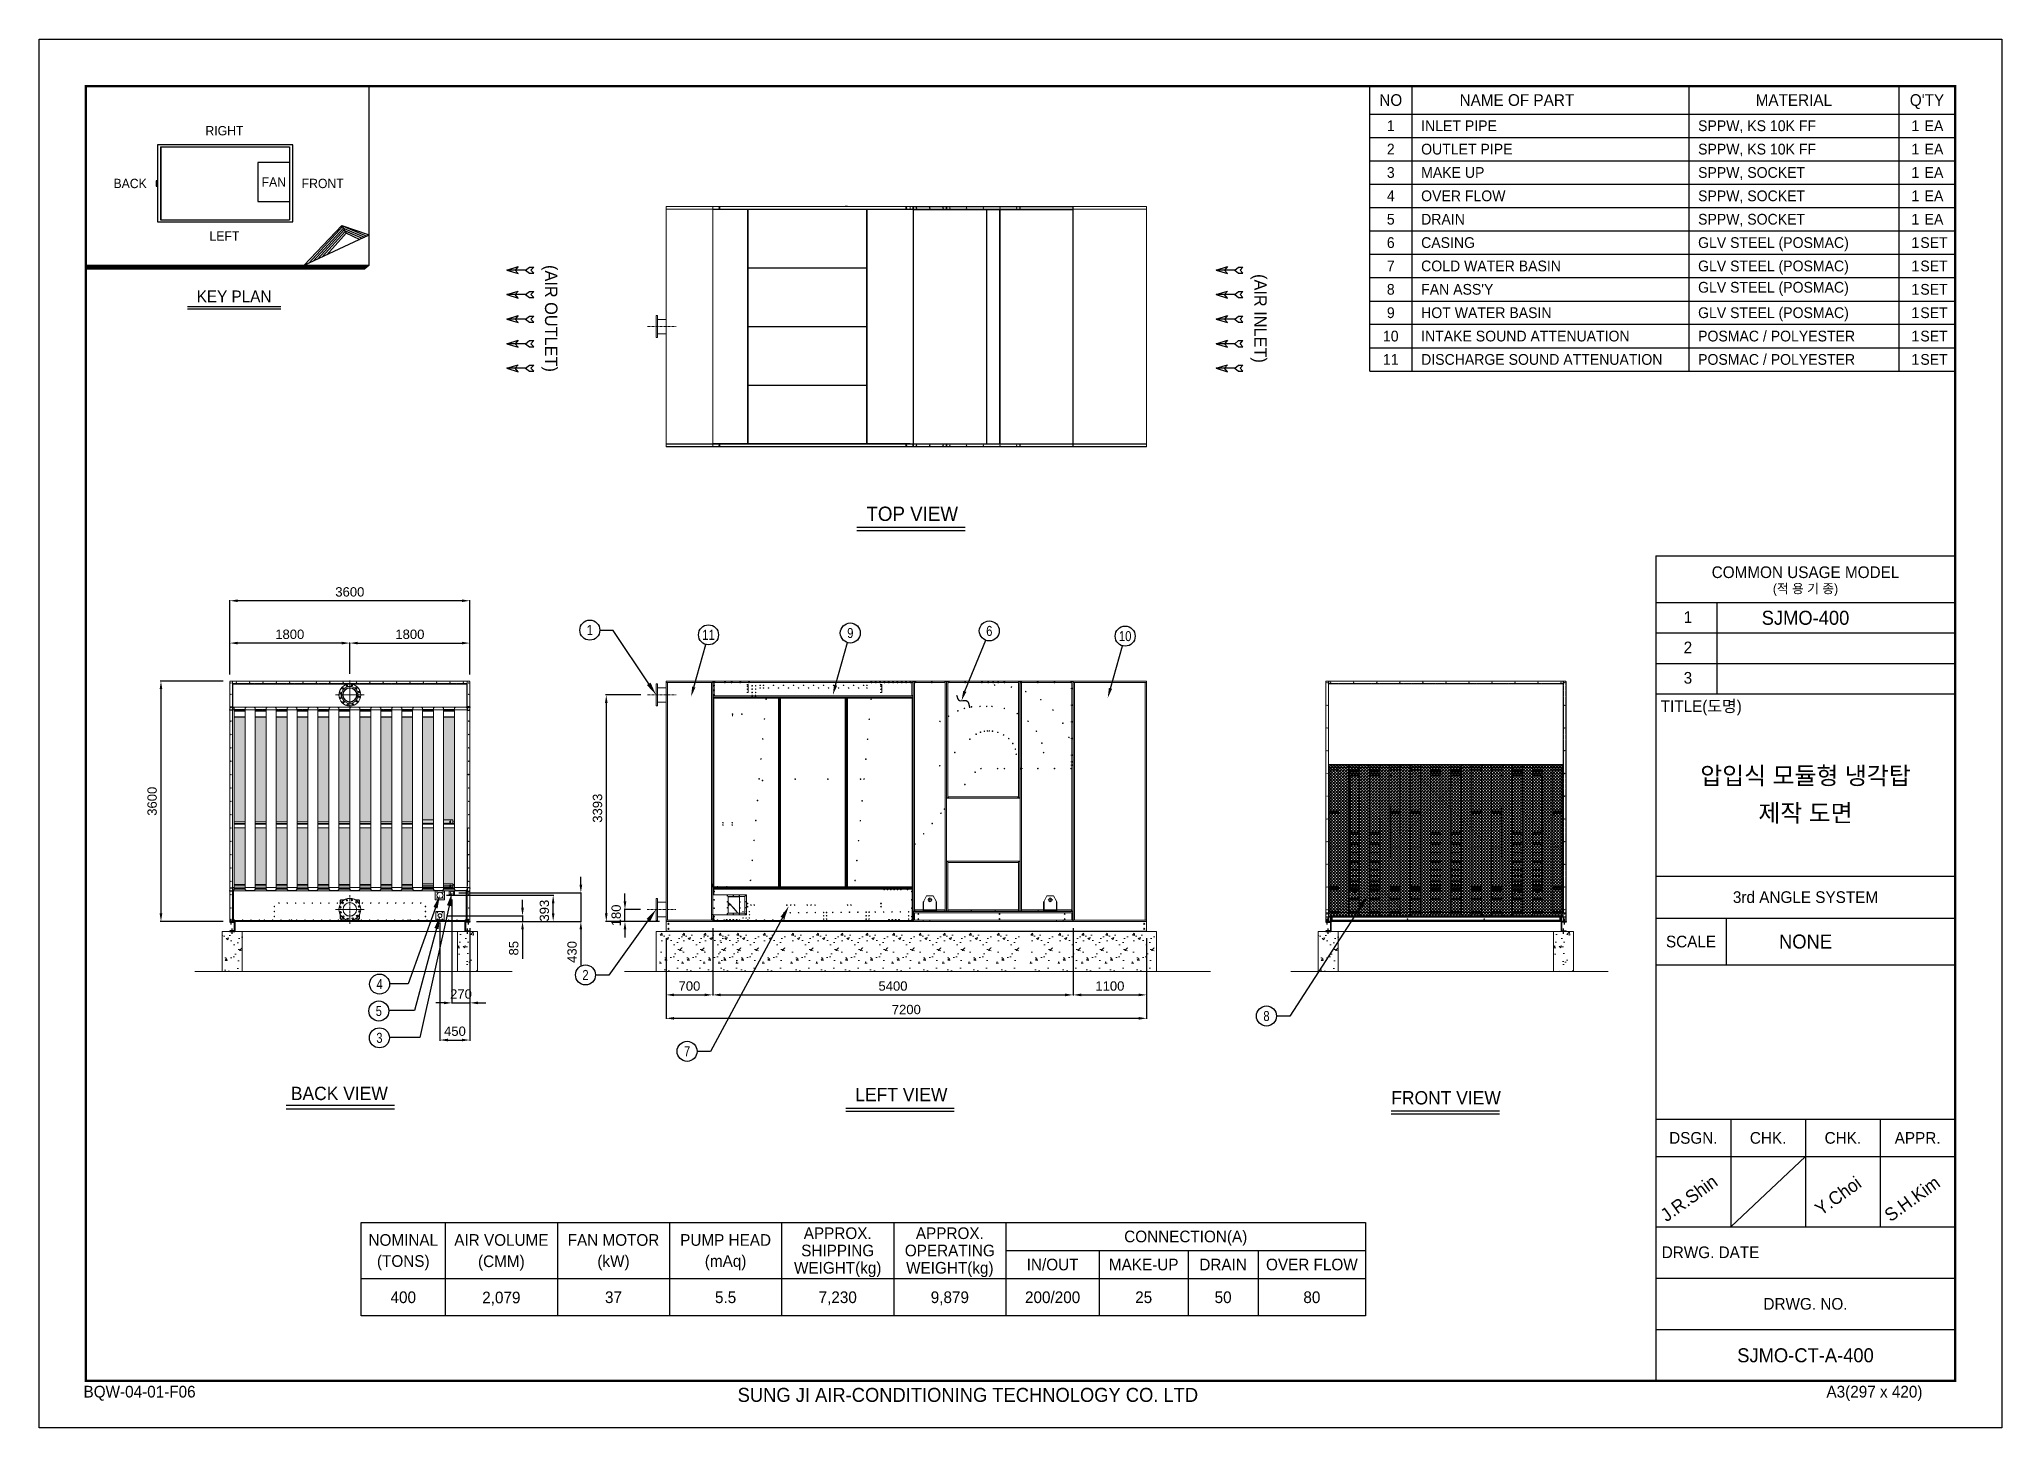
# Model space of a CAD drawing. Header units: millimetres. Extents: x 2739 to 32146, y 1792 to 22587.
import ezdxf
from ezdxf import colors
from ezdxf.entities.mleader import LeaderData, LeaderLine
from ezdxf.enums import TextEntityAlignment as Align
from ezdxf.math import Vec2, Vec3

# ---------------------------------------------------------------- set-up
doc = ezdxf.new("R2010")
doc.units = ezdxf.units.MM
for name, pattern in [('CENTER', [2, 1.25, -0.25, 0.25, -0.25]), ('CENTERX2', [4, 2.5, -0.5, 0.5, -0.5]), ('DASHDOT', [18.5, 12, -3, 0.5, -3]), ('DASHED', [15, 12, -3]), ('HIDDEN', [0.375, 0.25, -0.125]), ('HIDDENX2', [0.75, 0.5, -0.25])]:
    doc.linetypes.add(name, pattern=pattern)
for name, color, linetype in [('center', 1, 'CENTER'), ('HIDD', 2, 'HIDDENX2'), ('냉각탑', 4, 'Continuous'), ('냉각탑_box', 1, 'Continuous'), ('냉각탑_dim', 1, 'Continuous'), ('냉각탑_form', 1, 'Continuous'), ('냉각탑_text', 3, 'Continuous'), ('냉각탑_기초', 23, 'Continuous')]:
    doc.layers.add(name, color=color, linetype=linetype)
doc.styles.get("Standard").update_dxf_attribs({"font": 'arial.ttf'})
doc.styles.add('돋움', font='Dotum.ttf')
doc.dimstyles.new('1.40', dxfattribs={"dimscale": 20, "dimtxt": 1.5, "dimasz": 1, "dimexe": 0.5, "dimexo": 0.5, "dimgap": 0.5, "dimtad": 1, "dimdec": 0, "dimzin": 0, "dimdsep": 46, "dimtxsty": 'Standard', "dimcen": 0, "dimclrd": 2, "dimclre": 2, "dimclrt": 3, "dimadec": 0, "dimazin": 0, "dimtfac": 1, "dimtdec": 0, "dimtmove": 0, "dimatfit": 0, "dimfxl": 1, "dimtolj": 1, "dimtzin": 0, "dimlwd": -1, "dimlwe": -1, "dimarcsym": 0})
pattern_1 = [(0, (-404106.215, -77186.66), (57.15, 32.9955677), [38.1, -76.2]), (120, (-404106.215, -77186.66), (-57.15, 32.995568), [38.1, -76.2]), (60, (-404106.215, -77186.66), (1e-07, 65.9911357), [-76.2, 38.1])]

msp = doc.modelspace()

# ---------------------------------------------------------------- texts
at = {"layer": '냉각탑_form', "style": '돋움'}
for s, height, p in [('COMMON USAGE MODEL', 175.043, (29205.7, 14605.4)), ('(적 용 기 종)', 140.03, (29205.7, 14360.4)), ('3rd ANGLE SYSTEM', 175.043, (29205.7, 9739.3)), ('SCALE', 175.04, (27490.2, 9074.1)), ('DSGN.', 175.04, (27525.3, 6133.4)), ('CHK.', 175.04, (28645.5, 6133.4)), ('CHK.', 175.04, (29765.8, 6133.4)), ('APPR.', 175.04, (30886.1, 6133.4)), ('DRWG. NO.', 175.04, (29205.7, 3647.8))]:
    msp.add_text(s, height=height, dxfattribs=at).set_placement(p, align=Align.MIDDLE_CENTER)
for s, height, p in [('1', 175, (27380.3, 13846.2)), ('2', 175, (27380.3, 13391.1)), ('3', 175, (27380.3, 12936)), ('TITLE(도명)', 175.04, (27035.5, 12512.2)), ('DRWG. DATE', 175.04, (27051.3, 4332.4)), ('BQW-04-01-F06', 175.043, (3402.5, 2244.9)), ('SUNG JI AIR-CONDITIONING TECHNOLOGY CO. LTD', 210.051, (13204.1, 2179.3)), ('A3(297 x 420)', 175.043, (29519.7, 2244.9))]:
    msp.add_text(s, height=height, dxfattribs=at).set_placement(p)
at = {"layer": '냉각탑_text', "style": '돋움'}
for s, height, p in [('NO', 175, (22991.2, 21677.2)), ('NAME OF PART', 175, (24881.2, 21677.2)), ('MATERIAL', 175, (29031.2, 21677.2)), ("Q'TY", 175, (31026.2, 21677.2)), ('RIGHT', 140, (5514, 21217.8)), ('1', 161, (22991.2, 21292.2)), ('1', 161, (30851.2, 21292.2)), ('EA', 161, (31131.2, 21292.2)), ('2', 161, (22991.2, 20942.2)), ('1', 161, (30851.2, 20942.2)), ('EA', 161, (31131.2, 20942.2)), ('3', 161, (22991.2, 20592.2)), ('1', 161, (30851.2, 20592.2)), ('EA', 161, (31131.2, 20592.2)), ('BACK', 140, (4101.3, 20428)), ('FAN', 140, (6253.7, 20449.4)), ('FRONT', 140, (6986.7, 20428)), ('4', 161, (22991.2, 20242.2)), ('1', 161, (30851.2, 20242.2)), ('EA', 161, (31131.2, 20242.2)), ('LEFT', 140, (5514, 19639)), ('5', 161, (22991.2, 19892.2)), ('1', 161, (30851.2, 19892.2)), ('EA', 161, (31131.2, 19892.2)), ('6', 161, (22991.2, 19542.2)), ('1', 161, (30851.2, 19542.2)), ('SET', 161, (31131.2, 19542.2)), ('7', 161, (22991.2, 19192.2)), ('1', 161, (30851.2, 19192.2)), ('SET', 161, (31131.2, 19192.2)), ('KEY PLAN', 175, (5658.4, 18737.2)), ('8', 161, (22991.2, 18842.2)), ('1', 161, (30851.2, 18842.2)), ('SET', 161, (31131.2, 18842.2)), ('9', 161, (22991.2, 18492.2)), ('1', 161, (30851.2, 18492.2)), ('SET', 161, (31131.2, 18492.2)), ('10', 161, (22991.2, 18142.2)), ('1', 161, (30851.2, 18142.2)), ('SET', 161, (31131.2, 18142.2)), ('11', 161, (22991.2, 17792.2)), ('1', 161, (30851.2, 17792.2)), ('SET', 161, (31131.2, 17792.2)), ('TOP VIEW', 214.63, (15820.5, 15480.6)), ('SJMO-400', 210.05, (29205.7, 13922.8)), ('압입식 모듈형 냉각탑', 262.5, (29205.7, 11559.3)), ('제작 도면', 262.5, (29205.7, 10999.3)), ('NONE', 210.05, (29205.7, 9074.1)), ('BACK VIEW', 199.97, (7236, 6799.9)), ('LEFT VIEW', 199.97, (15657.6, 6782)), ('FRONT VIEW', 199.97, (23819.5, 6733.9)), ('APPROX.', 175, (14703.9, 4705.8)), ('APPROX.', 175, (16383.9, 4705.8)), ('CONNECTION(A)', 175, (19918.9, 4656.8)), ('NOMINAL', 175, (8193.9, 4604.3)), ('AIR VOLUME', 175, (9663.9, 4604.3)), ('FAN MOTOR', 175, (11343.9, 4604.3)), ('PUMP HEAD', 175, (13023.9, 4604.3)), ('SHIPPING', 175, (14703.9, 4446.8)), ('OPERATING', 175, (16383.9, 4446.8)), ('(TONS)', 175, (8193.9, 4289.3)), ('(CMM)', 175, (9663.5, 4285.5)), ('(kW)', 175, (11343.9, 4289.3)), ('(mAq)', 175, (13023.9, 4289.3)), ('WEIGHT(kg)', 175, (14703.9, 4187.8)), ('WEIGHT(kg)', 175, (16383.9, 4187.8)), ('IN/OUT', 175, (17923.9, 4236.8)), ('MAKE-UP', 175, (19288.9, 4236.8)), ('DRAIN', 175, (20478.9, 4236.8)), ('OVER FLOW', 175, (21808.9, 4236.8)), ('400', 175, (8193.9, 3746.8)), ('2,079', 175, (9663.5, 3743)), ('37', 175, (11343.9, 3746.8)), ('5.5', 175, (13023.9, 3746.8)), ('7,230', 175, (14703.9, 3746.8)), ('9,879', 175, (16383.9, 3746.8)), ('200/200', 175, (17923.9, 3746.8)), ('25', 175, (19288.9, 3746.8)), ('50', 175, (20478.9, 3746.8)), ('80', 175, (21808.9, 3746.8)), ('SJMO-CT-A-400', 210.051, (29205.7, 2877.6))]:
    msp.add_text(s, height=height, dxfattribs=at).set_placement(p, align=Align.MIDDLE_CENTER)
for s, p in [('INLET PIPE', (23446.2, 21292.2)), ('SPPW, KS 10K FF', (27596.2, 21292.2)), ('OUTLET PIPE', (23446.2, 20942.2)), ('SPPW, KS 10K FF', (27596.2, 20942.2)), ('MAKE UP', (23446.2, 20592.2)), ('SPPW, SOCKET', (27596.2, 20592.2)), ('OVER FLOW', (23446.2, 20242.2)), ('SPPW, SOCKET', (27596.2, 20242.2)), ('DRAIN', (23446.2, 19892.2)), ('SPPW, SOCKET', (27596.2, 19892.2)), ('CASING', (23446.2, 19542.2)), ('GLV STEEL (POSMAC)', (27596.2, 19542.2)), ('COLD WATER BASIN', (23446.2, 19192.2)), ('GLV STEEL (POSMAC)', (27596.2, 19192.2)), ("FAN ASS'Y", (23446.2, 18842.2)), ('GLV STEEL (POSMAC)', (27596.2, 18873)), ('HOT WATER BASIN', (23446.2, 18492.2)), ('GLV STEEL (POSMAC)', (27596.2, 18492.2)), ('INTAKE SOUND ATTENUATION', (23446.2, 18142.2)), ('POSMAC / POLYESTER', (27596.2, 18142.2)), ('DISCHARGE SOUND ATTENUATION', (23446.2, 17792.2)), ('POSMAC / POLYESTER', (27596.2, 17792.2))]:
    msp.add_text(s, height=161, dxfattribs=at).set_placement(p, align=Align.MIDDLE_LEFT)
for s, p in [('(AIR OUTLET)', (10410.8, 18405.8)), ('(AIR INLET)', (21038.5, 18405.8))]:
    msp.add_text(s, height=186.667, rotation=270, dxfattribs=at).set_placement(p, align=Align.MIDDLE_CENTER)
at = {"layer": '냉각탑_text', "width": 0.8}
for s, p in [('1', (10989.3, 13738.3)), ('11', (12768, 13667.5)), ('9', (14892.6, 13694.9)), ('6', (16975.3, 13726.4)), ('10', (19011.5, 13648.4)), ('2', (10924.2, 8573.4)), ('4', (7838.9, 8436.6)), ('5', (7827.8, 8033.8)), ('8', (21128.5, 7958.7)), ('3', (7836.3, 7631.6)), ('7', (12446.9, 7429.5))]:
    msp.add_text(s, height=150, dxfattribs=at).set_placement(p, align=Align.MIDDLE_CENTER)
at = {"layer": '냉각탑_text', "style": '돋움'}
for s, p in [('J.R.Shin', (27123.5, 4867.2)), ('Y.Choi', (29438.8, 4960.6)), ('S.H.Kim', (30480, 4867.2))]:
    msp.add_text(s, height=196.05, rotation=35.81856, dxfattribs=at).set_placement(p)

# ---------------------------------------------------------------- blocks, each defined once
blk = doc.blocks.new('화살표 IN OUT')
at = {"layer": '냉각탑_dim'}
for p, q in [((-323, 43), (-384, 43)), ((-343, 0), (-384, 43)), ((-384, -43), (-343, 0)), ((-266, 0), (-323, 43)), ((-266, 0), (-323, -43)), ((-266, 0), (0, 0)), ((-163, 50), (-122, 0)), ((0, 0), (-163, 50)), ((-163, -50), (-122, 0)), ((0, 0), (-163, -50)), ((-323, -43), (-384, -43))]:
    blk.add_line(p, q, dxfattribs=at)
blk = doc.blocks.new('*D22')
at = {"color": 2, "transparency": 16777216}
for p, q in [((11516, 9674), (11516, 9794)), ((11747, 9554), (11506, 9554)), ((11516, 9375), (11516, 9554)), ((12032, 9375), (11506, 9375)), ((11516, 9255), (11516, 9135))]:
    blk.add_line(p, q, dxfattribs=at)
for points in [[(11496, 9674), (11536, 9674), (11516, 9554)], [(11496, 9255), (11536, 9255), (11516, 9375)]]:
    blk.add_solid(points, dxfattribs=at)
at = {"layer": 'Defpoints', "color": 0, "transparency": 16777216}
for p in [(11516, 9554), (11847, 9554), (12132, 9375)]:
    blk.add_point(p, dxfattribs=at)
at = {"color": 3, "lineweight": 5, "transparency": 16777216, "insert": (11385, 9465), "char_height": 140, "attachment_point": 5, "rotation": 90}
blk.add_mtext('\\A1;180', dxfattribs=at)
blk = doc.blocks.new('*D23')
at = {"color": 2, "transparency": 16777216}
for p, q in [((5593, 13075), (5593, 13554)), ((7273, 13544), (5713, 13544)), ((7393, 13082), (7393, 13554))]:
    blk.add_line(p, q, dxfattribs=at)
for points in [[(5713, 13564), (5713, 13524), (5593, 13544)], [(7273, 13564), (7273, 13524), (7393, 13544)]]:
    blk.add_solid(points, dxfattribs=at)
at = {"layer": 'Defpoints', "color": 0, "transparency": 16777216}
for p in [(5593, 13544), (5593, 12975), (7393, 12982)]:
    blk.add_point(p, dxfattribs=at)
at = {"color": 3, "lineweight": 5, "transparency": 16777216, "insert": (6493, 13675), "char_height": 140, "attachment_point": 5}
blk.add_mtext('\\A1;1800', dxfattribs=at)
blk = doc.blocks.new('*D24')
at = {"color": 2, "transparency": 16777216}
for p, q in [((7393, 13082), (7393, 13554)), ((7513, 13544), (9073, 13544)), ((9193, 13075), (9193, 13554))]:
    blk.add_line(p, q, dxfattribs=at)
for points in [[(7513, 13564), (7513, 13524), (7393, 13544)], [(9073, 13564), (9073, 13524), (9193, 13544)]]:
    blk.add_solid(points, dxfattribs=at)
at = {"layer": 'Defpoints', "color": 0, "transparency": 16777216}
for p in [(9193, 13544), (7393, 12982), (9193, 12975)]:
    blk.add_point(p, dxfattribs=at)
at = {"color": 3, "lineweight": 5, "transparency": 16777216, "insert": (8293, 13675), "char_height": 140, "attachment_point": 5}
blk.add_mtext('\\A1;1800', dxfattribs=at)
blk = doc.blocks.new('*D25')
at = {"color": 2, "transparency": 16777216}
for p, q in [((5593, 13075), (5593, 14188)), ((9073, 14178), (5713, 14178)), ((9193, 13075), (9193, 14188))]:
    blk.add_line(p, q, dxfattribs=at)
for points in [[(5713, 14198), (5713, 14158), (5593, 14178)], [(9073, 14198), (9073, 14158), (9193, 14178)]]:
    blk.add_solid(points, dxfattribs=at)
at = {"layer": 'Defpoints', "color": 0, "transparency": 16777216}
for p in [(5593, 14178), (5593, 12975), (9193, 12975)]:
    blk.add_point(p, dxfattribs=at)
at = {"color": 3, "lineweight": 5, "transparency": 16777216, "insert": (7393, 14310), "char_height": 140, "attachment_point": 5}
blk.add_mtext('\\A1;3600', dxfattribs=at)
blk = doc.blocks.new('*D26')
at = {"color": 2, "transparency": 16777216}
for p, q in [((5493, 12975), (4553, 12975)), ((4563, 12855), (4563, 9495)), ((5493, 9375), (4553, 9375))]:
    blk.add_line(p, q, dxfattribs=at)
for points in [[(4543, 12855), (4583, 12855), (4563, 12975)], [(4543, 9495), (4583, 9495), (4563, 9375)]]:
    blk.add_solid(points, dxfattribs=at)
at = {"layer": 'Defpoints', "color": 0, "transparency": 16777216}
for p in [(5593, 12975), (4563, 9375), (5593, 9375)]:
    blk.add_point(p, dxfattribs=at)
at = {"color": 3, "lineweight": 5, "transparency": 16777216, "insert": (4431, 11175), "char_height": 140, "attachment_point": 5, "rotation": 90}
blk.add_mtext('\\A1;3600', dxfattribs=at)
blk = doc.blocks.new('*D27')
at = {"color": 2, "transparency": 16777216}
for p, q in [((11752, 12768), (11226, 12768)), ((11236, 12648), (11236, 9495)), ((12032, 9375), (11226, 9375))]:
    blk.add_line(p, q, dxfattribs=at)
for points in [[(11216, 12648), (11256, 12648), (11236, 12768)], [(11216, 9495), (11256, 9495), (11236, 9375)]]:
    blk.add_solid(points, dxfattribs=at)
at = {"layer": 'Defpoints', "color": 0, "transparency": 16777216}
for p in [(11852, 12768), (11236, 9375), (12132, 9375)]:
    blk.add_point(p, dxfattribs=at)
at = {"color": 3, "lineweight": 5, "transparency": 16777216, "insert": (11105, 11071), "char_height": 140, "attachment_point": 5, "rotation": 90}
blk.add_mtext('\\A1;3393', dxfattribs=at)
blk = doc.blocks.new('*D28')
at = {"color": 2, "transparency": 16777216}
for p, q in [((12132, 9127), (12132, 8265)), ((12832, 9275), (12832, 8265)), ((12252, 8275), (12712, 8275))]:
    blk.add_line(p, q, dxfattribs=at)
for points in [[(12252, 8295), (12252, 8255), (12132, 8275)], [(12712, 8295), (12712, 8255), (12832, 8275)]]:
    blk.add_solid(points, dxfattribs=at)
at = {"layer": 'Defpoints', "color": 0, "transparency": 16777216}
for p in [(12132, 9227), (12832, 9375), (12832, 8275)]:
    blk.add_point(p, dxfattribs=at)
at = {"color": 3, "lineweight": 5, "transparency": 16777216, "insert": (12482, 8407), "char_height": 140, "attachment_point": 5}
blk.add_mtext('\\A1;700', dxfattribs=at)
blk = doc.blocks.new('*D29')
at = {"color": 2, "transparency": 16777216}
for p, q in [((12832, 9275), (12832, 8265)), ((18232, 9275), (18232, 8265)), ((12952, 8275), (18112, 8275))]:
    blk.add_line(p, q, dxfattribs=at)
for points in [[(12952, 8295), (12952, 8255), (12832, 8275)], [(18112, 8295), (18112, 8255), (18232, 8275)]]:
    blk.add_solid(points, dxfattribs=at)
at = {"layer": 'Defpoints', "color": 0, "transparency": 16777216}
for p in [(12832, 9375), (18232, 9375), (18232, 8275)]:
    blk.add_point(p, dxfattribs=at)
at = {"color": 3, "lineweight": 5, "transparency": 16777216, "insert": (15532, 8407), "char_height": 140, "attachment_point": 5}
blk.add_mtext('\\A1;5400', dxfattribs=at)
blk = doc.blocks.new('*D30')
at = {"color": 2, "transparency": 16777216}
for p, q in [((18232, 9275), (18232, 8265)), ((19332, 9127), (19332, 8265)), ((18352, 8275), (19212, 8275))]:
    blk.add_line(p, q, dxfattribs=at)
for points in [[(18352, 8295), (18352, 8255), (18232, 8275)], [(19212, 8295), (19212, 8255), (19332, 8275)]]:
    blk.add_solid(points, dxfattribs=at)
at = {"layer": 'Defpoints', "color": 0, "transparency": 16777216}
for p in [(18232, 9375), (19332, 9227), (19332, 8275)]:
    blk.add_point(p, dxfattribs=at)
at = {"color": 3, "lineweight": 5, "transparency": 16777216, "insert": (18782, 8407), "char_height": 140, "attachment_point": 5}
blk.add_mtext('\\A1;1100', dxfattribs=at)
blk = doc.blocks.new('*D31')
at = {"color": 2, "transparency": 16777216}
for p, q in [((12132, 9127), (12132, 7914)), ((19332, 9127), (19332, 7914)), ((12252, 7924), (19212, 7924))]:
    blk.add_line(p, q, dxfattribs=at)
for points in [[(12252, 7944), (12252, 7904), (12132, 7924)], [(19212, 7944), (19212, 7904), (19332, 7924)]]:
    blk.add_solid(points, dxfattribs=at)
at = {"layer": 'Defpoints', "color": 0, "transparency": 16777216}
for p in [(12132, 9227), (19332, 9227), (19332, 7924)]:
    blk.add_point(p, dxfattribs=at)
at = {"color": 3, "lineweight": 5, "transparency": 16777216, "insert": (15732, 8055), "char_height": 140, "attachment_point": 5}
blk.add_mtext('\\A1;7200', dxfattribs=at)
blk = doc.blocks.new('*D32')
at = {"color": 2, "transparency": 16777216}
for p, q in [((8924, 9705), (8924, 8145)), ((9193, 9275), (9193, 8145)), ((8804, 8155), (8684, 8155)), ((8924, 8155), (9193, 8155)), ((9313, 8155), (9433, 8155))]:
    blk.add_line(p, q, dxfattribs=at)
for points in [[(8804, 8175), (8804, 8135), (8924, 8155)], [(9313, 8175), (9313, 8135), (9193, 8155)]]:
    blk.add_solid(points, dxfattribs=at)
at = {"layer": 'Defpoints', "color": 0, "transparency": 16777216}
for p in [(8924, 9805), (9193, 9375), (9193, 8155)]:
    blk.add_point(p, dxfattribs=at)
at = {"color": 3, "lineweight": 5, "transparency": 16777216, "insert": (9059, 8287), "char_height": 140, "attachment_point": 5}
blk.add_mtext('\\A1;270', dxfattribs=at)
blk = doc.blocks.new('*D33')
at = {"color": 2, "transparency": 16777216}
for p, q in [((8743, 9360), (8743, 7589)), ((9193, 9275), (9193, 7589)), ((8863, 7599), (9073, 7599))]:
    blk.add_line(p, q, dxfattribs=at)
for points in [[(8863, 7619), (8863, 7579), (8743, 7599)], [(9073, 7619), (9073, 7579), (9193, 7599)]]:
    blk.add_solid(points, dxfattribs=at)
at = {"layer": 'Defpoints', "color": 0, "transparency": 16777216}
for p in [(8743, 9460), (9193, 9375), (9193, 7599)]:
    blk.add_point(p, dxfattribs=at)
at = {"color": 3, "lineweight": 5, "transparency": 16777216, "insert": (8968, 7730), "char_height": 140, "attachment_point": 5}
blk.add_mtext('\\A1;450', dxfattribs=at)
blk = doc.blocks.new('*D34')
at = {"color": 2, "transparency": 16777216}
for p, q in [((8843, 9460), (9991, 9460)), ((9981, 9580), (9981, 9700)), ((9981, 9460), (9981, 9375)), ((9293, 9375), (9991, 9375)), ((9981, 9255), (9981, 8813))]:
    blk.add_line(p, q, dxfattribs=at)
for points in [[(9961, 9580), (10001, 9580), (9981, 9460)], [(9961, 9255), (10001, 9255), (9981, 9375)]]:
    blk.add_solid(points, dxfattribs=at)
at = {"layer": 'Defpoints', "color": 0, "transparency": 16777216}
for p in [(8743, 9460), (9193, 9375), (9981, 9375)]:
    blk.add_point(p, dxfattribs=at)
at = {"color": 3, "lineweight": 5, "transparency": 16777216, "insert": (9850, 8974), "char_height": 140, "attachment_point": 5, "rotation": 90}
blk.add_mtext('\\A1;85', dxfattribs=at)
blk = doc.blocks.new('*D35')
at = {"color": 2, "transparency": 16777216}
for p, q in [((8844, 9768), (10450, 9768)), ((10440, 9495), (10440, 9648)), ((9293, 9375), (10450, 9375))]:
    blk.add_line(p, q, dxfattribs=at)
for points in [[(10420, 9648), (10460, 9648), (10440, 9768)], [(10420, 9495), (10460, 9495), (10440, 9375)]]:
    blk.add_solid(points, dxfattribs=at)
at = {"layer": 'Defpoints', "color": 0, "transparency": 16777216}
for p in [(8744, 9768), (10440, 9768), (9193, 9375)]:
    blk.add_point(p, dxfattribs=at)
at = {"color": 3, "lineweight": 5, "transparency": 16777216, "insert": (10309, 9536), "char_height": 140, "attachment_point": 5, "rotation": 90}
blk.add_mtext('\\A1;393', dxfattribs=at)
blk = doc.blocks.new('*D36')
at = {"color": 2, "transparency": 16777216}
for p, q in [((10855, 9925), (10855, 10045)), ((9024, 9805), (10865, 9805)), ((10855, 9805), (10855, 9375)), ((9293, 9375), (10865, 9375)), ((10855, 9255), (10855, 8700))]:
    blk.add_line(p, q, dxfattribs=at)
for points in [[(10835, 9925), (10875, 9925), (10855, 9805)], [(10835, 9255), (10875, 9255), (10855, 9375)]]:
    blk.add_solid(points, dxfattribs=at)
at = {"layer": 'Defpoints', "color": 0, "transparency": 16777216}
for p in [(8924, 9805), (9193, 9375), (10855, 9375)]:
    blk.add_point(p, dxfattribs=at)
at = {"color": 3, "lineweight": 5, "transparency": 16777216, "insert": (10723, 8918), "char_height": 140, "attachment_point": 5, "rotation": 90}
blk.add_mtext('\\A1;430', dxfattribs=at)
blk = doc.blocks.new('457536')
at = {"color": 7, "lineweight": 5}
for p, q in [((114592.520962, 89152.297332), (114550.020962, 89069.297332)), ((114692.520962, 89152.297332), (114592.520962, 89152.297332)), ((114735.020962, 89069.297332), (114692.520962, 89152.297332)), ((114542.520962, 89059.297332), (114542.520962, 88929.797332)), ((114550.020962, 88922.297332), (114735.020962, 88922.297332)), ((114742.520962, 88929.797332), (114742.520962, 89059.297332))]:
    blk.add_line(p, q, dxfattribs=at)
at = {"color": 7, "linetype": 'DASHDOT', "lineweight": 5}
for p, q in [((114642.520962, 89126.047332), (114642.520962, 89054.547332)), ((114678.270962, 89090.297332), (114606.770962, 89090.297332))]:
    blk.add_line(p, q, dxfattribs=at)
at = {"color": 7, "lineweight": 5, "ltscale": 0.09375}
for p, q in [((114542.520962, 89059.297332), (114550.020962, 89059.297332)), ((114550.020962, 88929.797332), (114542.520962, 88929.797332)), ((114550.020962, 88922.297332), (114550.020962, 88929.797332)), ((114742.520962, 89059.297332), (114735.020962, 89059.297332)), ((114735.020962, 88929.797332), (114742.520962, 88929.797332)), ((114735.020962, 88922.297332), (114735.020962, 88929.797332))]:
    blk.add_line(p, q, dxfattribs=at)
at = {"color": 7, "linetype": 'DASHED', "lineweight": 5}
for p, q in [((114548.520962, 89059.297332), (114548.520962, 88929.797332)), ((114550.020962, 88928.297332), (114735.020962, 88928.297332)), ((114736.520962, 88929.797332), (114736.520962, 89059.297332))]:
    blk.add_line(p, q, dxfattribs=at)
at = {"color": 7, "lineweight": 5, "ltscale": 0.125}
for p, q in [((114550.020962, 89059.297332), (114550.020962, 89069.297332)), ((114735.020962, 89069.297332), (114735.020962, 89059.297332))]:
    blk.add_line(p, q, dxfattribs=at)
at = {"color": 7, "linetype": 'DASHED', "lineweight": 5, "ltscale": 0.075}
for p, q in [((114558.520962, 88928.297332), (114558.520962, 88922.297332)), ((114576.520962, 88928.297332), (114576.520962, 88922.297332)), ((114608.520962, 88928.297332), (114608.520962, 88922.297332)), ((114626.520962, 88928.297332), (114626.520962, 88922.297332)), ((114658.520962, 88928.297332), (114658.520962, 88922.297332)), ((114676.520962, 88928.297332), (114676.520962, 88922.297332)), ((114708.520962, 88928.297332), (114708.520962, 88922.297332)), ((114726.520962, 88928.297332), (114726.520962, 88922.297332))]:
    blk.add_line(p, q, dxfattribs=at)
at = {"color": 7, "lineweight": 5}
blk.add_circle((114642.520962, 89090.297332), 27.5, dxfattribs=at)
blk = doc.blocks.new('1')
at = {"lineweight": 20}
for p, q in [((12832, 12975), (12132, 12975)), ((12132, 12975), (12132, 9375)), ((12832, 12955), (12132, 12955)), ((12152, 12955), (12152, 9395)), ((12836, 12975), (12832, 12975)), ((12832, 12971), (12832, 12975)), ((18229, 12975), (18232, 12975)), ((18232, 12975), (19332, 12975)), ((18232, 12971), (18232, 12975)), ((18232, 12955), (19332, 12955)), ((19312, 12955), (19312, 9395)), ((19332, 12975), (19332, 9375)), ((12132, 9395), (12832, 9395)), ((12132, 9375), (12832, 9375)), ((12832, 9375), (12832, 9378)), ((12832, 9375), (12836, 9375)), ((18232, 9375), (13332, 9375)), ((19332, 9395), (18232, 9395)), ((19332, 9375), (18232, 9375))]:
    blk.add_line(p, q, dxfattribs=at)
at = {"color": 7, "lineweight": 20}
for p, q in [((12812, 12955), (12812, 9395)), ((12832, 12953), (12832, 12757)), ((15829, 12975), (12836, 12975)), ((12852, 12918), (12852, 12945)), ((12863, 12955), (13003, 12955)), ((13023, 12955), (13104, 12955)), ((13124, 12955), (13234, 12955)), ((13254, 12955), (13364, 12955)), ((13384, 12955), (15199, 12955)), ((15219, 12955), (15264, 12955)), ((15284, 12955), (15329, 12955)), ((15349, 12955), (15394, 12955)), ((15414, 12955), (15459, 12955)), ((15479, 12955), (15524, 12955)), ((15544, 12955), (15589, 12955)), ((15609, 12955), (15654, 12955)), ((15674, 12955), (15719, 12955)), ((15739, 12955), (15784, 12955)), ((15804, 12955), (15829, 12955)), ((15812, 12953), (15812, 12757)), ((15832, 12757), (15832, 12953)), ((15834, 9530), (15834, 12971)), ((15854, 12971), (15854, 9530)), ((15856, 12975), (16310, 12975)), ((15874, 12955), (16104, 12955)), ((16124, 12955), (16310, 12955)), ((16312, 9530), (16312, 12971)), ((16332, 12971), (16332, 9530)), ((16334, 11226), (16334, 12971)), ((16354, 12971), (16354, 11226)), ((16356, 12975), (17412, 12975)), ((16374, 12955), (16604, 12955)), ((16624, 12955), (16854, 12955)), ((16874, 12955), (16948, 12955)), ((16968, 12955), (17023, 12955)), ((17043, 12955), (17098, 12955)), ((17118, 12955), (17192, 12955)), ((17212, 12955), (17412, 12955)), ((17414, 11226), (17414, 12971)), ((17434, 12971), (17434, 11226)), ((17436, 9530), (17436, 12971)), ((17456, 11676), (17456, 12947)), ((17458, 12975), (18210, 12975)), ((17461, 12955), (17692, 12955)), ((17712, 12955), (17942, 12955)), ((17962, 12955), (18193, 12955)), ((18212, 12971), (18212, 12873)), ((18232, 12971), (18232, 9530)), ((18252, 12955), (18252, 9395)), ((11982, 12933), (11982, 12603)), ((12004, 12933), (11982, 12933)), ((12004, 12933), (12004, 12603)), ((12132, 12876), (12004, 12876)), ((12132, 12660), (12004, 12660)), ((12832, 12730), (12832, 9880)), ((13412, 12755), (12836, 12755)), ((12836, 12735), (15829, 12735)), ((12847, 9880), (12847, 12730)), ((12849, 12733), (13815, 12733)), ((13815, 12718), (12849, 12718)), ((12852, 12848), (12852, 12898)), ((12852, 12778), (12852, 12828)), ((13341, 12923), (13364, 12923)), ((13364, 12802), (13341, 12802)), ((13364, 12923), (13364, 12802)), ((13464, 12755), (13432, 12755)), ((15829, 12755), (13484, 12755)), ((13816, 12730), (13816, 9880)), ((13831, 9880), (13831, 12730)), ((13833, 12730), (13833, 9880)), ((13848, 9880), (13848, 12730)), ((13849, 12733), (14815, 12733)), ((14815, 12718), (13849, 12718)), ((14817, 12730), (14817, 9880)), ((14832, 9880), (14832, 12730)), ((14833, 12730), (14833, 9880)), ((14848, 9880), (14848, 12730)), ((14850, 12733), (15816, 12733)), ((15816, 12718), (14850, 12718)), ((15341, 12923), (15364, 12923)), ((15364, 12802), (15341, 12802)), ((15364, 12923), (15364, 12802)), ((15817, 12730), (15817, 9880)), ((15832, 9880), (15832, 12730)), ((18212, 12853), (18212, 12623)), ((12004, 12603), (11982, 12603)), ((18212, 12603), (18212, 12373)), ((18212, 12353), (18212, 12123)), ((18212, 12103), (18212, 11873)), ((18212, 11853), (18212, 11774)), ((17456, 9530), (17456, 11652)), ((18212, 11754), (18212, 11724)), ((18212, 11704), (18212, 9530)), ((17414, 11243), (16356, 11243)), ((17418, 11223), (16362, 11223)), ((16334, 9530), (16334, 10273)), ((16354, 10273), (16354, 9530)), ((16356, 10277), (17412, 10277)), ((17412, 10257), (16356, 10257)), ((17414, 9530), (17414, 10273)), ((17434, 10273), (17434, 9530)), ((11982, 9389), (11982, 9719)), ((12004, 9719), (11982, 9719)), ((12004, 9719), (12004, 9389)), ((12826, 9888), (12830, 9938)), ((12828, 9888), (12832, 9938)), ((12832, 9378), (12832, 9858)), ((12835, 9475), (12835, 9775)), ((13335, 9775), (12835, 9775)), ((15829, 9875), (12836, 9875)), ((15391, 9860), (12836, 9860)), ((12847, 9831), (12847, 9858)), ((12847, 9775), (12847, 9813)), ((12849, 9892), (12892, 9892)), ((12849, 9877), (12926, 9877)), ((12912, 9892), (13032, 9892)), ((12939, 9877), (13725, 9877)), ((13052, 9892), (13815, 9892)), ((13060, 9750), (13310, 9750)), ((13060, 9750), (13060, 9500)), ((13060, 9745), (13232, 9745)), ((13232, 9500), (13232, 9745)), ((13310, 9500), (13310, 9750)), ((13335, 9775), (13335, 9475)), ((13738, 9877), (13815, 9877)), ((14815, 9892), (13849, 9892)), ((13849, 9877), (13926, 9877)), ((13940, 9877), (14725, 9877)), ((14739, 9877), (14815, 9877)), ((15816, 9892), (14850, 9892)), ((14850, 9877), (14927, 9877)), ((14940, 9877), (15726, 9877)), ((15441, 9860), (15405, 9860)), ((15491, 9860), (15455, 9860)), ((15541, 9860), (15505, 9860)), ((15591, 9860), (15555, 9860)), ((15641, 9860), (15605, 9860)), ((15741, 9860), (15655, 9860)), ((15739, 9877), (15816, 9877)), ((15829, 9860), (15755, 9860)), ((15817, 9831), (15817, 9858)), ((15817, 9706), (15817, 9813)), ((15832, 9378), (15832, 9858)), ((12132, 9663), (12004, 9663)), ((12132, 9446), (12004, 9446)), ((12813, 9479), (12813, 9413)), ((12835, 9475), (13335, 9475)), ((12847, 9406), (12847, 9438)), ((13060, 9661), (13088, 9628)), ((13060, 9500), (13310, 9500)), ((13089, 9629), (13064, 9607)), ((13182, 9531), (13083, 9644)), ((13183, 9532), (13084, 9645)), ((13208, 9500), (13092, 9632)), ((15817, 9581), (15817, 9688)), ((15817, 9456), (15817, 9563)), ((15817, 9406), (15817, 9438)), ((15834, 9505), (18232, 9505)), ((15834, 9397), (15834, 9503)), ((15838, 9503), (15838, 9397)), ((18228, 9525), (15839, 9525)), ((15839, 9505), (18228, 9505)), ((15854, 9397), (15854, 9503)), ((15856, 9547), (16310, 9547)), ((16303, 9527), (15863, 9527)), ((17024, 9527), (15874, 9527)), ((16356, 9547), (17412, 9547)), ((16699, 9527), (16363, 9527)), ((17055, 9527), (16713, 9527)), ((18192, 9527), (17042, 9527)), ((17405, 9527), (17069, 9527)), ((17458, 9547), (18210, 9547)), ((17701, 9527), (17465, 9527)), ((17953, 9527), (17715, 9527)), ((18203, 9527), (17967, 9527)), ((18212, 9503), (18212, 9397)), ((18229, 9397), (18229, 9503)), ((18232, 9503), (18232, 9397)), ((18232, 9397), (18232, 9503)), ((12004, 9389), (11982, 9389)), ((12976, 9375), (12849, 9375)), ((13029, 9390), (12859, 9390)), ((13869, 9373), (12882, 9373)), ((13876, 9375), (12989, 9375)), ((13079, 9390), (13054, 9390)), ((13129, 9390), (13104, 9390)), ((13179, 9390), (13154, 9390)), ((15461, 9390), (13204, 9390)), ((14776, 9375), (13889, 9375)), ((15676, 9375), (14789, 9375)), ((15511, 9390), (15486, 9390)), ((15561, 9390), (15536, 9390)), ((15611, 9390), (15586, 9390)), ((15805, 9390), (15636, 9390)), ((15815, 9375), (15689, 9375)), ((15983, 9395), (15834, 9395)), ((18232, 9375), (15834, 9375)), ((18228, 9395), (15839, 9395)), ((15839, 9375), (18228, 9375)), ((17983, 9395), (16083, 9395)), ((18232, 9395), (18083, 9395))]:
    blk.add_line(p, q, dxfattribs=at)
at = {"color": 7, "lineweight": 20, "ltscale": 0.4625}
for p, q in [((12832, 12971), (12832, 12953)), ((12834, 12953), (12834, 12971)), ((15830, 12971), (15830, 12953)), ((15832, 12953), (15832, 12971)), ((15838, 12975), (15856, 12975)), ((15856, 12973), (15838, 12973)), ((16310, 12975), (16329, 12975)), ((16329, 12973), (16310, 12973)), ((16338, 12975), (16356, 12975)), ((16356, 12973), (16338, 12973)), ((17412, 12975), (17431, 12975)), ((17431, 12973), (17412, 12973)), ((17440, 12975), (17458, 12975)), ((17458, 12973), (17440, 12973)), ((18210, 12975), (18229, 12975)), ((18229, 12973), (18210, 12973)), ((12832, 12757), (12832, 12738)), ((12834, 12738), (12834, 12757)), ((15830, 12757), (15830, 12738)), ((15832, 12738), (15832, 12757)), ((16338, 10277), (16356, 10277)), ((16356, 10275), (16338, 10275)), ((17412, 10277), (17431, 10277)), ((17431, 10275), (17412, 10275)), ((15834, 9899), (15834, 9881)), ((15834, 9899), (15834, 9881))]:
    blk.add_line(p, q, dxfattribs=at)
at = {"color": 7, "lineweight": 20, "ltscale": 0.05}
for p, q in [((12834, 12971), (12832, 12971)), ((15830, 12971), (15832, 12971)), ((15838, 12975), (15838, 12973)), ((16329, 12975), (16329, 12973)), ((16338, 12975), (16338, 12973)), ((17431, 12975), (17431, 12973)), ((17440, 12975), (17440, 12973)), ((18229, 12975), (18229, 12973)), ((12834, 12738), (12832, 12738)), ((12874, 12733), (12874, 12735)), ((13170, 12735), (13170, 12733)), ((13192, 12735), (13192, 12733)), ((13214, 12735), (13214, 12733)), ((13304, 12733), (13304, 12735)), ((13365, 12733), (13365, 12735)), ((13395, 12735), (13395, 12733)), ((13397, 12733), (13397, 12735)), ((13399, 12735), (13399, 12733)), ((13401, 12735), (13401, 12733)), ((13499, 12733), (13499, 12735)), ((13501, 12735), (13501, 12733)), ((15304, 12733), (15304, 12735)), ((15830, 12738), (15832, 12738)), ((16334, 12935), (16332, 12935)), ((16334, 12935), (16332, 12935)), ((17436, 12935), (17434, 12935)), ((17436, 12935), (17434, 12935)), ((17434, 11717), (17436, 11717)), ((17436, 11689), (17434, 11689)), ((17436, 11687), (17434, 11687)), ((17436, 11685), (17434, 11685)), ((17436, 11643), (17434, 11643)), ((17434, 11565), (17436, 11565)), ((17434, 11563), (17436, 11563)), ((17436, 11561), (17434, 11561)), ((17436, 11560), (17434, 11560)), ((16338, 11223), (16338, 11225)), ((16350, 11223), (16350, 11225)), ((16362, 11223), (16362, 11225)), ((17406, 11223), (17406, 11225)), ((17418, 11223), (17418, 11225)), ((17431, 11223), (17431, 11225)), ((16338, 10277), (16338, 10275)), ((17431, 10277), (17431, 10275)), ((12828, 9888), (12826, 9888)), ((12832, 9938), (12830, 9938)), ((12832, 9871), (12834, 9871)), ((13304, 9877), (13304, 9875)), ((15304, 9877), (15304, 9875)), ((15832, 9871), (15830, 9871)), ((16334, 9852), (16332, 9852)), ((16334, 9852), (16332, 9852)), ((16332, 9832), (16334, 9832)), ((16332, 9832), (16334, 9832)), ((16334, 9722), (16332, 9722)), ((16334, 9722), (16332, 9722)), ((16334, 9722), (16332, 9722)), ((17436, 9852), (17434, 9852)), ((17436, 9852), (17434, 9852)), ((17434, 9832), (17436, 9832)), ((17434, 9832), (17436, 9832)), ((17434, 9832), (17436, 9832)), ((17436, 9722), (17434, 9722)), ((17436, 9722), (17434, 9722)), ((17436, 9722), (17434, 9722)), ((15834, 9503), (15834, 9505)), ((15838, 9527), (15838, 9529)), ((15838, 9503), (15838, 9505)), ((15838, 9503), (15838, 9505)), ((15849, 9527), (15849, 9529)), ((16317, 9527), (16317, 9529)), ((16329, 9527), (16329, 9529)), ((16332, 9702), (16334, 9702)), ((16338, 9527), (16338, 9529)), ((16349, 9527), (16349, 9529)), ((17419, 9527), (17419, 9529)), ((17431, 9527), (17431, 9529)), ((17434, 9702), (17436, 9702)), ((17440, 9527), (17440, 9529)), ((17451, 9527), (17451, 9529)), ((18217, 9527), (18217, 9529)), ((18229, 9527), (18229, 9529)), ((18229, 9505), (18229, 9503)), ((18232, 9503), (18232, 9505)), ((12836, 9375), (12836, 9377)), ((12878, 9373), (12880, 9373)), ((12976, 9375), (12976, 9377)), ((12989, 9375), (12989, 9377)), ((13872, 9373), (13870, 9373)), ((13876, 9375), (13876, 9377)), ((13889, 9375), (13889, 9377)), ((14776, 9375), (14776, 9377)), ((14789, 9375), (14789, 9377)), ((15676, 9375), (15676, 9377)), ((15689, 9375), (15689, 9377)), ((15829, 9375), (15829, 9377)), ((15834, 9395), (15834, 9397)), ((15838, 9395), (15838, 9397)), ((15838, 9395), (15838, 9397)), ((18229, 9397), (18229, 9395)), ((18232, 9395), (18232, 9397))]:
    blk.add_line(p, q, dxfattribs=at)
at = {"color": 7, "lineweight": 20, "ltscale": 0.0875}
for p, q in [((12832, 12953), (12836, 12953)), ((12836, 12975), (12836, 12971)), ((15829, 12975), (15829, 12971)), ((15832, 12953), (15829, 12953)), ((15834, 12971), (15838, 12971)), ((15856, 12975), (15856, 12971)), ((16310, 12975), (16310, 12971)), ((16332, 12971), (16329, 12971)), ((16334, 12971), (16338, 12971)), ((16356, 12975), (16356, 12971)), ((17412, 12975), (17412, 12971)), ((17434, 12971), (17431, 12971)), ((17436, 12971), (17440, 12971)), ((17458, 12975), (17458, 12971)), ((18210, 12975), (18210, 12971)), ((18232, 12971), (18229, 12971)), ((12832, 12757), (12836, 12757)), ((12836, 12735), (12836, 12738)), ((15832, 12757), (15829, 12757)), ((15829, 12735), (15829, 12738)), ((16334, 11226), (16338, 11226)), ((17434, 11226), (17431, 11226)), ((16334, 10273), (16338, 10273)), ((16356, 10277), (16356, 10273)), ((17412, 10277), (17412, 10273)), ((17434, 10273), (17431, 10273)), ((12832, 9858), (12836, 9858)), ((12836, 9875), (12836, 9871)), ((15829, 9875), (15829, 9871)), ((15832, 9858), (15829, 9858)), ((15834, 9530), (15838, 9530)), ((16332, 9530), (16329, 9530)), ((16334, 9530), (16338, 9530)), ((17434, 9530), (17431, 9530)), ((17436, 9530), (17440, 9530)), ((18232, 9530), (18229, 9530)), ((12832, 9378), (12836, 9378)), ((12849, 9375), (12849, 9378)), ((15815, 9375), (15815, 9378)), ((15832, 9378), (15829, 9378))]:
    blk.add_line(p, q, dxfattribs=at)
at = {"color": 7, "lineweight": 20, "ltscale": 0.0375}
for p, q in [((12834, 12971), (12836, 12971)), ((15830, 12971), (15829, 12971)), ((15838, 12973), (15838, 12971)), ((16329, 12973), (16329, 12971)), ((16338, 12971), (16338, 12973)), ((17431, 12971), (17431, 12973)), ((17440, 12973), (17440, 12971)), ((18229, 12973), (18229, 12971)), ((12834, 12738), (12836, 12738)), ((12835, 12731), (12835, 12730)), ((13828, 12731), (13828, 12730)), ((13836, 12731), (13836, 12730)), ((14829, 12731), (14829, 12730)), ((14836, 12731), (14836, 12730)), ((15830, 12738), (15829, 12738)), ((15829, 12731), (15829, 12730)), ((13833, 11528), (13831, 11528)), ((13833, 11484), (13831, 11484)), ((14833, 11528), (14832, 11528)), ((14833, 11484), (14832, 11484)), ((13833, 11467), (13831, 11467)), ((14833, 11467), (14832, 11467)), ((16338, 11226), (16338, 11225)), ((17431, 11226), (17431, 11225)), ((16338, 10275), (16338, 10273)), ((17431, 10275), (17431, 10273)), ((12834, 9871), (12836, 9871)), ((12835, 9879), (12835, 9880)), ((13828, 9879), (13828, 9880)), ((13836, 9879), (13836, 9880)), ((14829, 9879), (14829, 9880)), ((14836, 9879), (14836, 9880)), ((15829, 9879), (15829, 9880)), ((15830, 9871), (15829, 9871)), ((13082, 9643), (13083, 9644)), ((13083, 9644), (13084, 9645)), ((13182, 9531), (13183, 9532)), ((15838, 9529), (15838, 9530)), ((15838, 9503), (15839, 9503)), ((16329, 9529), (16329, 9530)), ((16338, 9529), (16338, 9530)), ((17431, 9529), (17431, 9530)), ((17440, 9529), (17440, 9530)), ((18229, 9503), (18228, 9503)), ((18229, 9529), (18229, 9530)), ((12836, 9377), (12836, 9378)), ((15829, 9377), (15829, 9378))]:
    blk.add_line(p, q, dxfattribs=at)
at = {"color": 7, "lineweight": 20, "ltscale": 0.4125}
for p, q in [((12836, 12971), (12836, 12955)), ((15829, 12953), (15812, 12953)), ((15829, 12955), (15829, 12971)), ((15838, 12971), (15854, 12971)), ((16310, 12971), (16310, 12955)), ((16312, 12971), (16329, 12971)), ((16338, 12971), (16354, 12971)), ((17412, 12971), (17412, 12955)), ((17414, 12971), (17431, 12971)), ((17440, 12971), (17456, 12971)), ((18212, 12971), (18229, 12971)), ((12836, 12757), (12852, 12757)), ((12836, 12755), (12836, 12738)), ((15812, 12757), (15829, 12757)), ((15829, 12738), (15829, 12755)), ((16354, 11226), (16338, 11226)), ((17431, 11226), (17414, 11226)), ((16338, 10273), (16354, 10273)), ((16356, 10257), (16356, 10273)), ((17412, 10273), (17412, 10257)), ((17414, 10273), (17431, 10273)), ((15854, 9530), (15838, 9530)), ((16329, 9530), (16312, 9530)), ((16354, 9530), (16338, 9530)), ((17431, 9530), (17414, 9530)), ((17456, 9530), (17440, 9530)), ((18229, 9530), (18212, 9530))]:
    blk.add_line(p, q, dxfattribs=at)
at = {"color": 7, "lineweight": 20, "ltscale": 0.1875}
blk.add_line((12836, 12955), (12843, 12955), dxfattribs=at)
at = {"color": 7, "lineweight": 20, "ltscale": 0.192551}
blk.add_line((12844, 12953), (12836, 12953), dxfattribs=at)
at = {"color": 7, "linetype": 'DASHDOT', "lineweight": 20}
for p, q in [((12866, 12955), (12840, 12955)), ((12853, 12968), (12853, 12942)), ((13026, 12955), (13000, 12955)), ((13013, 12968), (13013, 12942)), ((13127, 12955), (13101, 12955)), ((13114, 12968), (13114, 12942)), ((13257, 12955), (13231, 12955)), ((13244, 12968), (13244, 12942)), ((13387, 12955), (13361, 12955)), ((13374, 12968), (13374, 12942)), ((15222, 12955), (15196, 12955)), ((15209, 12968), (15209, 12942)), ((15287, 12955), (15261, 12955)), ((15274, 12968), (15274, 12942)), ((15352, 12955), (15326, 12955)), ((15339, 12968), (15339, 12942)), ((15417, 12955), (15391, 12955)), ((15404, 12968), (15404, 12942)), ((15482, 12955), (15456, 12955)), ((15469, 12968), (15469, 12942)), ((15547, 12955), (15521, 12955)), ((15534, 12968), (15534, 12942)), ((15612, 12955), (15586, 12955)), ((15599, 12968), (15599, 12942)), ((15677, 12955), (15651, 12955)), ((15664, 12968), (15664, 12942)), ((15742, 12955), (15716, 12955)), ((15729, 12968), (15729, 12942)), ((15807, 12955), (15781, 12955)), ((15794, 12968), (15794, 12942)), ((16127, 12955), (16101, 12955)), ((16114, 12968), (16114, 12942)), ((16627, 12955), (16601, 12955)), ((16614, 12968), (16614, 12942)), ((16877, 12955), (16851, 12955)), ((16864, 12968), (16864, 12942)), ((16971, 12955), (16945, 12955)), ((16958, 12968), (16958, 12942)), ((17046, 12955), (17020, 12955)), ((17033, 12968), (17033, 12942)), ((17121, 12955), (17095, 12955)), ((17108, 12968), (17108, 12942)), ((17215, 12955), (17189, 12955)), ((17202, 12968), (17202, 12942)), ((17464, 12955), (17441, 12955)), ((17452, 12967), (17452, 12943)), ((17715, 12955), (17689, 12955)), ((17702, 12968), (17702, 12942)), ((17965, 12955), (17939, 12955)), ((17952, 12968), (17952, 12942)), ((12865, 12908), (12839, 12908)), ((12865, 12838), (12839, 12838)), ((12865, 12768), (12839, 12768)), ((12852, 12921), (12852, 12895)), ((12852, 12851), (12852, 12825)), ((12852, 12781), (12852, 12755)), ((13435, 12755), (13409, 12755)), ((13422, 12768), (13422, 12742)), ((13487, 12755), (13461, 12755)), ((13474, 12768), (13474, 12742)), ((18225, 12863), (18199, 12863)), ((18212, 12876), (18212, 12850)), ((18225, 12613), (18199, 12613)), ((18225, 12363), (18199, 12363)), ((18212, 12626), (18212, 12600)), ((18212, 12376), (18212, 12350)), ((18225, 12113), (18199, 12113)), ((18212, 12126), (18212, 12100)), ((18225, 11863), (18199, 11863)), ((18225, 11764), (18199, 11764)), ((18212, 11876), (18212, 11850)), ((18212, 11777), (18212, 11751)), ((17472, 11664), (17441, 11664)), ((17456, 11680), (17456, 11648)), ((18225, 11714), (18199, 11714)), ((18212, 11727), (18212, 11701)), ((13053, 9396), (13030, 9396)), ((13041, 9408), (13041, 9384)), ((13103, 9396), (13080, 9396)), ((13091, 9408), (13091, 9384)), ((13153, 9396), (13130, 9396)), ((13141, 9408), (13141, 9384)), ((13203, 9396), (13180, 9396)), ((13191, 9408), (13191, 9384)), ((15485, 9396), (15462, 9396)), ((15473, 9408), (15473, 9384)), ((15535, 9396), (15512, 9396)), ((15523, 9408), (15523, 9384)), ((15585, 9396), (15562, 9396)), ((15573, 9408), (15573, 9384)), ((15635, 9396), (15612, 9396)), ((15623, 9408), (15623, 9384))]:
    blk.add_line(p, q, dxfattribs=at)
at = {"color": 7, "linetype": 'DASHDOT', "lineweight": 20, "ltscale": 0.292499}
for p, q in [((13119, 12955), (13107, 12955)), ((13249, 12955), (13237, 12955)), ((13379, 12955), (13367, 12955)), ((18208, 12955), (18196, 12955)), ((13428, 12905), (13416, 12905)), ((13428, 12855), (13416, 12855)), ((13428, 12805), (13416, 12805)), ((13480, 12905), (13468, 12905)), ((13480, 12855), (13468, 12855)), ((13480, 12805), (13468, 12805)), ((13548, 12911), (13536, 12911)), ((13548, 12871), (13536, 12871)), ((13598, 12911), (13586, 12911)), ((13598, 12871), (13586, 12871)), ((13638, 12706), (13626, 12706)), ((13632, 12712), (13632, 12700)), ((13673, 12871), (13661, 12871)), ((13748, 12911), (13736, 12911)), ((13823, 12871), (13811, 12871)), ((13898, 12911), (13886, 12911)), ((13973, 12871), (13961, 12871)), ((14048, 12911), (14036, 12911)), ((14123, 12871), (14111, 12871)), ((14198, 12911), (14186, 12911)), ((14273, 12871), (14261, 12871)), ((14348, 12911), (14336, 12911)), ((14423, 12871), (14411, 12871)), ((14498, 12911), (14486, 12911)), ((14573, 12871), (14561, 12871)), ((14648, 12911), (14636, 12911)), ((14723, 12871), (14711, 12871)), ((14798, 12911), (14786, 12911)), ((15203, 12708), (15203, 12696)), ((17313, 12885), (17302, 12885)), ((17307, 12891), (17307, 12879)), ((17528, 12818), (17516, 12818)), ((17522, 12824), (17522, 12812)), ((17752, 12697), (17740, 12697)), ((17746, 12703), (17746, 12691)), ((13134, 12479), (13122, 12479)), ((13274, 12479), (13262, 12479)), ((13612, 12407), (13600, 12407)), ((13606, 12413), (13606, 12401)), ((15177, 12409), (15177, 12397)), ((16364, 12454), (16364, 12442)), ((16504, 12533), (16504, 12522)), ((16602, 12571), (16602, 12559)), ((16709, 12594), (16709, 12583)), ((16836, 12602), (16836, 12590)), ((16942, 12596), (16930, 12596)), ((16936, 12602), (16936, 12590)), ((17021, 12596), (17009, 12596)), ((17015, 12602), (17015, 12590)), ((17207, 12565), (17196, 12565)), ((17201, 12571), (17201, 12560)), ((17400, 12488), (17388, 12488)), ((17935, 12541), (17924, 12541)), ((17929, 12547), (17929, 12535)), ((13585, 12108), (13574, 12108)), ((15151, 12110), (15151, 12099)), ((16683, 12109), (16683, 12097)), ((16785, 12178), (16773, 12178)), ((16779, 12184), (16779, 12172)), ((16843, 12214), (16843, 12202)), ((16901, 12229), (16901, 12217)), ((16952, 12228), (16940, 12228)), ((16946, 12234), (16946, 12222)), ((16981, 12228), (16969, 12228)), ((16975, 12234), (16975, 12222)), ((17023, 12231), (17023, 12219)), ((17190, 12175), (17190, 12163)), ((17266, 12118), (17266, 12107)), ((17687, 12224), (17675, 12224)), ((17681, 12230), (17681, 12218)), ((18083, 12343), (18071, 12343)), ((18174, 12131), (18162, 12131)), ((18168, 12137), (18168, 12125)), ((13559, 11809), (13548, 11809)), ((15131, 11806), (15119, 11806)), ((15125, 11811), (15125, 11800)), ((16458, 11911), (16458, 11900)), ((17326, 12046), (17326, 12034)), ((17371, 11955), (17359, 11955)), ((17365, 11961), (17365, 11949)), ((17385, 11879), (17373, 11879)), ((17768, 12047), (17756, 12047)), ((17762, 12053), (17762, 12041)), ((17795, 11904), (17784, 11904)), ((13533, 11510), (13521, 11510)), ((13583, 11486), (13571, 11486)), ((13577, 11492), (13577, 11480)), ((14067, 11512), (14067, 11500)), ((14557, 11512), (14557, 11500)), ((15047, 11512), (15047, 11500)), ((15105, 11507), (15093, 11507)), ((15099, 11512), (15099, 11501)), ((17106, 11664), (17094, 11664)), ((17208, 11664), (17196, 11664)), ((17458, 11664), (17446, 11664)), ((17708, 11664), (17696, 11664)), ((17958, 11664), (17946, 11664)), ((18208, 11664), (18196, 11664)), ((13501, 11192), (13501, 11180)), ((16610, 11432), (16610, 11420)), ((13475, 10893), (13475, 10881)), ((15043, 10889), (15043, 10878)), ((16251, 11001), (16251, 10989)), ((16301, 11064), (16301, 11052)), ((12990, 10853), (12978, 10853)), ((12990, 10819), (12978, 10819)), ((12984, 10859), (12984, 10847)), ((12984, 10825), (12984, 10813)), ((13130, 10853), (13118, 10853)), ((13130, 10819), (13118, 10819)), ((13124, 10859), (13124, 10847)), ((13124, 10825), (13124, 10813)), ((13449, 10594), (13449, 10582)), ((15017, 10591), (15017, 10579)), ((15992, 10694), (15992, 10683)), ((12858, 9822), (12846, 9822)), ((12908, 9893), (12896, 9893)), ((12902, 9899), (12902, 9887)), ((13048, 9893), (13036, 9893)), ((13042, 9899), (13042, 9887)), ((13056, 9760), (13044, 9760)), ((13146, 9760), (13134, 9760)), ((13236, 9760), (13224, 9760)), ((13326, 9760), (13314, 9760)), ((14964, 9993), (14964, 9981)), ((17440, 9936), (17428, 9936)), ((12858, 9697), (12846, 9697)), ((12858, 9572), (12846, 9572)), ((12858, 9447), (12846, 9447)), ((13056, 9670), (13044, 9670)), ((13056, 9580), (13044, 9580)), ((13056, 9490), (13044, 9490)), ((13146, 9490), (13134, 9490)), ((13236, 9490), (13224, 9490)), ((13326, 9670), (13314, 9670)), ((13326, 9580), (13314, 9580)), ((13326, 9490), (13314, 9490)), ((13409, 9620), (13397, 9620)), ((13459, 9620), (13447, 9620)), ((13906, 9504), (13894, 9504)), ((13906, 9460), (13894, 9460)), ((13948, 9620), (13936, 9620)), ((13999, 9505), (13987, 9505)), ((14006, 9620), (13994, 9620)), ((14064, 9620), (14052, 9620)), ((14124, 9506), (14112, 9506)), ((14249, 9507), (14237, 9507)), ((14253, 9620), (14241, 9620)), ((14311, 9620), (14299, 9620)), ((14369, 9620), (14357, 9620)), ((14374, 9508), (14362, 9508)), ((14499, 9509), (14487, 9509)), ((14499, 9460), (14487, 9460)), ((14543, 9509), (14531, 9509)), ((14543, 9460), (14531, 9460)), ((14636, 9510), (14624, 9510)), ((14761, 9511), (14749, 9511)), ((14858, 9620), (14846, 9620)), ((12858, 9397), (12846, 9397)), ((12907, 9396), (12895, 9396)), ((13007, 9396), (12995, 9396)), ((13237, 9396), (13225, 9396)), ((13362, 9396), (13350, 9396)), ((13487, 9396), (13475, 9396)), ((13612, 9396), (13600, 9396)), ((13737, 9396), (13725, 9396)), ((13862, 9396), (13850, 9396)), ((13906, 9410), (13894, 9410)), ((14499, 9410), (14487, 9410)), ((14543, 9410), (14531, 9410))]:
    blk.add_line(p, q, dxfattribs=at)
at = {"color": 7, "linetype": 'DASHDOT', "lineweight": 20, "ltscale": 0.292505}
for p, q in [((13113, 12961), (13113, 12949)), ((13243, 12961), (13243, 12949)), ((13373, 12961), (13373, 12949)), ((15864, 12961), (15864, 12949)), ((16364, 12961), (16364, 12949)), ((18202, 12961), (18202, 12949)), ((13422, 12911), (13422, 12899)), ((13422, 12861), (13422, 12849)), ((13422, 12811), (13422, 12799)), ((13474, 12911), (13474, 12899)), ((13474, 12861), (13474, 12849)), ((13474, 12811), (13474, 12799)), ((13542, 12917), (13542, 12905)), ((13542, 12877), (13542, 12865)), ((13592, 12917), (13592, 12905)), ((13592, 12877), (13592, 12865)), ((13667, 12877), (13667, 12865)), ((13742, 12917), (13742, 12905)), ((13817, 12877), (13817, 12865)), ((13892, 12917), (13892, 12905)), ((13967, 12877), (13967, 12865)), ((14042, 12917), (14042, 12905)), ((14117, 12877), (14117, 12865)), ((14192, 12917), (14192, 12905)), ((14267, 12877), (14267, 12865)), ((14342, 12917), (14342, 12905)), ((14417, 12877), (14417, 12865)), ((14492, 12917), (14492, 12905)), ((14567, 12877), (14567, 12865)), ((14642, 12917), (14642, 12905)), ((14717, 12877), (14717, 12865)), ((14792, 12917), (14792, 12905)), ((14867, 12877), (14867, 12865)), ((14942, 12917), (14942, 12905)), ((15017, 12877), (15017, 12865)), ((15092, 12917), (15092, 12905)), ((15142, 12917), (15142, 12905)), ((15142, 12877), (15142, 12865)), ((17054, 12921), (17054, 12909)), ((13128, 12485), (13128, 12474)), ((13268, 12485), (13268, 12474)), ((17394, 12494), (17394, 12483)), ((17556, 12379), (17556, 12367)), ((13580, 12114), (13580, 12102)), ((17103, 12213), (17103, 12201)), ((18077, 12349), (18077, 12338)), ((13553, 11815), (13553, 11803)), ((17379, 11885), (17379, 11873)), ((17789, 11910), (17789, 11898)), ((13527, 11516), (13527, 11505)), ((16764, 11616), (16764, 11604)), ((16850, 11670), (16850, 11658)), ((17100, 11670), (17100, 11658)), ((17202, 11670), (17202, 11658)), ((17452, 11670), (17452, 11658)), ((17702, 11670), (17702, 11658)), ((17952, 11670), (17952, 11658)), ((18202, 11670), (18202, 11658)), ((13507, 11186), (13495, 11186)), ((13481, 10887), (13469, 10887)), ((13455, 10588), (13443, 10588)), ((13428, 10289), (13417, 10289)), ((13402, 9990), (13391, 9990))]:
    blk.add_line(p, q, dxfattribs=at)
at = {"color": 7, "lineweight": 20, "ltscale": 0.2625}
for p, q in [((15856, 12961), (15856, 12971)), ((16356, 12961), (16356, 12971))]:
    blk.add_line(p, q, dxfattribs=at)
at = {"color": 7, "linetype": 'DASHDOT', "lineweight": 20, "ltscale": 0.2925}
for p, q in [((15870, 12955), (15858, 12955)), ((16370, 12955), (16358, 12955)), ((14873, 12871), (14861, 12871)), ((14948, 12911), (14936, 12911)), ((15023, 12871), (15011, 12871)), ((15098, 12911), (15086, 12911)), ((15148, 12911), (15136, 12911)), ((15148, 12871), (15136, 12871)), ((15209, 12702), (15198, 12702)), ((15183, 12403), (15171, 12403)), ((16370, 12448), (16358, 12448)), ((16509, 12528), (16498, 12528)), ((16607, 12565), (16596, 12565)), ((16714, 12589), (16703, 12589)), ((16842, 12596), (16830, 12596)), ((15157, 12104), (15145, 12104)), ((16689, 12103), (16677, 12103)), ((16849, 12208), (16837, 12208)), ((16907, 12223), (16895, 12223)), ((16464, 11905), (16452, 11905)), ((15052, 11506), (15041, 11506)), ((16770, 11610), (16758, 11610)), ((16856, 11664), (16844, 11664)), ((15075, 11182), (15063, 11182)), ((16615, 11426), (16604, 11426)), ((15049, 10884), (15037, 10884)), ((16257, 10995), (16245, 10995)), ((16307, 11058), (16295, 11058)), ((15998, 10688), (15986, 10688)), ((16126, 10842), (16115, 10842)), ((13423, 10295), (13423, 10283)), ((15022, 10585), (15011, 10585)), ((15869, 10535), (15858, 10535)), ((14996, 10286), (14985, 10286)), ((14990, 10292), (14990, 10280)), ((12852, 9828), (12852, 9816)), ((13050, 9766), (13050, 9754)), ((13140, 9766), (13140, 9754)), ((13230, 9766), (13230, 9754)), ((13320, 9766), (13320, 9754)), ((13396, 9996), (13396, 9984)), ((14970, 9987), (14958, 9987)), ((15404, 9853), (15392, 9853)), ((15398, 9859), (15398, 9847)), ((15454, 9853), (15442, 9853)), ((15448, 9859), (15448, 9847)), ((15504, 9853), (15492, 9853)), ((15498, 9859), (15498, 9847)), ((15554, 9853), (15542, 9853)), ((15548, 9859), (15548, 9847)), ((15604, 9853), (15592, 9853)), ((15598, 9859), (15598, 9847)), ((15654, 9853), (15642, 9853)), ((15648, 9859), (15648, 9847)), ((15754, 9853), (15742, 9853)), ((15748, 9859), (15748, 9847)), ((15818, 9822), (15806, 9822)), ((15812, 9828), (15812, 9816)), ((17434, 9942), (17434, 9930)), ((12852, 9703), (12852, 9691)), ((12852, 9578), (12852, 9566)), ((12852, 9453), (12852, 9441)), ((13050, 9676), (13050, 9664)), ((13050, 9586), (13050, 9574)), ((13050, 9496), (13050, 9484)), ((13140, 9496), (13140, 9484)), ((13230, 9496), (13230, 9484)), ((13320, 9676), (13320, 9664)), ((13320, 9586), (13320, 9574)), ((13320, 9496), (13320, 9484)), ((13403, 9626), (13403, 9614)), ((13453, 9626), (13453, 9614)), ((13900, 9510), (13900, 9498)), ((13900, 9466), (13900, 9454)), ((13900, 9416), (13900, 9404)), ((13942, 9626), (13942, 9614)), ((13993, 9511), (13993, 9499)), ((14000, 9626), (14000, 9614)), ((14058, 9626), (14058, 9614)), ((14118, 9512), (14118, 9500)), ((14243, 9513), (14243, 9501)), ((14247, 9626), (14247, 9614)), ((14305, 9626), (14305, 9614)), ((14363, 9626), (14363, 9614)), ((14368, 9514), (14368, 9502)), ((14493, 9515), (14493, 9503)), ((14493, 9466), (14493, 9454)), ((14493, 9416), (14493, 9404)), ((14537, 9515), (14537, 9503)), ((14537, 9466), (14537, 9454)), ((14537, 9416), (14537, 9404)), ((14630, 9516), (14630, 9504)), ((14755, 9517), (14755, 9505)), ((14852, 9626), (14852, 9614)), ((14886, 9512), (14874, 9512)), ((14880, 9518), (14880, 9506)), ((14908, 9620), (14896, 9620)), ((14902, 9626), (14902, 9614)), ((15011, 9513), (14999, 9513)), ((15005, 9519), (15005, 9507)), ((15136, 9514), (15124, 9514)), ((15136, 9460), (15124, 9460)), ((15130, 9520), (15130, 9508)), ((15130, 9466), (15130, 9454)), ((15130, 9416), (15130, 9404)), ((15180, 9514), (15168, 9514)), ((15180, 9460), (15168, 9460)), ((15174, 9520), (15174, 9508)), ((15174, 9466), (15174, 9454)), ((15174, 9416), (15174, 9404)), ((15273, 9515), (15261, 9515)), ((15267, 9521), (15267, 9509)), ((15398, 9516), (15386, 9516)), ((15392, 9522), (15392, 9510)), ((15523, 9517), (15511, 9517)), ((15517, 9523), (15517, 9511)), ((15648, 9518), (15636, 9518)), ((15642, 9524), (15642, 9512)), ((15773, 9519), (15761, 9519)), ((15773, 9460), (15761, 9460)), ((15767, 9525), (15767, 9513)), ((15767, 9466), (15767, 9454)), ((15767, 9416), (15767, 9404)), ((15818, 9697), (15806, 9697)), ((15818, 9572), (15806, 9572)), ((15818, 9447), (15806, 9447)), ((15812, 9703), (15812, 9691)), ((15812, 9578), (15812, 9566)), ((15812, 9453), (15812, 9441)), ((12852, 9403), (12852, 9391)), ((12901, 9402), (12901, 9390)), ((13001, 9402), (13001, 9390)), ((13231, 9402), (13231, 9390)), ((13356, 9402), (13356, 9390)), ((13481, 9402), (13481, 9390)), ((13606, 9402), (13606, 9390)), ((13731, 9402), (13731, 9390)), ((13856, 9402), (13856, 9390)), ((15136, 9410), (15124, 9410)), ((15180, 9410), (15168, 9410)), ((15773, 9410), (15761, 9410)), ((15818, 9397), (15806, 9397)), ((15812, 9403), (15812, 9391))]:
    blk.add_line(p, q, dxfattribs=at)
at = {"color": 7, "lineweight": 20, "ltscale": 0.224999}
for p, q in [((16338, 12975), (16329, 12975)), ((17440, 12975), (17431, 12975))]:
    blk.add_line(p, q, dxfattribs=at)
at = {"color": 7, "lineweight": 20, "ltscale": 0.13954}
blk.add_line((16867, 12954), (16862, 12954), dxfattribs=at)
at = {"color": 7, "lineweight": 20, "ltscale": 0.065314}
blk.add_line((16866, 12952), (16863, 12952), dxfattribs=at)
at = {"color": 7, "lineweight": 20, "ltscale": 0.074833}
blk.add_line((17031, 12953), (17031, 12956), dxfattribs=at)
at = {"color": 7, "lineweight": 20, "ltscale": 0.210944}
blk.add_line((17456, 12963), (17456, 12971), dxfattribs=at)
at = {"color": 7, "lineweight": 20, "ltscale": 0.244795}
blk.add_line((17458, 12962), (17458, 12971), dxfattribs=at)
at = {"color": 7, "lineweight": 20, "ltscale": 0.309422}
blk.add_line((18210, 12959), (18210, 12971), dxfattribs=at)
at = {"color": 7, "lineweight": 20, "ltscale": 0.214999}
blk.add_line((12832, 12738), (12832, 12730), dxfattribs=at)
at = {"color": 7, "lineweight": 20, "ltscale": 0.0775}
for p, q in [((12832, 12730), (12835, 12730)), ((12849, 12733), (12849, 12730)), ((13815, 12733), (13815, 12730)), ((13831, 12730), (13828, 12730)), ((13833, 12730), (13836, 12730)), ((13849, 12733), (13849, 12730)), ((14815, 12733), (14815, 12730)), ((14832, 12730), (14829, 12730)), ((14833, 12730), (14836, 12730)), ((14850, 12733), (14850, 12730)), ((15816, 12733), (15816, 12730)), ((15832, 12730), (15829, 12730)), ((12832, 9880), (12835, 9880)), ((12835, 9877), (12835, 9880)), ((12849, 9877), (12849, 9880)), ((13815, 9877), (13815, 9880)), ((13831, 9880), (13828, 9880)), ((13833, 9880), (13836, 9880)), ((13849, 9877), (13849, 9880)), ((14815, 9877), (14815, 9880)), ((14832, 9880), (14829, 9880)), ((14833, 9880), (14836, 9880)), ((14850, 9877), (14850, 9880)), ((15816, 9877), (15816, 9880)), ((15832, 9880), (15829, 9880))]:
    blk.add_line(p, q, dxfattribs=at)
at = {"color": 7, "lineweight": 20, "ltscale": 0.3375}
for p, q in [((12849, 12733), (12835, 12733)), ((12835, 12731), (12849, 12731)), ((13828, 12733), (13815, 12733)), ((13815, 12731), (13828, 12731)), ((13849, 12733), (13836, 12733)), ((13836, 12731), (13849, 12731)), ((14829, 12733), (14815, 12733)), ((14815, 12731), (14829, 12731)), ((14850, 12733), (14836, 12733)), ((14836, 12731), (14850, 12731)), ((15829, 12733), (15816, 12733)), ((15816, 12731), (15829, 12731)), ((12832, 9858), (12832, 9871)), ((12834, 9871), (12834, 9858)), ((12849, 9879), (12835, 9879)), ((12835, 9877), (12849, 9877)), ((13828, 9879), (13815, 9879)), ((13815, 9877), (13828, 9877)), ((13849, 9879), (13836, 9879)), ((13836, 9877), (13849, 9877)), ((14829, 9879), (14815, 9879)), ((14815, 9877), (14829, 9877)), ((14850, 9879), (14836, 9879)), ((14836, 9877), (14850, 9877)), ((15829, 9879), (15816, 9879)), ((15816, 9877), (15829, 9877)), ((15830, 9858), (15830, 9871)), ((15832, 9871), (15832, 9858)), ((12836, 9377), (12849, 9377)), ((12849, 9375), (12836, 9375)), ((15815, 9377), (15829, 9377)), ((15829, 9375), (15815, 9375))]:
    blk.add_line(p, q, dxfattribs=at)
at = {"color": 7, "lineweight": 20, "ltscale": 0.04}
for p, q in [((12835, 12733), (12835, 12731)), ((13828, 12733), (13828, 12731)), ((13836, 12733), (13836, 12731)), ((14829, 12733), (14829, 12731)), ((14836, 12733), (14836, 12731)), ((15829, 12733), (15829, 12731)), ((12835, 9877), (12835, 9879)), ((12926, 9877), (12926, 9879)), ((12939, 9877), (12939, 9879)), ((13725, 9877), (13725, 9879)), ((13738, 9877), (13738, 9879)), ((13828, 9877), (13828, 9879)), ((13836, 9877), (13836, 9879)), ((13926, 9877), (13926, 9879)), ((13940, 9877), (13940, 9879)), ((14725, 9877), (14725, 9879)), ((14739, 9877), (14739, 9879)), ((14829, 9877), (14829, 9879)), ((14836, 9877), (14836, 9879)), ((14927, 9877), (14927, 9879)), ((14940, 9877), (14940, 9879)), ((15726, 9877), (15726, 9879)), ((15739, 9877), (15739, 9879)), ((15829, 9877), (15829, 9879)), ((15874, 9525), (15874, 9527)), ((17024, 9525), (17024, 9527)), ((17042, 9525), (17042, 9527)), ((18192, 9525), (18192, 9527))]:
    blk.add_line(p, q, dxfattribs=at)
at = {"color": 7, "lineweight": 20, "ltscale": 0.2975}
for p, q in [((12847, 12730), (12835, 12730)), ((12849, 12718), (12849, 12730)), ((13815, 12718), (13815, 12730)), ((13828, 12730), (13816, 12730)), ((13848, 12730), (13836, 12730)), ((13849, 12718), (13849, 12730)), ((14815, 12718), (14815, 12730)), ((14829, 12730), (14817, 12730)), ((14848, 12730), (14836, 12730)), ((14850, 12718), (14850, 12730)), ((15816, 12718), (15816, 12730)), ((15829, 12730), (15817, 12730)), ((12835, 9880), (12847, 9880)), ((12849, 9892), (12849, 9880)), ((13815, 9880), (13815, 9892)), ((13816, 9880), (13828, 9880)), ((13836, 9880), (13848, 9880)), ((13849, 9892), (13849, 9880)), ((14815, 9880), (14815, 9892)), ((14817, 9880), (14829, 9880)), ((14836, 9880), (14848, 9880)), ((14850, 9892), (14850, 9880)), ((15816, 9880), (15816, 9892)), ((15817, 9880), (15829, 9880))]:
    blk.add_line(p, q, dxfattribs=at)
at = {"color": 7, "lineweight": 20, "ltscale": 0.025}
blk.add_line((12852, 12757), (12852, 12758), dxfattribs=at)
at = {"color": 7, "lineweight": 20, "ltscale": 0.049997}
for p, q in [((13334, 12735), (13334, 12733)), ((15334, 12735), (15334, 12733))]:
    blk.add_line(p, q, dxfattribs=at)
at = {"color": 7, "lineweight": 20, "ltscale": 0.023431}
for p, q in [((13341, 12923), (13341, 12923)), ((15341, 12923), (15341, 12923))]:
    blk.add_line(p, q, dxfattribs=at)
at = {"color": 7, "linetype": 'DASHDOT', "lineweight": 20, "ltscale": 0.357501}
for p, q in [((13359, 12898), (13345, 12898)), ((13359, 12852), (13345, 12852))]:
    blk.add_line(p, q, dxfattribs=at)
at = {"color": 7, "linetype": 'DASHDOT', "lineweight": 20, "ltscale": 0.357495}
for p, q in [((13352, 12905), (13352, 12891)), ((13352, 12859), (13352, 12845)), ((15352, 12905), (15352, 12891)), ((15352, 12859), (15352, 12845))]:
    blk.add_line(p, q, dxfattribs=at)
at = {"color": 7, "lineweight": 20, "ltscale": 0.053766}
for p, q in [((13421, 12858), (13423, 12858)), ((13473, 12858), (13475, 12858))]:
    blk.add_line(p, q, dxfattribs=at)
at = {"color": 7, "linetype": 'DASHDOT', "lineweight": 20, "ltscale": 0.195001}
for p, q in [((13636, 12706), (13628, 12706)), ((13632, 12710), (13632, 12702)), ((13128, 12483), (13128, 12475)), ((13272, 12479), (13264, 12479)), ((13268, 12483), (13268, 12475)), ((13610, 12407), (13602, 12407)), ((13606, 12411), (13606, 12403)), ((15180, 12403), (15172, 12403)), ((13584, 12108), (13576, 12108)), ((13580, 12112), (13580, 12104)), ((15153, 12104), (15146, 12104)), ((13557, 11809), (13550, 11809)), ((13554, 11813), (13554, 11805)), ((15123, 11809), (15123, 11802)), ((13531, 11510), (13523, 11510)), ((13527, 11514), (13527, 11506)), ((14561, 11506), (14553, 11506)), ((15097, 11511), (15097, 11503)), ((16764, 11614), (16764, 11606)), ((13501, 11190), (13501, 11182)), ((13509, 11189), (13501, 11189)), ((13505, 11193), (13505, 11186)), ((15069, 11190), (15069, 11182)), ((16610, 11430), (16610, 11422)), ((13483, 10891), (13475, 10891)), ((13479, 10895), (13479, 10887)), ((15043, 10891), (15043, 10884)), ((16301, 11062), (16301, 11054)), ((12988, 10853), (12980, 10853)), ((12988, 10819), (12980, 10819)), ((12984, 10857), (12984, 10849)), ((13128, 10853), (13120, 10853)), ((13128, 10819), (13120, 10819)), ((13124, 10857), (13124, 10849)), ((13457, 10592), (13449, 10592)), ((13453, 10596), (13453, 10588)), ((15992, 10692), (15992, 10685)), ((13431, 10293), (13423, 10293)), ((15863, 10539), (15863, 10531)), ((13046, 9893), (13038, 9893)), ((13042, 9897), (13042, 9889)), ((13405, 9994), (13397, 9994)), ((14965, 9995), (14965, 9987)), ((13246, 9665), (13238, 9665)), ((13246, 9575), (13238, 9575)), ((13289, 9522), (13281, 9522)), ((13289, 9475), (13281, 9475)), ((13289, 9428), (13281, 9428)), ((13336, 9522), (13328, 9522)), ((13336, 9428), (13328, 9428)), ((13383, 9522), (13375, 9522)), ((13383, 9428), (13375, 9428)), ((13386, 9475), (13378, 9475)), ((13903, 9504), (13895, 9504)), ((13903, 9460), (13895, 9460)), ((13996, 9505), (13988, 9505)), ((14121, 9506), (14113, 9506)), ((14246, 9507), (14238, 9507)), ((14496, 9509), (14488, 9509)), ((14496, 9460), (14488, 9460)), ((14540, 9509), (14532, 9509)), ((14540, 9460), (14532, 9460)), ((14633, 9510), (14625, 9510)), ((14758, 9511), (14750, 9511)), ((15008, 9513), (15000, 9513)), ((13903, 9410), (13895, 9410)), ((14496, 9410), (14488, 9410)), ((14540, 9410), (14532, 9410))]:
    blk.add_line(p, q, dxfattribs=at)
at = {"color": 7, "lineweight": 20, "ltscale": 0.050191}
for p, q in [((13651, 12735), (13651, 12733)), ((13653, 12733), (13653, 12735)), ((13661, 12735), (13660, 12733)), ((14270, 12735), (14270, 12733)), ((14270, 12733), (14270, 12735)), ((14575, 12735), (14575, 12733)), ((14575, 12733), (14575, 12735)), ((13366, 9877), (13366, 9875)), ((13406, 9875), (13407, 9877)), ((13407, 9877), (13407, 9875)), ((13411, 9877), (13410, 9875)), ((14020, 9875), (14020, 9877)), ((14020, 9877), (14020, 9875)), ((14325, 9875), (14325, 9877)), ((14325, 9877), (14325, 9875)), ((14975, 9875), (14975, 9877))]:
    blk.add_line(p, q, dxfattribs=at)
at = {"color": 7, "lineweight": 20, "ltscale": 0.05019}
for p, q in [((15184, 12733), (15185, 12735)), ((14935, 9877), (14934, 9875))]:
    blk.add_line(p, q, dxfattribs=at)
at = {"color": 7, "linetype": 'DASHDOT', "lineweight": 20, "ltscale": 0.195}
for p, q in [((15206, 12702), (15198, 12702)), ((15127, 11805), (15120, 11805)), ((15101, 11507), (15093, 11507)), ((16768, 11610), (16760, 11610)), ((15073, 11186), (15065, 11186)), ((15073, 11182), (15065, 11182)), ((16613, 11426), (16606, 11426)), ((15047, 10887), (15039, 10887)), ((15047, 10884), (15039, 10884)), ((16253, 10995), (16245, 10995)), ((16305, 11058), (16297, 11058)), ((15021, 10589), (15013, 10589)), ((15996, 10688), (15988, 10688)), ((16124, 10842), (16117, 10842)), ((13423, 10293), (13423, 10285)), ((13427, 10297), (13427, 10289)), ((14991, 10294), (14991, 10286)), ((15020, 10585), (15013, 10585)), ((15867, 10535), (15859, 10535)), ((14995, 10290), (14987, 10290)), ((14994, 10286), (14987, 10286)), ((14990, 10290), (14990, 10282)), ((13396, 9994), (13396, 9987)), ((13401, 9998), (13401, 9990)), ((14968, 9987), (14960, 9987)), ((14969, 9991), (14961, 9991)), ((14964, 9991), (14964, 9983)), ((13242, 9669), (13242, 9661)), ((13242, 9579), (13242, 9571)), ((13285, 9526), (13285, 9518)), ((13285, 9479), (13285, 9471)), ((13285, 9432), (13285, 9424)), ((13332, 9526), (13332, 9518)), ((13332, 9432), (13332, 9424)), ((13379, 9526), (13379, 9518)), ((13379, 9432), (13379, 9424)), ((13382, 9479), (13382, 9471)), ((13899, 9508), (13899, 9500)), ((13899, 9464), (13899, 9456)), ((13899, 9414), (13899, 9406)), ((13992, 9509), (13992, 9501)), ((14117, 9510), (14117, 9502)), ((14242, 9511), (14242, 9503)), ((14367, 9512), (14367, 9504)), ((14492, 9513), (14492, 9505)), ((14492, 9464), (14492, 9456)), ((14492, 9414), (14492, 9406)), ((14536, 9513), (14536, 9505)), ((14536, 9464), (14536, 9456)), ((14536, 9414), (14536, 9406)), ((14629, 9514), (14629, 9506)), ((14754, 9515), (14754, 9507)), ((14883, 9512), (14875, 9512)), ((14879, 9516), (14879, 9508)), ((15004, 9517), (15004, 9509)), ((15133, 9514), (15125, 9514)), ((15133, 9460), (15125, 9460)), ((15129, 9518), (15129, 9510)), ((15129, 9464), (15129, 9456)), ((15129, 9414), (15129, 9406)), ((15177, 9514), (15169, 9514)), ((15177, 9460), (15169, 9460)), ((15173, 9518), (15173, 9510)), ((15173, 9464), (15173, 9456)), ((15173, 9414), (15173, 9406)), ((15270, 9515), (15262, 9515)), ((15266, 9519), (15266, 9511)), ((15395, 9516), (15387, 9516)), ((15391, 9520), (15391, 9512)), ((15520, 9517), (15512, 9517)), ((15516, 9521), (15516, 9513)), ((15645, 9518), (15637, 9518)), ((15641, 9522), (15641, 9514)), ((15770, 9519), (15762, 9519)), ((15770, 9460), (15762, 9460)), ((15766, 9523), (15766, 9515)), ((15766, 9464), (15766, 9456)), ((15766, 9414), (15766, 9406)), ((15133, 9410), (15125, 9410)), ((15177, 9410), (15169, 9410)), ((15770, 9410), (15762, 9410))]:
    blk.add_line(p, q, dxfattribs=at)
at = {"color": 7, "linetype": 'DASHDOT', "lineweight": 20, "ltscale": 0.194995}
for p, q in [((15202, 12706), (15202, 12698)), ((13132, 12479), (13125, 12479)), ((15176, 12407), (15176, 12399)), ((15150, 12108), (15150, 12100)), ((14557, 11510), (14557, 11502)), ((13505, 11186), (13497, 11186)), ((13479, 10887), (13471, 10887)), ((13453, 10588), (13445, 10588)), ((13426, 10289), (13419, 10289)), ((13400, 9990), (13393, 9990))]:
    blk.add_line(p, q, dxfattribs=at)
at = {"color": 7, "lineweight": 20, "ltscale": 0.04994}
blk.add_line((15334, 12735), (15334, 12733), dxfattribs=at)
at = {"color": 7, "linetype": 'DASHDOT', "lineweight": 20, "ltscale": 0.3575}
for p, q in [((15359, 12898), (15345, 12898)), ((15359, 12852), (15345, 12852))]:
    blk.add_line(p, q, dxfattribs=at)
at = {"color": 7, "lineweight": 20, "ltscale": 0.012499}
for p, q in [((15834, 12935), (15834, 12935)), ((15834, 12933), (15834, 12933))]:
    blk.add_line(p, q, dxfattribs=at)
at = {"color": 7, "linetype": 'DASHDOT', "lineweight": 20, "ltscale": 0.292502}
for p, q in [((17060, 12915), (17048, 12915)), ((17562, 12373), (17550, 12373)), ((17029, 12225), (17017, 12225)), ((17109, 12207), (17097, 12207)), ((17196, 12169), (17184, 12169)), ((17272, 12113), (17260, 12113)), ((17332, 12040), (17320, 12040)), ((14072, 11506), (14061, 11506)), ((14562, 11506), (14551, 11506)), ((15069, 11188), (15069, 11177)), ((16121, 10847), (16121, 10836)), ((15863, 10541), (15863, 10529))]:
    blk.add_line(p, q, dxfattribs=at)
at = {"color": 7, "lineweight": 20, "ltscale": 0.05367}
for p, q in [((17434, 12874), (17436, 12873)), ((17436, 12830), (17434, 12831))]:
    blk.add_line(p, q, dxfattribs=at)
at = {"color": 0, "lineweight": 20}
for p, q in [((13128, 12479), (13128, 12449)), ((12132, 9227), (12132, 9375)), ((19332, 9227), (19332, 9375))]:
    blk.add_line(p, q, dxfattribs=at)
at = {"color": 7, "linetype": 'DASHDOT', "lineweight": 20, "ltscale": 0.325}
for p, q in [((16242, 12371), (16229, 12371)), ((16236, 12377), (16236, 12364)), ((16239, 11708), (16226, 11708)), ((16232, 11714), (16232, 11701))]:
    blk.add_line(p, q, dxfattribs=at)
at = {"color": 7, "lineweight": 20, "ltscale": 0.058406}
for p, q in [((16332, 12452), (16334, 12453)), ((16334, 12407), (16332, 12406)), ((16334, 12407), (16332, 12406))]:
    blk.add_line(p, q, dxfattribs=at)
at = {"color": 7, "lineweight": 20, "ltscale": 0.057149}
for p, q in [((17434, 12489), (17436, 12488)), ((17436, 12442), (17434, 12443))]:
    blk.add_line(p, q, dxfattribs=at)
at = {"color": 7, "lineweight": 20, "ltscale": 0.066501}
for p, q in [((16334, 11824), (16332, 11822)), ((16334, 11771), (16332, 11769)), ((16334, 11771), (16332, 11769))]:
    blk.add_line(p, q, dxfattribs=at)
at = {"color": 7, "linetype": 'DASHDOT', "lineweight": 20, "ltscale": 0.194998}
for p, q in [((15069, 11186), (15069, 11178)), ((13475, 10891), (13475, 10883)), ((15043, 10887), (15043, 10880)), ((16249, 10999), (16249, 10991)), ((12984, 10823), (12984, 10815)), ((13124, 10823), (13124, 10815)), ((13449, 10592), (13449, 10584)), ((15017, 10593), (15017, 10585)), ((15017, 10589), (15017, 10581)), ((16121, 10846), (16121, 10838)), ((14371, 9508), (14363, 9508))]:
    blk.add_line(p, q, dxfattribs=at)
at = {"color": 7, "lineweight": 20, "ltscale": 0.307899}
for p, q in [((16338, 11225), (16350, 11225)), ((16350, 11223), (16338, 11223)), ((17418, 11225), (17431, 11225)), ((17431, 11223), (17418, 11223))]:
    blk.add_line(p, q, dxfattribs=at)
at = {"color": 7, "lineweight": 20, "ltscale": 0.154601}
for p, q in [((16350, 11225), (16362, 11225)), ((16350, 11223), (16356, 11223)), ((16362, 11223), (16356, 11223)), ((17406, 11225), (17412, 11225)), ((17406, 11223), (17412, 11223)), ((17412, 11225), (17418, 11225)), ((17412, 11223), (17418, 11223))]:
    blk.add_line(p, q, dxfattribs=at)
at = {"color": 7, "lineweight": 20, "ltscale": 0.2375}
for p, q in [((16356, 11243), (16356, 11233)), ((17412, 11243), (17412, 11233))]:
    blk.add_line(p, q, dxfattribs=at)
at = {"color": 7, "lineweight": 20, "ltscale": 0.050782}
blk.add_line((16335, 10715), (16336, 10717), dxfattribs=at)
at = {"color": 7, "lineweight": 20, "ltscale": 0.077786}
blk.add_line((15834, 10535), (15832, 10532), dxfattribs=at)
at = {"color": 7, "lineweight": 20, "ltscale": 0.05349}
blk.add_line((15832, 10478), (15834, 10477), dxfattribs=at)
blk.add_line((15832, 10478), (15834, 10477), dxfattribs=at)
at = {"color": 7, "lineweight": 20, "ltscale": 0.039896}
blk.add_line((15834, 10472), (15832, 10472), dxfattribs=at)
at = {"color": 7, "lineweight": 20, "ltscale": 0.012708}
for p, q in [((15834, 10472), (15834, 10472)), ((15834, 9899), (15834, 9899)), ((15834, 9899), (15834, 9899))]:
    blk.add_line(p, q, dxfattribs=at)
at = {"color": 7, "lineweight": 20, "ltscale": 0.000294144}
blk.add_line((12835, 9877), (12835, 9877), dxfattribs=at)
at = {"color": 7, "lineweight": 20, "ltscale": 0.2875}
for p, q in [((12836, 9860), (12836, 9871)), ((12836, 9858), (12847, 9858)), ((15817, 9858), (15829, 9858)), ((15829, 9860), (15829, 9871)), ((15838, 9529), (15849, 9529)), ((15849, 9527), (15838, 9527)), ((16317, 9529), (16329, 9529)), ((16329, 9527), (16317, 9527)), ((16338, 9529), (16349, 9529)), ((16349, 9527), (16338, 9527)), ((17419, 9529), (17431, 9529)), ((17431, 9527), (17419, 9527)), ((17440, 9529), (17451, 9529)), ((17451, 9527), (17440, 9527)), ((18217, 9529), (18229, 9529)), ((18229, 9527), (18217, 9527)), ((12847, 9378), (12836, 9378)), ((15817, 9378), (15829, 9378))]:
    blk.add_line(p, q, dxfattribs=at)
at = {"color": 7, "lineweight": 20, "ltscale": 0.168029}
for p, q in [((12926, 9879), (12932, 9879)), ((12926, 9877), (12932, 9877)), ((12939, 9879), (12932, 9879)), ((12939, 9877), (12932, 9877)), ((13725, 9879), (13731, 9879)), ((13725, 9877), (13731, 9877)), ((13738, 9879), (13731, 9879)), ((13738, 9877), (13731, 9877)), ((13926, 9879), (13933, 9879)), ((13926, 9877), (13933, 9877)), ((13940, 9879), (13933, 9879)), ((13940, 9877), (13933, 9877)), ((14725, 9879), (14732, 9879)), ((14725, 9877), (14732, 9877)), ((14739, 9879), (14732, 9879)), ((14739, 9877), (14732, 9877)), ((14927, 9879), (14933, 9879)), ((14927, 9877), (14933, 9877)), ((14940, 9879), (14933, 9879)), ((14940, 9877), (14933, 9877)), ((15726, 9879), (15732, 9879)), ((15726, 9877), (15732, 9877)), ((15739, 9879), (15732, 9879)), ((15739, 9877), (15732, 9877))]:
    blk.add_line(p, q, dxfattribs=at)
at = {"color": 7, "lineweight": 20, "ltscale": 0.049942}
for p, q in [((13334, 9877), (13334, 9875)), ((15334, 9877), (15334, 9875))]:
    blk.add_line(p, q, dxfattribs=at)
at = {"color": 7, "lineweight": 20, "ltscale": 0.049995}
for p, q in [((13334, 9877), (13334, 9875)), ((15334, 9877), (15334, 9875))]:
    blk.add_line(p, q, dxfattribs=at)
at = {"color": 7, "lineweight": 20, "ltscale": 0.114792}
blk.add_line((15829, 9879), (15834, 9879), dxfattribs=at)
at = {"color": 7, "lineweight": 20, "ltscale": 0.114793}
blk.add_line((15834, 9877), (15829, 9877), dxfattribs=at)
at = {"color": 7, "lineweight": 20, "ltscale": 0.037293}
blk.add_line((15832, 9881), (15834, 9881), dxfattribs=at)
at = {"color": 7, "lineweight": 20, "ltscale": 0.037353}
blk.add_line((15834, 9881), (15832, 9881), dxfattribs=at)
at = {"color": 7, "lineweight": 20, "ltscale": 0.479992}
for p, q in [((12832, 9479), (12813, 9479)), ((12832, 9413), (12813, 9413))]:
    blk.add_line(p, q, dxfattribs=at)
at = {"color": 7, "lineweight": 20, "ltscale": 0.483494}
blk.add_line((12847, 9456), (12847, 9475), dxfattribs=at)
at = {"color": 7, "lineweight": 20, "ltscale": 0.15}
for p, q in [((12852, 9569), (12852, 9575)), ((12852, 9394), (12852, 9400))]:
    blk.add_line(p, q, dxfattribs=at)
at = {"color": 7, "lineweight": 20, "ltscale": 0.1554}
blk.add_line((13064, 9607), (13060, 9612), dxfattribs=at)
at = {"color": 7, "lineweight": 20, "ltscale": 0.157289}
blk.add_line((13064, 9607), (13060, 9612), dxfattribs=at)
at = {"color": 7, "lineweight": 20, "ltscale": 0.125001}
blk.add_line((13078, 9640), (13082, 9643), dxfattribs=at)
at = {"color": 7, "lineweight": 20, "ltscale": 0.1}
blk.add_line((13089, 9629), (13092, 9632), dxfattribs=at)
at = {"color": 7, "lineweight": 20, "ltscale": 0.010428}
blk.add_line((13181, 9531), (13182, 9531), dxfattribs=at)
at = {"color": 7, "linetype": 'DASHDOT', "lineweight": 20, "ltscale": 0.389996}
for p, q in [((13360, 9643), (13345, 9643)), ((13360, 9597), (13345, 9597)), ((18113, 9487), (18097, 9487)), ((18113, 9412), (18097, 9412))]:
    blk.add_line(p, q, dxfattribs=at)
at = {"color": 7, "linetype": 'DASHDOT', "lineweight": 20, "ltscale": 0.389999}
for p, q in [((13352, 9651), (13352, 9635)), ((15352, 9651), (15352, 9635)), ((17135, 9487), (17119, 9487)), ((17135, 9412), (17119, 9412))]:
    blk.add_line(p, q, dxfattribs=at)
at = {"color": 7, "linetype": 'DASHDOT', "lineweight": 20, "ltscale": 0.39}
for p, q in [((13352, 9605), (13352, 9589)), ((15352, 9605), (15352, 9589)), ((15920, 9487), (15904, 9487)), ((15920, 9412), (15904, 9412)), ((15912, 9495), (15912, 9480)), ((15912, 9420), (15912, 9405)), ((17127, 9495), (17127, 9480)), ((17127, 9420), (17127, 9405)), ((18105, 9495), (18105, 9480)), ((18105, 9420), (18105, 9405))]:
    blk.add_line(p, q, dxfattribs=at)
at = {"color": 7, "linetype": 'DASHDOT', "lineweight": 20, "ltscale": 0.390001}
for p, q in [((15360, 9643), (15345, 9643)), ((15360, 9597), (15345, 9597))]:
    blk.add_line(p, q, dxfattribs=at)
at = {"color": 7, "lineweight": 20, "ltscale": 0.1175}
for p, q in [((15839, 9525), (15834, 9525)), ((15839, 9525), (15839, 9520)), ((18232, 9525), (18228, 9525)), ((18228, 9525), (18228, 9520)), ((15834, 9397), (15839, 9397)), ((15839, 9375), (15839, 9380)), ((18232, 9397), (18228, 9397)), ((18228, 9375), (18228, 9380))]:
    blk.add_line(p, q, dxfattribs=at)
at = {"color": 7, "lineweight": 20, "ltscale": 0.16}
for p, q in [((15834, 9519), (15834, 9525)), ((18232, 9525), (18232, 9519)), ((15834, 9375), (15834, 9381)), ((18232, 9381), (18232, 9375))]:
    blk.add_line(p, q, dxfattribs=at)
at = {"color": 7, "lineweight": 20, "ltscale": 0.34}
for p, q in [((15834, 9519), (15834, 9505)), ((18232, 9505), (18232, 9519)), ((15834, 9395), (15834, 9381)), ((15983, 9381), (15983, 9395)), ((16083, 9395), (16083, 9381)), ((17983, 9381), (17983, 9395)), ((18083, 9395), (18083, 9381)), ((18232, 9381), (18232, 9395))]:
    blk.add_line(p, q, dxfattribs=at)
at = {"color": 7, "lineweight": 20, "ltscale": 0.08}
for p, q in [((15834, 9503), (15838, 9503)), ((18229, 9503), (18232, 9503)), ((15838, 9397), (15834, 9397)), ((18232, 9397), (18229, 9397))]:
    blk.add_line(p, q, dxfattribs=at)
at = {"color": 7, "lineweight": 20, "ltscale": 0.3825}
for p, q in [((15839, 9520), (15839, 9505)), ((15854, 9503), (15839, 9503)), ((18228, 9503), (18212, 9503)), ((18228, 9505), (18228, 9520)), ((15839, 9397), (15854, 9397)), ((15839, 9395), (15839, 9380)), ((18212, 9397), (18228, 9397)), ((18228, 9380), (18228, 9395))]:
    blk.add_line(p, q, dxfattribs=at)
at = {"color": 7, "lineweight": 20, "ltscale": 0.175}
for p, q in [((15849, 9529), (15856, 9529)), ((15849, 9527), (15856, 9527)), ((15863, 9527), (15856, 9527)), ((16303, 9527), (16310, 9527)), ((16310, 9529), (16317, 9529)), ((16310, 9527), (16317, 9527)), ((16349, 9529), (16356, 9529)), ((16349, 9527), (16356, 9527)), ((16363, 9527), (16356, 9527)), ((16713, 9527), (16699, 9527)), ((17055, 9527), (17062, 9527)), ((17062, 9527), (17069, 9527)), ((17405, 9527), (17412, 9527)), ((17412, 9529), (17419, 9529)), ((17412, 9527), (17419, 9527)), ((17451, 9529), (17458, 9529)), ((17451, 9527), (17458, 9527)), ((17465, 9527), (17458, 9527)), ((17701, 9527), (17708, 9527)), ((17715, 9527), (17708, 9527)), ((17953, 9527), (17967, 9527)), ((18203, 9527), (18217, 9527)), ((18210, 9529), (18217, 9529))]:
    blk.add_line(p, q, dxfattribs=at)
at = {"color": 7, "lineweight": 20, "ltscale": 0.319497}
for p, q in [((15856, 9547), (15856, 9534)), ((16310, 9547), (16310, 9534)), ((16356, 9547), (16356, 9534)), ((17412, 9547), (17412, 9534)), ((17458, 9547), (17458, 9534)), ((18210, 9547), (18210, 9534))]:
    blk.add_line(p, q, dxfattribs=at)
at = {"color": 7, "lineweight": 20, "ltscale": 0.164795}
for p, q in [((15863, 9529), (15856, 9529)), ((16304, 9529), (16310, 9529)), ((16363, 9529), (16356, 9529)), ((16706, 9529), (16700, 9529)), ((16713, 9529), (16706, 9529)), ((17056, 9529), (17062, 9529)), ((17062, 9529), (17069, 9529)), ((17406, 9529), (17412, 9529)), ((17465, 9529), (17458, 9529)), ((17702, 9529), (17708, 9529)), ((17715, 9529), (17708, 9529)), ((17954, 9529), (17960, 9529)), ((17960, 9529), (17967, 9529)), ((18204, 9529), (18210, 9529))]:
    blk.add_line(p, q, dxfattribs=at)
at = {"color": 7, "lineweight": 20, "ltscale": 0.45}
blk.add_line((17024, 9527), (17042, 9527), dxfattribs=at)
at = {"color": 7, "lineweight": 20, "ltscale": 0.010005}
for p, q in [((18097, 9527), (18097, 9527)), ((18148, 9527), (18148, 9527)), ((18162, 9527), (18162, 9527))]:
    blk.add_line(p, q, dxfattribs=at)
at = {"color": 7, "lineweight": 20, "ltscale": 0.250004}
blk.add_line((18202, 9527), (18192, 9527), dxfattribs=at)
at = {"color": 7, "lineweight": 20, "ltscale": 0.25}
blk.add_line((18212, 9527), (18202, 9527), dxfattribs=at)
at = {"color": 7, "lineweight": 20, "ltscale": 0.01}
blk.add_line((18212, 9527), (18212, 9527), dxfattribs=at)
at = {"color": 7, "lineweight": 20, "ltscale": 0.39}
for p, q in [((18232, 9519), (18232, 9503)), ((18232, 9397), (18232, 9381))]:
    blk.add_line(p, q, dxfattribs=at)
at = {"color": 7, "lineweight": 20, "ltscale": 0.000462809}
blk.add_line((18232, 9515), (18232, 9515), dxfattribs=at)
at = {"lineweight": 5}
blk.add_line((12132, 9227), (19332, 9227), dxfattribs=at)
at = {"color": 7, "lineweight": 20, "ltscale": 0.245994}
for p, q in [((12847, 9378), (12847, 9388)), ((15817, 9378), (15817, 9388))]:
    blk.add_line(p, q, dxfattribs=at)
at = {"color": 7, "lineweight": 20, "ltscale": 0.224015}
for p, q in [((12849, 9387), (12849, 9378)), ((15815, 9387), (15815, 9378))]:
    blk.add_line(p, q, dxfattribs=at)
at = {"color": 7, "lineweight": 20, "ltscale": 0.050016}
for p, q in [((12878, 9373), (12878, 9375)), ((12880, 9373), (12880, 9375))]:
    blk.add_line(p, q, dxfattribs=at)
at = {"color": 7, "lineweight": 20, "ltscale": 0.049866}
for p, q in [((12882, 9375), (12882, 9373)), ((13869, 9375), (13869, 9373))]:
    blk.add_line(p, q, dxfattribs=at)
at = {"color": 7, "lineweight": 20, "ltscale": 0.169248}
for p, q in [((12976, 9377), (12982, 9377)), ((12976, 9375), (12982, 9375)), ((12989, 9377), (12982, 9377)), ((12989, 9375), (12982, 9375)), ((13876, 9377), (13882, 9377)), ((13876, 9375), (13882, 9375)), ((13889, 9377), (13882, 9377)), ((13889, 9375), (13882, 9375)), ((14776, 9377), (14782, 9377)), ((14776, 9375), (14782, 9375)), ((14789, 9377), (14782, 9377)), ((14789, 9375), (14782, 9375)), ((15676, 9377), (15682, 9377)), ((15676, 9375), (15682, 9375)), ((15689, 9377), (15682, 9377)), ((15689, 9375), (15682, 9375))]:
    blk.add_line(p, q, dxfattribs=at)
at = {"color": 7, "lineweight": 20, "ltscale": 0.050015}
for p, q in [((13870, 9375), (13870, 9373)), ((13872, 9375), (13872, 9373))]:
    blk.add_line(p, q, dxfattribs=at)
at = {"color": 7, "lineweight": 20, "ltscale": 0.000478323}
blk.add_line((15844, 9375), (15844, 9375), dxfattribs=at)
at = {"color": 7, "lineweight": 20, "ltscale": 0.000571071}
blk.add_line((15945, 9375), (15945, 9375), dxfattribs=at)
at = {"color": 7, "lineweight": 20, "ltscale": 0.000337276}
blk.add_line((15959, 9375), (15959, 9375), dxfattribs=at)
at = {"color": 7, "lineweight": 20, "ltscale": 0.000669931}
blk.add_line((16434, 9375), (16434, 9375), dxfattribs=at)
at = {"color": 7, "lineweight": 20, "ltscale": 0.000895851}
blk.add_line((16444, 9375), (16444, 9375), dxfattribs=at)
at = {"color": 7, "lineweight": 20, "ltscale": 0.000673251}
blk.add_line((16986, 9375), (16986, 9375), dxfattribs=at)
at = {"color": 7, "lineweight": 20, "ltscale": 0.000571084}
blk.add_line((17001, 9375), (17000, 9375), dxfattribs=at)
at = {"color": 7, "lineweight": 20, "ltscale": 0.000197227}
blk.add_line((17081, 9375), (17081, 9375), dxfattribs=at)
at = {"color": 7, "lineweight": 20, "ltscale": 0.000670507}
blk.add_line((17623, 9375), (17623, 9375), dxfattribs=at)
at = {"color": 7, "lineweight": 20, "ltscale": 0.000335273}
blk.add_line((17632, 9375), (17632, 9375), dxfattribs=at)
at = {"color": 7, "lineweight": 20, "ltscale": 0.000447819}
blk.add_line((18223, 9375), (18223, 9375), dxfattribs=at)
at = {"color": 7, "lineweight": 20, "ltscale": 0.00043427}
blk.add_line((18232, 9384), (18232, 9384), dxfattribs=at)
at = {"color": 7, "lineweight": 20}
for centre, radius in [((12853, 12955), 4.5), ((12853, 12955), 3), ((13013, 12955), 4.5), ((13013, 12955), 3), ((13113, 12955), 4.5), ((13113, 12955), 3), ((13243, 12955), 4.5), ((13243, 12955), 3), ((13373, 12955), 4.5), ((13373, 12955), 3), ((15209, 12955), 4.5), ((15209, 12955), 3), ((15274, 12955), 4.5), ((15274, 12955), 3), ((15339, 12955), 4.5), ((15339, 12955), 3), ((15404, 12955), 4.5), ((15404, 12955), 3), ((15469, 12955), 4.5), ((15469, 12955), 3), ((15534, 12955), 4.5), ((15534, 12955), 3), ((15599, 12955), 4.5), ((15599, 12955), 3), ((15664, 12955), 4.5), ((15664, 12955), 3), ((15729, 12955), 4.5), ((15729, 12955), 3), ((15794, 12955), 4.5), ((15794, 12955), 3), ((15864, 12955), 4.5), ((15864, 12955), 3), ((16114, 12955), 4.5), ((16114, 12955), 3), ((16364, 12955), 4.5), ((16364, 12955), 3), ((16614, 12955), 4.5), ((16614, 12955), 3), ((16864, 12955), 4.5), ((16864, 12955), 3), ((16958, 12955), 4.5), ((16958, 12955), 3), ((17033, 12955), 4.5), ((17033, 12955), 3), ((17108, 12955), 4.5), ((17108, 12955), 3.3), ((17202, 12955), 4.5), ((17202, 12955), 3), ((17452, 12955), 4.5), ((17452, 12955), 3), ((17702, 12955), 4.5), ((17702, 12955), 3), ((17952, 12955), 4.5), ((17952, 12955), 3), ((18202, 12955), 4.5), ((18202, 12955), 3), ((12852, 12908), 4.5), ((12852, 12838), 4.5), ((12852, 12768), 4.5), ((12852, 12908), 3), ((12852, 12838), 3), ((12852, 12768), 3), ((13352, 12898), 5.5), ((13352, 12852), 5.5), ((13352, 12898), 4.5), ((13352, 12852), 4.5), ((13422, 12905), 4.5), ((13422, 12855), 4.5), ((13422, 12805), 4.5), ((13422, 12755), 4.5), ((13422, 12905), 3), ((13422, 12855), 3), ((13422, 12805), 3), ((13422, 12755), 3), ((13474, 12905), 4.5), ((13474, 12855), 4.5), ((13474, 12805), 4.5), ((13474, 12755), 4.5), ((13474, 12905), 3), ((13474, 12855), 3), ((13474, 12805), 3), ((13474, 12755), 3), ((13542, 12911), 4.5), ((13542, 12871), 4.5), ((13542, 12911), 3), ((13542, 12871), 3), ((13592, 12911), 4.5), ((13592, 12871), 4.5), ((13592, 12911), 3), ((13592, 12871), 3), ((13632, 12706), 4.5), ((13632, 12706), 3), ((13667, 12871), 4.5), ((13667, 12871), 3), ((13742, 12911), 4.5), ((13742, 12911), 3), ((13817, 12871), 4.5), ((13817, 12871), 3), ((13892, 12911), 4.5), ((13892, 12911), 3), ((13967, 12871), 4.5), ((13967, 12871), 3), ((14042, 12911), 4.5), ((14042, 12911), 3), ((14117, 12871), 4.5), ((14117, 12871), 3), ((14192, 12911), 4.5), ((14192, 12911), 3), ((14267, 12871), 4.5), ((14267, 12871), 3), ((14342, 12911), 4.5), ((14342, 12911), 3), ((14417, 12871), 4.5), ((14417, 12871), 3), ((14492, 12911), 4.5), ((14492, 12911), 3), ((14567, 12871), 4.5), ((14567, 12871), 3), ((14642, 12911), 4.5), ((14642, 12911), 3), ((14717, 12871), 4.5), ((14717, 12871), 3), ((14792, 12911), 4.5), ((14792, 12911), 3), ((14867, 12871), 4.5), ((14867, 12871), 3), ((14942, 12911), 4.5), ((14942, 12911), 3), ((15017, 12871), 4.5), ((15017, 12871), 3), ((15092, 12911), 4.5), ((15092, 12911), 3), ((15142, 12911), 4.5), ((15142, 12871), 4.5), ((15142, 12911), 3), ((15142, 12871), 3), ((15203, 12702), 4.5), ((15352, 12898), 5.5), ((15352, 12852), 5.5), ((15352, 12898), 4.5), ((15352, 12852), 4.5), ((17054, 12915), 4.5), ((17054, 12915), 3), ((17307, 12885), 4.5), ((17307, 12885), 3), ((17522, 12818), 4.5), ((17522, 12818), 3), ((17746, 12697), 4.5), ((17746, 12697), 3), ((18212, 12863), 4.5), ((18212, 12863), 3), ((13128, 12479), 4.5), ((13128, 12479), 3), ((13268, 12479), 4.5), ((13268, 12479), 3), ((13606, 12407), 4.5), ((13606, 12407), 3), ((15177, 12403), 4.5), ((16236, 12371), 5), ((16236, 12371), 3), ((16364, 12448), 4.5), ((16364, 12448), 3), ((16504, 12528), 4.5), ((16504, 12528), 3), ((16602, 12565), 4.5), ((16602, 12565), 3), ((16709, 12589), 4.5), ((16709, 12589), 3), ((16836, 12596), 4.5), ((16836, 12596), 3), ((16936, 12596), 4.5), ((16936, 12596), 3), ((17015, 12596), 4.5), ((17015, 12596), 3), ((17201, 12565), 4.5), ((17201, 12565), 3), ((17394, 12488), 4.5), ((17394, 12488), 3), ((17556, 12373), 4.5), ((17556, 12373), 3), ((17929, 12541), 4.5), ((17929, 12541), 3), ((18212, 12613), 4.5), ((18212, 12363), 4.5), ((18212, 12613), 3), ((18212, 12363), 3), ((13580, 12108), 4.5), ((13580, 12108), 3), ((15151, 12104), 4.5), ((16683, 12103), 4.5), ((16683, 12103), 3), ((16779, 12178), 4.5), ((16779, 12178), 3), ((16843, 12208), 4.5), ((16843, 12208), 3), ((16901, 12223), 4.5), ((16901, 12223), 3), ((16946, 12228), 4.5), ((16946, 12228), 3), ((16975, 12228), 4.5), ((16975, 12228), 3), ((17023, 12225), 4.5), ((17023, 12225), 3), ((17103, 12207), 4.5), ((17103, 12207), 3), ((17190, 12169), 4.5), ((17190, 12169), 3), ((17266, 12113), 4.5), ((17266, 12113), 3), ((17681, 12224), 4.5), ((17681, 12224), 3), ((18077, 12343), 4.5), ((18077, 12343), 3), ((18168, 12131), 4.5), ((18168, 12131), 3), ((18212, 12113), 4.5), ((13553, 11809), 4.5), ((13554, 11809), 3), ((15125, 11806), 4.5), ((16458, 11905), 4.5), ((16458, 11905), 3), ((17326, 12040), 4.5), ((17326, 12040), 3), ((17365, 11955), 4.5), ((17365, 11955), 3), ((17379, 11879), 4.5), ((17379, 11879), 3), ((17762, 12047), 4.5), ((17762, 12047), 3), ((17789, 11904), 4.5), ((17789, 11904), 3), ((18212, 11863), 4.5), ((18212, 11764), 4.5), ((18212, 11764), 3), ((13527, 11510), 4.5), ((13527, 11510), 3), ((13577, 11486), 4.5), ((14067, 11506), 4.5), ((14557, 11506), 4.5), ((14557, 11506), 3), ((15047, 11506), 4.5), ((15099, 11507), 4.5), ((16232, 11708), 5), ((16232, 11708), 3), ((16764, 11610), 4.5), ((16764, 11610), 3), ((16850, 11664), 4.5), ((16850, 11664), 3), ((17100, 11664), 4.5), ((17100, 11664), 3), ((17202, 11664), 4.5), ((17202, 11664), 3), ((17452, 11664), 4.5), ((17452, 11664), 3), ((17702, 11664), 4.5), ((17702, 11664), 3), ((17952, 11664), 4.5), ((17952, 11664), 3), ((18202, 11664), 4.5), ((18202, 11664), 3), ((18212, 11714), 4.5), ((18212, 11714), 3), ((13501, 11186), 4.5), ((13501, 11186), 3), ((15069, 11182), 4.5), ((16610, 11426), 4.5), ((16610, 11426), 3), ((13475, 10887), 4.5), ((13475, 10887), 3), ((15043, 10884), 4.5), ((16251, 10995), 4.5), ((16301, 11058), 4.5), ((16301, 11058), 3), ((12984, 10853), 4.5), ((12984, 10819), 4.5), ((12984, 10853), 3), ((12984, 10819), 3), ((13124, 10853), 4.5), ((13124, 10819), 4.5), ((13124, 10853), 3), ((13124, 10819), 3), ((13449, 10588), 4.5), ((13449, 10588), 3), ((15017, 10585), 4.5), ((15992, 10688), 4.5), ((15992, 10688), 3), ((16121, 10842), 4.5), ((16121, 10842), 3), ((13423, 10289), 4.5), ((15863, 10535), 4.5), ((15863, 10535), 3), ((13423, 10289), 3), ((14990, 10286), 4.5), ((12852, 9822), 4.5), ((12852, 9822), 3), ((12902, 9893), 4.5), ((12902, 9893), 3), ((13042, 9893), 4.5), ((13042, 9893), 3), ((13050, 9760), 4.5), ((13140, 9760), 4.5), ((13230, 9760), 4.5), ((13320, 9760), 4.5), ((13396, 9990), 4.5), ((13396, 9990), 3), ((14964, 9987), 4.5), ((15398, 9853), 4.5), ((15398, 9853), 3), ((15448, 9853), 4.5), ((15448, 9853), 3), ((15498, 9853), 4.5), ((15498, 9853), 3), ((15548, 9853), 4.5), ((15548, 9853), 3), ((15598, 9853), 4.5), ((15598, 9853), 3), ((15648, 9853), 4.5), ((15648, 9853), 3), ((15748, 9853), 4.5), ((15748, 9853), 3), ((15812, 9822), 4.5), ((15812, 9822), 3), ((12852, 9697), 4.5), ((12852, 9572), 4.5), ((12852, 9447), 4.5), ((12852, 9697), 3), ((12852, 9572), 3), ((12852, 9447), 3), ((13050, 9670), 4.5), ((13050, 9580), 4.5), ((13050, 9490), 4.5), ((13140, 9490), 4.5), ((13230, 9490), 4.5), ((13242, 9665), 3), ((13242, 9575), 3), ((13285, 9522), 3), ((13285, 9428), 3), ((13320, 9670), 4.5), ((13320, 9580), 4.5), ((13320, 9490), 4.5), ((13332, 9428), 3), ((13352, 9643), 6), ((13352, 9597), 6), ((13379, 9522), 3), ((13379, 9428), 3), ((13382, 9475), 3), ((13403, 9620), 4.5), ((13403, 9620), 3), ((13453, 9620), 4.5), ((13453, 9620), 3), ((13900, 9504), 4.5), ((13900, 9460), 4.5), ((13900, 9410), 4.5), ((13899, 9504), 3), ((13899, 9460), 3), ((13899, 9410), 3), ((13942, 9620), 4.5), ((13942, 9620), 3), ((13993, 9505), 4.5), ((13992, 9505), 3), ((14000, 9620), 4.5), ((14000, 9620), 3), ((14058, 9620), 4.5), ((14058, 9620), 3), ((14118, 9506), 4.5), ((14117, 9506), 3), ((14243, 9507), 4.5), ((14242, 9507), 3), ((14247, 9620), 4.5), ((14247, 9620), 3), ((14305, 9620), 4.5), ((14305, 9620), 3), ((14363, 9620), 4.5), ((14363, 9620), 3), ((14368, 9508), 4.5), ((14367, 9508), 3), ((14493, 9509), 4.5), ((14493, 9460), 4.5), ((14493, 9410), 4.5), ((14492, 9509), 3), ((14492, 9460), 3), ((14492, 9410), 3), ((14537, 9509), 4.5), ((14537, 9460), 4.5), ((14537, 9410), 4.5), ((14536, 9509), 3), ((14536, 9460), 3), ((14536, 9410), 3), ((14630, 9510), 4.5), ((14629, 9510), 3), ((14755, 9511), 4.5), ((14754, 9511), 3), ((14852, 9620), 4.5), ((14852, 9620), 3), ((14880, 9512), 4.5), ((14879, 9512), 3), ((14902, 9620), 4.5), ((14902, 9620), 3), ((15005, 9513), 4.5), ((15004, 9513), 3), ((15130, 9514), 4.5), ((15130, 9460), 4.5), ((15130, 9410), 4.5), ((15129, 9514), 3), ((15129, 9460), 3), ((15129, 9410), 3), ((15174, 9514), 4.5), ((15174, 9460), 4.5), ((15174, 9410), 4.5), ((15173, 9514), 3), ((15173, 9460), 3), ((15173, 9410), 3), ((15267, 9515), 4.5), ((15266, 9515), 3), ((15352, 9643), 6), ((15352, 9597), 6), ((15392, 9516), 4.5), ((15391, 9516), 3), ((15517, 9517), 4.5), ((15516, 9517), 3), ((15642, 9518), 4.5), ((15641, 9518), 3), ((15767, 9519), 4.5), ((15767, 9460), 4.5), ((15767, 9410), 4.5), ((15766, 9519), 3), ((15766, 9460), 3), ((15766, 9410), 3), ((15812, 9697), 4.5), ((15812, 9572), 4.5), ((15812, 9447), 4.5), ((15812, 9697), 3), ((15812, 9572), 3), ((15812, 9447), 3), ((15912, 9487), 6), ((15912, 9412), 6), ((15912, 9487), 4.5), ((15912, 9412), 4.5), ((17127, 9487), 6), ((17127, 9412), 6), ((18105, 9487), 6), ((18105, 9412), 6), ((12852, 9397), 4.5), ((12852, 9397), 3), ((12901, 9396), 4.5), ((12901, 9396), 3), ((13001, 9396), 4.5), ((13001, 9396), 3), ((13041, 9396), 9), ((13091, 9396), 9), ((13141, 9396), 9), ((13191, 9396), 9), ((13231, 9396), 4.5), ((13231, 9396), 3), ((13356, 9396), 4.5), ((13356, 9396), 3), ((13481, 9396), 4.5), ((13481, 9396), 3), ((13606, 9396), 4.5), ((13606, 9396), 3), ((13731, 9396), 4.5), ((13731, 9396), 3), ((13856, 9396), 4.5), ((13856, 9396), 3), ((15473, 9396), 9), ((15523, 9396), 9), ((15573, 9396), 9), ((15623, 9396), 9), ((15812, 9397), 4.5), ((15812, 9397), 3)]:
    blk.add_circle(centre, radius, dxfattribs=at)
at = {"lineweight": 20}
for centre in [(12167, 9339), (12167, 9264), (19297, 9339), (19297, 9264)]:
    blk.add_circle(centre, 8, dxfattribs=at)
at = {"color": 7, "lineweight": 20}
for centre, radius, start, end in [((12836, 12971), 3.56, 91.0452, 178.9548), ((12836, 12971), 1.56, 92.3804, 177.6205), ((12853, 12955), 10, 0, 180), ((12853, 12955), 10, 191.537, 264.2608), ((13013, 12955), 10, 0, 180), ((13114, 12955), 10, 0, 180), ((13244, 12955), 10, 0, 180), ((13374, 12955), 10, 0, 180), ((15209, 12955), 10, 0, 180), ((15274, 12955), 10, 0, 180), ((15339, 12955), 10, 0, 180), ((15404, 12955), 10, 0, 180), ((15469, 12955), 10, 0, 180), ((15534, 12955), 10, 0, 180), ((15599, 12955), 10, 0, 180), ((15664, 12955), 10, 0, 180), ((15729, 12955), 10, 0, 180), ((15794, 12955), 10, 0, 180), ((15829, 12971), 3.5, 0, 90), ((15829, 12971), 1.5, 0, 90), ((15838, 12971), 3.5, 90, 180), ((15838, 12971), 1.5, 90, 180), ((15864, 12955), 10, 0, 143.1301), ((16114, 12955), 10, 0, 180), ((16364, 12955), 10, 0, 143.1301), ((16614, 12955), 10, 0, 180), ((16864, 12955), 10, 0, 180), ((16958, 12955), 10, 0, 180), ((17033, 12955), 10, 0, 180), ((17108, 12955), 10, 0, 180), ((17202, 12955), 10, 0, 180), ((17452, 12955), 9, 63.6122, 296.3878), ((17452, 12955), 9, 0, 48.1897), ((17702, 12955), 10, 0, 180), ((17952, 12955), 10, 0, 180), ((18202, 12955), 9, 27.266, 180), ((18229, 12971), 3.5, 0, 90), ((18229, 12971), 1.5, 0, 90), ((12852, 12908), 10, 90, 270), ((12852, 12838), 10, 90, 270), ((12852, 12768), 10, 90, 270), ((13380, 12733), 6, 160.5285, 180), ((13380, 12733), 4.5, 153.6122, 180), ((13380, 12733), 4.5, 360, 26.3878), ((13380, 12733), 6, 0, 19.4715), ((13422, 12755), 10, 180, 0), ((13474, 12755), 10, 180, 0), ((15202, 12702), 3, 210.7279, 150.2124), ((15834, 12936), 1.5, 180, 270), ((15834, 12936), 3.5, 244.6225, 270), ((18212, 12863), 10, 270, 90), ((18229, 12938), 3.5, 359.7619, 0), ((18229, 12929), 3.5, 0, 0.2381), ((15176, 12403), 3, 210.7279, 150.2124), ((18212, 12613), 10, 270, 90), ((18212, 12363), 10, 270, 90), ((15150, 12104), 3, 210.7279, 150.2124), ((18212, 12113), 10, 270, 90), ((15123, 11805), 3, 210.7279, 150.2124), ((18212, 11863), 10, 270, 90), ((18212, 11764), 10, 270, 90), ((18229, 11796), 3.5, 359.762, 0), ((18229, 11787), 3.5, 0, 0.238), ((15097, 11507), 3, 210.7279, 150.2124), ((17456, 11664), 12, 90, 270), ((18212, 11714), 10, 270, 90), ((18229, 11690), 3.5, 359.762, 0), ((18229, 11681), 3.5, 0, 0.2381), ((18229, 11646), 3.5, 359.7619, 0), ((13505, 11189), 3, 200.5288, 239.4712), ((15069, 11186), 3, 186.3049, 343.766), ((15069, 11182), 3, 36.8103, 133.1897), ((16356, 11226), 7, 0, 90), ((17412, 11226), 7, 90, 180), ((13479, 10891), 3, 200.5288, 239.4712), ((15043, 10887), 3, 186.3049, 343.766), ((15043, 10884), 3, 36.8103, 133.1897), ((16249, 10995), 3, 235.822, 127.0122), ((13453, 10592), 3, 200.5288, 239.4712), ((15017, 10589), 3, 186.3049, 343.766), ((15017, 10585), 3, 36.8103, 133.1897), ((13427, 10293), 3, 200.5288, 239.4712), ((14990, 10286), 3, 36.8103, 133.1897), ((14991, 10290), 3, 186.3049, 343.766), ((12835, 9880), 3.1, 175, 270), ((12836, 9871), 3.5, 90, 180), ((12835, 9880), 1.5, 180, 270), ((12836, 9871), 1.5, 90, 180), ((12852, 9822), 10, 120, 240), ((12902, 9893), 10, 185.7392, 354.2608), ((12932, 9879), 7, 9.8709, 170.1291), ((12941, 9878), 16.1, 173.4757, 179.6789), ((12923, 9878), 16.2, 0.3311, 6.523), ((13042, 9893), 10, 185.7392, 354.2608), ((13109, 9880), 3.1, 270, 270.2606), ((13401, 9994), 3, 200.5288, 239.4712), ((13731, 9879), 7, 9.8709, 170.1291), ((13740, 9878), 16.2, 173.4769, 179.6689), ((13722, 9878), 16.2, 0.3311, 6.523), ((13933, 9879), 7, 9.8709, 170.1291), ((13942, 9878), 16.1, 173.4757, 179.6789), ((13924, 9878), 16.2, 0.3311, 6.523), ((14732, 9879), 7, 9.8709, 170.1291), ((14741, 9878), 16.2, 173.4769, 179.6689), ((14723, 9878), 16.2, 0.3311, 6.523), ((14933, 9879), 7, 9.8709, 170.1291), ((14942, 9878), 16.1, 173.4757, 179.6789), ((14924, 9878), 16.2, 0.3311, 6.523), ((14965, 9991), 3, 186.3049, 343.766), ((14964, 9987), 3, 36.8103, 133.1897), ((15398, 9853), 10, 44.427, 135.573), ((15448, 9853), 10, 44.427, 135.573), ((15498, 9853), 10, 44.427, 135.573), ((15548, 9853), 10, 44.427, 135.573), ((15598, 9853), 10, 44.427, 135.573), ((15648, 9853), 10, 44.427, 135.573), ((15732, 9879), 7, 9.8709, 170.1291), ((15741, 9878), 16.2, 173.4769, 179.6689), ((15723, 9878), 16.2, 0.3311, 6.523), ((15748, 9853), 10, 44.427, 135.573), ((15812, 9822), 10, 300, 60), ((15812, 9697), 10, 300, 60), ((15829, 9871), 3.5, 0, 90), ((15829, 9871), 1.5, 0, 90), ((15834, 9881), 1.5, 270, 289.8069), ((15834, 9881), 3.5, 270, 278.3501), ((17434, 9936), 4.5, 61.1523, 87.8201), ((17434, 9936), 3, 43.6368, 86.7288), ((17434, 9936), 3, 273.2712, 316.3632), ((17434, 9936), 4.5, 272.1799, 298.8477), ((12852, 9447), 10, 120, 240), ((13285, 9475), 3, 180, 0), ((13332, 9522), 3, 359.7382, 0.2618), ((15812, 9572), 10, 300, 60), ((15812, 9447), 10, 300, 60), ((15856, 9527), 7, 27.9406, 90), ((16310, 9527), 7, 90, 152.0594), ((16356, 9527), 7, 27.9406, 90), ((16706, 9527), 7, 27.9406, 152.0594), ((17062, 9527), 7, 27.9406, 152.0594), ((17412, 9527), 7, 90, 152.0594), ((17458, 9527), 7, 27.9406, 90), ((17708, 9527), 7, 27.9406, 152.0594), ((17960, 9527), 7, 27.9406, 152.0594), ((18210, 9527), 7, 90, 152.0594), ((12836, 9378), 3.5, 180, 270), ((12836, 9378), 1.5, 180, 270), ((12852, 9397), 10, 120, 240), ((12852, 9397), 10, 252.5424, 315.573), ((12871, 9378), 3.5, 270, 270.245), ((12880, 9378), 3.5, 269.755, 270), ((12982, 9377), 7, 12.3736, 167.6264), ((13041, 9396), 14, 205.3769, 334.6231), ((13091, 9396), 14, 205.3769, 334.6231), ((13141, 9396), 14, 205.3769, 334.6231), ((13191, 9396), 14, 205.3769, 334.6231), ((13873, 9378), 3.5, 270, 270.245), ((13882, 9377), 7, 12.3736, 167.6264), ((13870, 9376), 18.8, 0.553, 7.5903), ((13917, 9378), 3.5, 270, 270.245), ((14475, 9378), 3.5, 269.755, 270), ((14510, 9378), 3.5, 270, 270.245), ((14519, 9378), 3.5, 269.755, 270), ((14554, 9378), 3.5, 270, 270.245), ((14782, 9377), 7, 12.3736, 167.6264), ((15112, 9378), 3.5, 269.755, 270), ((15147, 9378), 3.5, 270, 270.245), ((15156, 9378), 3.5, 269.755, 270), ((15191, 9378), 3.5, 270, 270.245), ((15473, 9396), 14, 205.3769, 334.6231), ((15523, 9396), 14, 205.3769, 334.6231), ((15573, 9396), 14, 205.3769, 334.6231), ((15623, 9396), 14, 205.3769, 334.6231), ((15682, 9377), 7, 12.3736, 167.6264), ((15749, 9378), 3.5, 269.755, 270), ((15784, 9378), 3.5, 270, 270.245), ((15794, 9378), 3.5, 269.755, 270), ((15812, 9397), 10, 224.427, 287.4576), ((15812, 9397), 10, 300, 60), ((15829, 9378), 1.5, 270, 0), ((15829, 9378), 3.5, 270, 0), ((15879, 9380), 4.7, 269.7272, 270), ((15881, 9381), 6.4, 269.7738, 270), ((15943, 9381), 6.4, 270, 270.2365), ((17066, 9380), 4.7, 270, 270.2728), ((17113, 9381), 6.4, 269.7738, 270), ((17175, 9381), 6.4, 270, 270.2365), ((18074, 9381), 6.4, 269.7608, 270), ((18136, 9381), 6.4, 270, 270.229), ((18188, 9380), 4.7, 270, 270.2728)]:
    blk.add_arc(centre, radius, start, end, dxfattribs=at)
for points, knots in [([(16363, 11226), (16363, 11226), (16363, 11225), (16363, 11225), (16363, 11224), (16363, 11223), (16363, 11223), (16363, 11223), (16363, 11223), (16363, 11223), (16363, 11223), (16362, 11223)], [0, 0, 0, 0, 0, 0, 5.016208, 5.016208, 5.016208, 8.965092, 8.965092, 8.965092, 9.470029, 9.470029, 9.470029, 9.470029, 9.470029, 9.470029]), ([(16363, 11226), (16363, 11226), (16363, 11226), (16363, 11225), (16363, 11225), (16363, 11225), (16363, 11225), (16363, 11225), (16362, 11225)], [0, 0, 0, 0, 0, 0, 7.946312, 7.946312, 7.946312, 8.807471, 8.807471, 8.807471, 8.807471, 8.807471, 8.807471]), ([(17405, 11226), (17405, 11226), (17405, 11225), (17405, 11225), (17405, 11224), (17406, 11223), (17406, 11223), (17406, 11223), (17406, 11223), (17406, 11223), (17406, 11223), (17406, 11223)], [0, 0, 0, 0, 0, 0, 5.016208, 5.016208, 5.016208, 8.965092, 8.965092, 8.965092, 9.470029, 9.470029, 9.470029, 9.470029, 9.470029, 9.470029]), ([(17405, 11226), (17405, 11226), (17405, 11226), (17405, 11225), (17406, 11225), (17406, 11225), (17406, 11225), (17406, 11225), (17406, 11225)], [0, 0, 0, 0, 0, 0, 7.946312, 7.946312, 7.946312, 8.807471, 8.807471, 8.807471, 8.807471, 8.807471, 8.807471]), ([(12925, 9878), (12925, 9878), (12925, 9878), (12925, 9877), (12925, 9877), (12925, 9877), (12926, 9877), (12926, 9877), (12926, 9877)], [0, 0, 0, 0, 0, 0, 3.570616, 3.570616, 3.570616, 4.974883, 4.974883, 4.974883, 4.974883, 4.974883, 4.974883]), ([(12939, 9878), (12939, 9878), (12939, 9878), (12939, 9877), (12939, 9877), (12939, 9877), (12939, 9877), (12939, 9877), (12939, 9877)], [0, 0, 0, 0, 0, 0, 3.570616, 3.570616, 3.570616, 4.974883, 4.974883, 4.974883, 4.974883, 4.974883, 4.974883]), ([(13724, 9878), (13724, 9878), (13724, 9878), (13724, 9877), (13724, 9877), (13724, 9877), (13725, 9877), (13725, 9877), (13725, 9877)], [0, 0, 0, 0, 0, 0, 3.570616, 3.570616, 3.570616, 4.974883, 4.974883, 4.974883, 4.974883, 4.974883, 4.974883]), ([(13738, 9878), (13738, 9878), (13738, 9878), (13738, 9877), (13738, 9877), (13738, 9877), (13738, 9877), (13738, 9877), (13738, 9877)], [0, 0, 0, 0, 0, 0, 3.570616, 3.570616, 3.570616, 4.974883, 4.974883, 4.974883, 4.974883, 4.974883, 4.974883]), ([(13926, 9878), (13926, 9878), (13926, 9878), (13926, 9877), (13926, 9877), (13926, 9877), (13926, 9877), (13926, 9877), (13926, 9877)], [0, 0, 0, 0, 0, 0, 3.570616, 3.570616, 3.570616, 4.974883, 4.974883, 4.974883, 4.974883, 4.974883, 4.974883]), ([(13940, 9878), (13940, 9878), (13940, 9878), (13940, 9877), (13940, 9877), (13940, 9877), (13940, 9877), (13940, 9877), (13940, 9877)], [0, 0, 0, 0, 0, 0, 3.570616, 3.570616, 3.570616, 4.974883, 4.974883, 4.974883, 4.974883, 4.974883, 4.974883]), ([(14725, 9878), (14725, 9878), (14725, 9878), (14725, 9877), (14725, 9877), (14725, 9877), (14725, 9877), (14725, 9877), (14725, 9877)], [0, 0, 0, 0, 0, 0, 3.570616, 3.570616, 3.570616, 4.974883, 4.974883, 4.974883, 4.974883, 4.974883, 4.974883]), ([(14739, 9878), (14739, 9878), (14739, 9878), (14739, 9877), (14739, 9877), (14739, 9877), (14739, 9877), (14739, 9877), (14739, 9877)], [0, 0, 0, 0, 0, 0, 3.570616, 3.570616, 3.570616, 4.974883, 4.974883, 4.974883, 4.974883, 4.974883, 4.974883]), ([(14926, 9878), (14926, 9878), (14926, 9878), (14926, 9877), (14926, 9877), (14926, 9877), (14927, 9877), (14927, 9877), (14927, 9877)], [0, 0, 0, 0, 0, 0, 3.570616, 3.570616, 3.570616, 4.974883, 4.974883, 4.974883, 4.974883, 4.974883, 4.974883]), ([(14940, 9878), (14940, 9878), (14940, 9878), (14940, 9877), (14940, 9877), (14940, 9877), (14940, 9877), (14940, 9877), (14940, 9877)], [0, 0, 0, 0, 0, 0, 3.570616, 3.570616, 3.570616, 4.974883, 4.974883, 4.974883, 4.974883, 4.974883, 4.974883]), ([(15725, 9878), (15725, 9878), (15725, 9878), (15725, 9877), (15725, 9877), (15725, 9877), (15726, 9877), (15726, 9877), (15726, 9877)], [0, 0, 0, 0, 0, 0, 3.570616, 3.570616, 3.570616, 4.974883, 4.974883, 4.974883, 4.974883, 4.974883, 4.974883]), ([(15739, 9878), (15739, 9878), (15739, 9878), (15739, 9877), (15739, 9877), (15739, 9877), (15739, 9877), (15739, 9877), (15739, 9877)], [0, 0, 0, 0, 0, 0, 3.570616, 3.570616, 3.570616, 4.974883, 4.974883, 4.974883, 4.974883, 4.974883, 4.974883]), ([(15862, 9530), (15863, 9530), (15863, 9529), (15863, 9529), (15863, 9528), (15863, 9527), (15863, 9527), (15863, 9527), (15863, 9527), (15863, 9527), (15863, 9527), (15863, 9527)], [0, 0, 0, 0, 0, 0, 5.019575, 5.019575, 5.019575, 8.671425, 8.671425, 8.671425, 8.70839, 8.70839, 8.70839, 8.70839, 8.70839, 8.70839]), ([(16304, 9530), (16304, 9530), (16304, 9529), (16304, 9529), (16304, 9528), (16303, 9527), (16303, 9527), (16303, 9527), (16303, 9527), (16303, 9527), (16303, 9527), (16303, 9527)], [0, 0, 0, 0, 0, 0, 5.019575, 5.019575, 5.019575, 8.671425, 8.671425, 8.671425, 8.70839, 8.70839, 8.70839, 8.70839, 8.70839, 8.70839]), ([(16362, 9530), (16363, 9530), (16363, 9529), (16363, 9529), (16363, 9528), (16363, 9527), (16363, 9527), (16363, 9527), (16363, 9527), (16363, 9527), (16363, 9527), (16363, 9527)], [0, 0, 0, 0, 0, 0, 5.019575, 5.019575, 5.019575, 8.671425, 8.671425, 8.671425, 8.70839, 8.70839, 8.70839, 8.70839, 8.70839, 8.70839]), ([(16699, 9527), (16699, 9527), (16699, 9527), (16699, 9527), (16699, 9527), (16699, 9527), (16699, 9527), (16699, 9528), (16700, 9529), (16700, 9529), (16700, 9530), (16700, 9530), (16700, 9530), (16700, 9530), (16700, 9530)], [0, 0, 0, 0, 0, 0, 0.181509, 0.181509, 0.181509, 1.935967, 1.935967, 1.935967, 7.795509, 7.795509, 7.795509, 7.864561, 7.864561, 7.864561, 7.864561, 7.864561, 7.864561]), ([(16713, 9527), (16713, 9527), (16713, 9527), (16713, 9527), (16713, 9527), (16713, 9527), (16713, 9527), (16713, 9528), (16713, 9529), (16713, 9529), (16713, 9530), (16712, 9530), (16712, 9530), (16712, 9530), (16712, 9530)], [0, 0, 0, 0, 0, 0, 0.181509, 0.181509, 0.181509, 1.935966, 1.935966, 1.935966, 7.795506, 7.795506, 7.795506, 7.864558, 7.864558, 7.864558, 7.864558, 7.864558, 7.864558]), ([(17055, 9527), (17055, 9527), (17055, 9527), (17055, 9527), (17055, 9527), (17055, 9527), (17055, 9527), (17055, 9528), (17056, 9529), (17056, 9529), (17056, 9530), (17056, 9530), (17056, 9530), (17056, 9530), (17056, 9530)], [0, 0, 0, 0, 0, 0, 0.181509, 0.181509, 0.181509, 1.935966, 1.935966, 1.935966, 7.795506, 7.795506, 7.795506, 7.864558, 7.864558, 7.864558, 7.864558, 7.864558, 7.864558]), ([(17069, 9527), (17069, 9527), (17069, 9527), (17069, 9527), (17069, 9527), (17069, 9527), (17069, 9527), (17069, 9528), (17069, 9529), (17069, 9529), (17069, 9530), (17068, 9530), (17068, 9530), (17068, 9530), (17068, 9530)], [0, 0, 0, 0, 0, 0, 0.181509, 0.181509, 0.181509, 1.935967, 1.935967, 1.935967, 7.795509, 7.795509, 7.795509, 7.864561, 7.864561, 7.864561, 7.864561, 7.864561, 7.864561]), ([(17406, 9530), (17406, 9530), (17406, 9529), (17406, 9529), (17406, 9528), (17405, 9527), (17405, 9527), (17405, 9527), (17405, 9527), (17405, 9527), (17405, 9527), (17405, 9527)], [0, 0, 0, 0, 0, 0, 5.019575, 5.019575, 5.019575, 8.671425, 8.671425, 8.671425, 8.70839, 8.70839, 8.70839, 8.70839, 8.70839, 8.70839]), ([(17464, 9530), (17465, 9530), (17465, 9529), (17465, 9529), (17465, 9528), (17465, 9527), (17465, 9527), (17465, 9527), (17465, 9527), (17465, 9527), (17465, 9527), (17465, 9527)], [0, 0, 0, 0, 0, 0, 5.019575, 5.019575, 5.019575, 8.671425, 8.671425, 8.671425, 8.70839, 8.70839, 8.70839, 8.70839, 8.70839, 8.70839]), ([(17702, 9530), (17702, 9530), (17702, 9529), (17702, 9529), (17702, 9528), (17701, 9527), (17701, 9527), (17701, 9527), (17701, 9527), (17701, 9527), (17701, 9527), (17701, 9527)], [0, 0, 0, 0, 0, 0, 5.019577, 5.019577, 5.019577, 8.671428, 8.671428, 8.671428, 8.708393, 8.708393, 8.708393, 8.708393, 8.708393, 8.708393]), ([(17714, 9530), (17715, 9530), (17715, 9529), (17715, 9529), (17715, 9528), (17715, 9527), (17715, 9527), (17715, 9527), (17715, 9527), (17715, 9527), (17715, 9527), (17715, 9527)], [0, 0, 0, 0, 0, 0, 5.019575, 5.019575, 5.019575, 8.671425, 8.671425, 8.671425, 8.70839, 8.70839, 8.70839, 8.70839, 8.70839, 8.70839]), ([(17954, 9530), (17954, 9530), (17954, 9529), (17954, 9529), (17954, 9528), (17953, 9527), (17953, 9527), (17953, 9527), (17953, 9527), (17953, 9527), (17953, 9527), (17953, 9527)], [0, 0, 0, 0, 0, 0, 5.019575, 5.019575, 5.019575, 8.671425, 8.671425, 8.671425, 8.70839, 8.70839, 8.70839, 8.70839, 8.70839, 8.70839]), ([(17966, 9530), (17967, 9530), (17967, 9529), (17967, 9529), (17967, 9528), (17967, 9527), (17967, 9527), (17967, 9527), (17967, 9527), (17967, 9527), (17967, 9527), (17967, 9527)], [0, 0, 0, 0, 0, 0, 5.019577, 5.019577, 5.019577, 8.671428, 8.671428, 8.671428, 8.708393, 8.708393, 8.708393, 8.708393, 8.708393, 8.708393]), ([(18204, 9530), (18204, 9530), (18204, 9529), (18204, 9529), (18204, 9528), (18203, 9527), (18203, 9527), (18203, 9527), (18203, 9527), (18203, 9527), (18203, 9527), (18203, 9527)], [0, 0, 0, 0, 0, 0, 5.019575, 5.019575, 5.019575, 8.671425, 8.671425, 8.671425, 8.70839, 8.70839, 8.70839, 8.70839, 8.70839, 8.70839]), ([(12975, 9376), (12975, 9376), (12975, 9375), (12975, 9375), (12975, 9375), (12975, 9375), (12975, 9375), (12976, 9375), (12976, 9375)], [0, 0, 0, 0, 0, 0, 3.902586, 3.902586, 3.902586, 4.80152, 4.80152, 4.80152, 4.80152, 4.80152, 4.80152]), ([(12989, 9376), (12989, 9376), (12989, 9375), (12989, 9375), (12989, 9375), (12989, 9375), (12989, 9375), (12989, 9375), (12989, 9375)], [0, 0, 0, 0, 0, 0, 3.902586, 3.902586, 3.902586, 4.80152, 4.80152, 4.80152, 4.80152, 4.80152, 4.80152]), ([(13875, 9376), (13875, 9376), (13875, 9375), (13875, 9375), (13875, 9375), (13875, 9375), (13875, 9375), (13876, 9375), (13876, 9375)], [0, 0, 0, 0, 0, 0, 3.902586, 3.902586, 3.902586, 4.80152, 4.80152, 4.80152, 4.80152, 4.80152, 4.80152]), ([(13889, 9376), (13889, 9376), (13889, 9375), (13889, 9375), (13889, 9375), (13889, 9375), (13889, 9375), (13889, 9375), (13889, 9375)], [0, 0, 0, 0, 0, 0, 3.902586, 3.902586, 3.902586, 4.80152, 4.80152, 4.80152, 4.80152, 4.80152, 4.80152]), ([(14775, 9376), (14775, 9376), (14775, 9375), (14775, 9375), (14775, 9375), (14775, 9375), (14775, 9375), (14776, 9375), (14776, 9375)], [0, 0, 0, 0, 0, 0, 3.902586, 3.902586, 3.902586, 4.80152, 4.80152, 4.80152, 4.80152, 4.80152, 4.80152]), ([(14789, 9376), (14789, 9376), (14789, 9375), (14789, 9375), (14789, 9375), (14789, 9375), (14789, 9375), (14789, 9375), (14789, 9375)], [0, 0, 0, 0, 0, 0, 3.902586, 3.902586, 3.902586, 4.80152, 4.80152, 4.80152, 4.80152, 4.80152, 4.80152]), ([(15675, 9376), (15675, 9376), (15675, 9375), (15675, 9375), (15675, 9375), (15675, 9375), (15675, 9375), (15676, 9375), (15676, 9375)], [0, 0, 0, 0, 0, 0, 3.902586, 3.902586, 3.902586, 4.80152, 4.80152, 4.80152, 4.80152, 4.80152, 4.80152]), ([(15689, 9376), (15689, 9376), (15689, 9375), (15689, 9375), (15689, 9375), (15689, 9375), (15689, 9375), (15689, 9375), (15689, 9375)], [0, 0, 0, 0, 0, 0, 3.902586, 3.902586, 3.902586, 4.80152, 4.80152, 4.80152, 4.80152, 4.80152, 4.80152])]:
    blk.add_open_spline(points, degree=5, knots=knots, dxfattribs=at)
for points in [[(12925, 9879), (12925, 9879), (12925, 9879), (12925, 9879), (12925, 9879), (12926, 9879)], [(12939, 9879), (12939, 9879), (12939, 9879), (12939, 9879), (12939, 9879), (12939, 9879)], [(13724, 9879), (13724, 9879), (13724, 9879), (13724, 9879), (13724, 9879), (13725, 9879)], [(13738, 9879), (13738, 9879), (13738, 9879), (13738, 9879), (13738, 9879), (13738, 9879)], [(13926, 9879), (13926, 9879), (13926, 9879), (13926, 9879), (13926, 9879), (13926, 9879)], [(13940, 9879), (13940, 9879), (13940, 9879), (13940, 9879), (13940, 9879), (13940, 9879)], [(14725, 9879), (14725, 9879), (14725, 9879), (14725, 9879), (14725, 9879), (14725, 9879)], [(14739, 9879), (14739, 9879), (14739, 9879), (14739, 9879), (14739, 9879), (14739, 9879)], [(14926, 9879), (14926, 9879), (14926, 9879), (14926, 9879), (14926, 9879), (14927, 9879)], [(14940, 9879), (14940, 9879), (14940, 9879), (14940, 9879), (14940, 9879), (14940, 9879)], [(15725, 9879), (15725, 9879), (15725, 9879), (15725, 9879), (15725, 9879), (15726, 9879)], [(15739, 9879), (15739, 9879), (15739, 9879), (15739, 9879), (15739, 9879), (15739, 9879)], [(12975, 9376), (12975, 9377), (12975, 9377), (12975, 9377), (12975, 9378), (12975, 9378)], [(12975, 9377), (12975, 9377), (12975, 9377), (12975, 9377), (12975, 9377), (12976, 9377)], [(12989, 9378), (12989, 9378), (12989, 9377), (12989, 9377), (12989, 9377), (12989, 9376)], [(12989, 9377), (12989, 9377), (12989, 9377), (12989, 9377), (12989, 9377), (12989, 9377)], [(13875, 9376), (13875, 9377), (13875, 9377), (13875, 9377), (13875, 9378), (13875, 9378)], [(13875, 9377), (13875, 9377), (13875, 9377), (13875, 9377), (13875, 9377), (13876, 9377)], [(13889, 9377), (13889, 9377), (13889, 9377), (13889, 9377), (13889, 9377), (13889, 9377)], [(14775, 9376), (14775, 9377), (14775, 9377), (14775, 9377), (14775, 9378), (14775, 9378)], [(14775, 9377), (14775, 9377), (14775, 9377), (14775, 9377), (14775, 9377), (14776, 9377)], [(14789, 9378), (14789, 9378), (14789, 9377), (14789, 9377), (14789, 9377), (14789, 9376)], [(14789, 9377), (14789, 9377), (14789, 9377), (14789, 9377), (14789, 9377), (14789, 9377)], [(15675, 9376), (15675, 9377), (15675, 9377), (15675, 9377), (15675, 9378), (15675, 9378)], [(15675, 9377), (15675, 9377), (15675, 9377), (15675, 9377), (15675, 9377), (15676, 9377)], [(15689, 9378), (15689, 9378), (15689, 9377), (15689, 9377), (15689, 9377), (15689, 9376)], [(15689, 9377), (15689, 9377), (15689, 9377), (15689, 9377), (15689, 9377), (15689, 9377)]]:
    blk.add_open_spline(points, degree=5, dxfattribs=at)
at = {"layer": 'center', "lineweight": 20, "ltscale": 30}
for p, q in [((11852, 12768), (12281, 12768)), ((11847, 9554), (12276, 9554))]:
    blk.add_line(p, q, dxfattribs=at)
at = {"layer": '냉각탑_dim', "lineweight": -3}
blk.add_spline([(16485, 12763), (16527, 12684), (16631, 12684), (16681, 12572)], degree=3, dxfattribs=at)
for points in [[(12571, 12878), (12506, 12741), (12523, 12892)], [(14696, 12906), (14631, 12768), (14648, 12919)], [(16632, 12814), (16559, 12680), (16585, 12830)], [(18815, 12859), (18750, 12722), (18767, 12873)]]:
    blk.add_solid(points, dxfattribs=at)
at = {"color": 0, "lineweight": 20}
for p in [(-98558, -79392), (-96753, -79392)]:
    blk.add_blockref('457536', p, dxfattribs=at)
blk = doc.blocks.new('2')
at = {"lineweight": 5}
h = blk.add_hatch(dxfattribs=at)
h.set_pattern_fill('ANSI37', scale=10)
h.set_pattern_definition([(45, (-1520558.43, -423622.96), (-22.4506403, 22.4506403), []), (135, (-1520558.43, -423622.96), (-22.4506403, -22.4506403), [])])
h.paths.add_polyline_path([(25575, 9453), (25575, 11723), (22059, 11723), (22059, 9453)])
at = {"color": 7, "lineweight": 20}
for p, q in [((22019, 12973), (22019, 9529)), ((22216, 11687), (22061, 11687)), ((22215, 11682), (22061, 11682)), ((22061, 11646), (22215, 11646)), ((22061, 11643), (22215, 11643)), ((22061, 9530), (22061, 11643)), ((22216, 11685), (22063, 11685)), ((22521, 11687), (22364, 11687)), ((22521, 11685), (22364, 11685)), ((22520, 11682), (22365, 11682)), ((22365, 11646), (22520, 11646)), ((22365, 11643), (22520, 11643)), ((22827, 11687), (22669, 11687)), ((22827, 11685), (22669, 11685)), ((22826, 11682), (22670, 11682)), ((22670, 11646), (22826, 11646)), ((22670, 11643), (22826, 11643)), ((23132, 11687), (22975, 11687)), ((23131, 11682), (22976, 11682)), ((22976, 11646), (23131, 11646)), ((22976, 11643), (23131, 11643)), ((23438, 11687), (23280, 11687)), ((23437, 11682), (23281, 11682)), ((23281, 11646), (23437, 11646)), ((23281, 11643), (23437, 11643)), ((23743, 11687), (23586, 11687)), ((23742, 11682), (23587, 11682)), ((23587, 11646), (23742, 11646)), ((23587, 11643), (23742, 11643)), ((24049, 11687), (23891, 11687)), ((24048, 11682), (23892, 11682)), ((23892, 11646), (24048, 11646)), ((23892, 11643), (24048, 11643)), ((24354, 11687), (24197, 11687)), ((24353, 11682), (24198, 11682)), ((24198, 11646), (24353, 11646)), ((24198, 11643), (24353, 11643)), ((24660, 11687), (24502, 11687)), ((24660, 11685), (24502, 11685)), ((24659, 11682), (24503, 11682)), ((24503, 11646), (24659, 11646)), ((24503, 11643), (24659, 11643)), ((24965, 11687), (24808, 11687)), ((24965, 11685), (24808, 11685)), ((24964, 11682), (24809, 11682)), ((24809, 11646), (24964, 11646)), ((24809, 11643), (24964, 11643)), ((25271, 11687), (25113, 11687)), ((25271, 11685), (25113, 11685)), ((25270, 11682), (25114, 11682)), ((25114, 11646), (25270, 11646)), ((25114, 11643), (25270, 11643)), ((25570, 11687), (25419, 11687)), ((25568, 11685), (25419, 11685)), ((25570, 11682), (25420, 11682)), ((25420, 11646), (25570, 11646)), ((25420, 11643), (25570, 11643)), ((22017, 11225), (22017, 9529)), ((22365, 9852), (22520, 9852)), ((22365, 9846), (22520, 9846)), ((22365, 9722), (22520, 9722)), ((22520, 9707), (22365, 9707)), ((22670, 9852), (22826, 9852)), ((22670, 9846), (22826, 9846)), ((22670, 9722), (22826, 9722)), ((22826, 9707), (22670, 9707)), ((22799, 9832), (22826, 9832)), ((22976, 9852), (23131, 9852)), ((22976, 9846), (23131, 9846)), ((22976, 9832), (23131, 9832)), ((22976, 9722), (23131, 9722)), ((23131, 9707), (22976, 9707)), ((23281, 9852), (23437, 9852)), ((23281, 9846), (23437, 9846)), ((23281, 9832), (23437, 9832)), ((23281, 9722), (23437, 9722)), ((23437, 9707), (23281, 9707)), ((23587, 9852), (23742, 9852)), ((23587, 9846), (23742, 9846)), ((23587, 9832), (23742, 9832)), ((23587, 9722), (23742, 9722)), ((23742, 9707), (23587, 9707)), ((23892, 9852), (24048, 9852)), ((23892, 9846), (24048, 9846)), ((23892, 9832), (24048, 9832)), ((23892, 9722), (24048, 9722)), ((24048, 9707), (23892, 9707)), ((24198, 9852), (24353, 9852)), ((24198, 9846), (24353, 9846)), ((24198, 9832), (24353, 9832)), ((24198, 9722), (24353, 9722)), ((24353, 9707), (24198, 9707)), ((24503, 9852), (24659, 9852)), ((24503, 9846), (24659, 9846)), ((24503, 9832), (24659, 9832)), ((24503, 9722), (24659, 9722)), ((24659, 9707), (24503, 9707)), ((24809, 9852), (24964, 9852)), ((24809, 9846), (24964, 9846)), ((24809, 9832), (24831, 9832)), ((24809, 9722), (24964, 9722)), ((24964, 9707), (24809, 9707)), ((25114, 9852), (25270, 9852)), ((25114, 9846), (25270, 9846)), ((25114, 9722), (25270, 9722)), ((25270, 9707), (25114, 9707)), ((22064, 9527), (22215, 9527)), ((22085, 9525), (22215, 9525)), ((22215, 9520), (22095, 9520)), ((22095, 9505), (22216, 9505)), ((22364, 9505), (22521, 9505)), ((22520, 9702), (22365, 9702)), ((22365, 9527), (22520, 9527)), ((22365, 9525), (22520, 9525)), ((22520, 9525), (22365, 9525)), ((22520, 9520), (22365, 9520)), ((22669, 9505), (22827, 9505)), ((22826, 9702), (22670, 9702)), ((22670, 9527), (22826, 9527)), ((22670, 9525), (22826, 9525)), ((22826, 9525), (22670, 9525)), ((22826, 9520), (22670, 9520)), ((22975, 9505), (23132, 9505)), ((23131, 9702), (22976, 9702)), ((22976, 9527), (23131, 9527)), ((22976, 9525), (23131, 9525)), ((23131, 9525), (22976, 9525)), ((23131, 9520), (22976, 9520)), ((23280, 9505), (23438, 9505)), ((23437, 9702), (23281, 9702)), ((23281, 9527), (23437, 9527)), ((23281, 9525), (23437, 9525)), ((23437, 9525), (23281, 9525)), ((23437, 9520), (23281, 9520)), ((23586, 9505), (23743, 9505)), ((23742, 9702), (23587, 9702)), ((23587, 9527), (23742, 9527)), ((23587, 9525), (23742, 9525)), ((23742, 9520), (23587, 9520)), ((23891, 9505), (24049, 9505)), ((24048, 9702), (23892, 9702)), ((23892, 9527), (24048, 9527)), ((23892, 9525), (24048, 9525)), ((24048, 9525), (23892, 9525)), ((24048, 9520), (23892, 9520)), ((24197, 9505), (24354, 9505)), ((24353, 9702), (24198, 9702)), ((24198, 9527), (24353, 9527)), ((24353, 9525), (24198, 9525)), ((24353, 9520), (24198, 9520)), ((24502, 9505), (24660, 9505)), ((24659, 9702), (24503, 9702)), ((24503, 9527), (24659, 9527)), ((24503, 9525), (24659, 9525)), ((24659, 9525), (24503, 9525)), ((24659, 9520), (24503, 9520)), ((24808, 9505), (24965, 9505)), ((24964, 9702), (24809, 9702)), ((24809, 9527), (24964, 9527)), ((24964, 9525), (24809, 9525)), ((24964, 9520), (24809, 9520)), ((25113, 9505), (25271, 9505)), ((25270, 9702), (25114, 9702)), ((25114, 9527), (25270, 9527)), ((25114, 9525), (25270, 9525)), ((25270, 9520), (25114, 9520)), ((25419, 9505), (25540, 9505)), ((25420, 9527), (25570, 9527)), ((25420, 9525), (25549, 9525)), ((25540, 9525), (25420, 9525)), ((25540, 9520), (25420, 9520)), ((25540, 9395), (22095, 9395)), ((22095, 9380), (25540, 9380)), ((22095, 9375), (25540, 9375))]:
    blk.add_line(p, q, dxfattribs=at)
at = {"lineweight": 20}
for p, q in [((22059, 11723), (25575, 11723)), ((22059, 9453), (22059, 11723)), ((22215, 9509), (22215, 11682)), ((22365, 11682), (22215, 11682)), ((22216, 11707), (22231, 11722)), ((22216, 11682), (22216, 11707)), ((22231, 11722), (22349, 11722)), ((22364, 11707), (22349, 11722)), ((22364, 11682), (22364, 11707)), ((22365, 9509), (22365, 11682)), ((22520, 9509), (22520, 11682)), ((22670, 11682), (22520, 11682)), ((22521, 11707), (22536, 11722)), ((22521, 11682), (22521, 11707)), ((22536, 11722), (22654, 11722)), ((22669, 11707), (22654, 11722)), ((22669, 11682), (22669, 11707)), ((22670, 9509), (22670, 11682)), ((22826, 9509), (22826, 11682)), ((22976, 11682), (22826, 11682)), ((22827, 11707), (22842, 11722)), ((22827, 11682), (22827, 11707)), ((22842, 11722), (22960, 11722)), ((22975, 11707), (22960, 11722)), ((22975, 11682), (22975, 11707)), ((22976, 9509), (22976, 11682)), ((23131, 9509), (23131, 11682)), ((23281, 11682), (23131, 11682)), ((23132, 11707), (23147, 11722)), ((23132, 11682), (23132, 11707)), ((23147, 11722), (23265, 11722)), ((23280, 11707), (23265, 11722)), ((23280, 11682), (23280, 11707)), ((23281, 9509), (23281, 11682)), ((23437, 9509), (23437, 11682)), ((23587, 11682), (23437, 11682)), ((23438, 11707), (23453, 11722)), ((23438, 11682), (23438, 11707)), ((23453, 11722), (23571, 11722)), ((23586, 11707), (23571, 11722)), ((23586, 11682), (23586, 11707)), ((23587, 9509), (23587, 11682)), ((23742, 9509), (23742, 11682)), ((23892, 11682), (23742, 11682)), ((23743, 11707), (23758, 11722)), ((23743, 11682), (23743, 11707)), ((23758, 11722), (23876, 11722)), ((23891, 11707), (23876, 11722)), ((23891, 11682), (23891, 11707)), ((23892, 9509), (23892, 11682)), ((24048, 9509), (24048, 11682)), ((24198, 11682), (24048, 11682)), ((24049, 11707), (24064, 11722)), ((24049, 11682), (24049, 11707)), ((24064, 11722), (24182, 11722)), ((24197, 11707), (24182, 11722)), ((24197, 11682), (24197, 11707)), ((24198, 9509), (24198, 11682)), ((24353, 9509), (24353, 11682)), ((24503, 11682), (24353, 11682)), ((24354, 11707), (24369, 11722)), ((24354, 11682), (24354, 11707)), ((24369, 11722), (24487, 11722)), ((24502, 11707), (24487, 11722)), ((24502, 11682), (24502, 11707)), ((24503, 9509), (24503, 11682)), ((24659, 9509), (24659, 11682)), ((24809, 11682), (24659, 11682)), ((24660, 11707), (24675, 11722)), ((24660, 11682), (24660, 11707)), ((24675, 11722), (24793, 11722)), ((24808, 11707), (24793, 11722)), ((24808, 11682), (24808, 11707)), ((24809, 9509), (24809, 11682)), ((24964, 9509), (24964, 11682)), ((25114, 11682), (24964, 11682)), ((24965, 11707), (24980, 11722)), ((24965, 11682), (24965, 11707)), ((24980, 11722), (25098, 11722)), ((25113, 11707), (25098, 11722)), ((25113, 11682), (25113, 11707)), ((25114, 9509), (25114, 11682)), ((25270, 9509), (25270, 11682)), ((25420, 11682), (25270, 11682)), ((25271, 11707), (25286, 11722)), ((25271, 11682), (25271, 11707)), ((25286, 11722), (25404, 11722)), ((25419, 11707), (25404, 11722)), ((25419, 11682), (25419, 11707)), ((25420, 9509), (25420, 11682)), ((25575, 11723), (25575, 9453)), ((22017, 9524), (22017, 9375)), ((25575, 9453), (22059, 9453)), ((22215, 9509), (22365, 9509)), ((22216, 9509), (22216, 9476)), ((22216, 9476), (22231, 9461)), ((22231, 9461), (22349, 9461)), ((22364, 9476), (22349, 9461)), ((22364, 9509), (22364, 9476)), ((22520, 9509), (22670, 9509)), ((22521, 9509), (22521, 9476)), ((22521, 9476), (22536, 9461)), ((22536, 9461), (22654, 9461)), ((22669, 9476), (22654, 9461)), ((22669, 9509), (22669, 9476)), ((22826, 9509), (22976, 9509)), ((22827, 9509), (22827, 9476)), ((22827, 9476), (22842, 9461)), ((22842, 9461), (22960, 9461)), ((22975, 9476), (22960, 9461)), ((22975, 9509), (22975, 9476)), ((23131, 9509), (23281, 9509)), ((23132, 9509), (23132, 9476)), ((23132, 9476), (23147, 9461)), ((23147, 9461), (23265, 9461)), ((23280, 9476), (23265, 9461)), ((23280, 9509), (23280, 9476)), ((23437, 9509), (23587, 9509)), ((23438, 9509), (23438, 9476)), ((23438, 9476), (23453, 9461)), ((23453, 9461), (23571, 9461)), ((23586, 9476), (23571, 9461)), ((23586, 9509), (23586, 9476)), ((23742, 9509), (23892, 9509)), ((23743, 9509), (23743, 9476)), ((23743, 9476), (23758, 9461)), ((23758, 9461), (23876, 9461)), ((23891, 9476), (23876, 9461)), ((23891, 9509), (23891, 9476)), ((24048, 9509), (24198, 9509)), ((24049, 9509), (24049, 9476)), ((24049, 9476), (24064, 9461)), ((24064, 9461), (24182, 9461)), ((24197, 9476), (24182, 9461)), ((24197, 9509), (24197, 9476)), ((24353, 9509), (24503, 9509)), ((24354, 9509), (24354, 9476)), ((24354, 9476), (24369, 9461)), ((24369, 9461), (24487, 9461)), ((24502, 9476), (24487, 9461)), ((24502, 9509), (24502, 9476)), ((24659, 9509), (24809, 9509)), ((24660, 9509), (24660, 9476)), ((24660, 9476), (24675, 9461)), ((24675, 9461), (24793, 9461)), ((24808, 9476), (24793, 9461)), ((24808, 9509), (24808, 9476)), ((24964, 9509), (25114, 9509)), ((24965, 9509), (24965, 9476)), ((24965, 9476), (24980, 9461)), ((24980, 9461), (25098, 9461)), ((25113, 9476), (25098, 9461)), ((25113, 9509), (25113, 9476)), ((25270, 9509), (25420, 9509)), ((25271, 9509), (25271, 9476)), ((25271, 9476), (25286, 9461)), ((25286, 9461), (25404, 9461)), ((25419, 9476), (25404, 9461)), ((25419, 9509), (25419, 9476)), ((22090, 9375), (22017, 9375)), ((25240, 9375), (25315, 9375))]:
    blk.add_line(p, q, dxfattribs=at)
at = {"color": 7, "lineweight": 20, "ltscale": 0.001131}
for p, q in [((22061, 11684), (22061, 11682)), ((25570, 11684), (25570, 11682)), ((25572, 11684), (25572, 11682)), ((22061, 9529), (22059, 9529)), ((25574, 9529), (25575, 9529))]:
    blk.add_line(p, q, dxfattribs=at)
at = {"color": 7, "lineweight": 20, "ltscale": 0.014667}
for p, q in [((22061, 11646), (22061, 11682)), ((25570, 11646), (25570, 11682)), ((25572, 11646), (25572, 11682))]:
    blk.add_line(p, q, dxfattribs=at)
at = {"color": 7, "lineweight": 20, "ltscale": 0.001417}
for p, q in [((22061, 11646), (22061, 11643)), ((25570, 11646), (25570, 11643)), ((25572, 11646), (25572, 11643)), ((22061, 10475), (22065, 10475)), ((25573, 10475), (25570, 10475)), ((22061, 9899), (22065, 9899)), ((22065, 9851), (22061, 9851)), ((22063, 9877), (22063, 9881)), ((22063, 9875), (22063, 9872)), ((25573, 9899), (25570, 9899)), ((25570, 9851), (25573, 9851)), ((25572, 9877), (25572, 9881)), ((25572, 9875), (25572, 9872))]:
    blk.add_line(p, q, dxfattribs=at)
at = {"color": 7, "lineweight": 20, "ltscale": 0.000208374}
for p, q in [((22065, 11642), (22065, 11643)), ((25570, 11642), (25570, 11643))]:
    blk.add_line(p, q, dxfattribs=at)
at = {"color": 7, "lineweight": 20, "ltscale": 0.000133398}
for p, q in [((22065, 11643), (22065, 11643)), ((25570, 11643), (25570, 11643))]:
    blk.add_line(p, q, dxfattribs=at)
at = {"color": 7, "lineweight": 20, "ltscale": 0.258309}
for p, q in [((22065, 11642), (22065, 11022)), ((22081, 11022), (22081, 11642)), ((25553, 11642), (25553, 11022)), ((25570, 11022), (25570, 11642))]:
    blk.add_line(p, q, dxfattribs=at)
at = {"color": 7, "lineweight": 20, "ltscale": 0.006917}
for p, q in [((22081, 11642), (22065, 11642)), ((25570, 11642), (25553, 11642)), ((22065, 11022), (22081, 11022)), ((22081, 10994), (22065, 10994)), ((22081, 10993), (22065, 10993)), ((25553, 11022), (25570, 11022)), ((25570, 10994), (25553, 10994)), ((25570, 10993), (25553, 10993)), ((22081, 10477), (22065, 10477)), ((22081, 10475), (22065, 10475)), ((25553, 10477), (25570, 10477)), ((25570, 10475), (25553, 10475)), ((22063, 9897), (22063, 9881)), ((22065, 9899), (22081, 9899)), ((22081, 9851), (22065, 9851)), ((25553, 9899), (25570, 9899)), ((25553, 9851), (25570, 9851)), ((25572, 9881), (25572, 9897))]:
    blk.add_line(p, q, dxfattribs=at)
at = {"color": 7, "lineweight": 20, "ltscale": 0.000341772}
for p, q in [((22081, 11642), (22081, 11643)), ((25553, 11642), (25553, 11643))]:
    blk.add_line(p, q, dxfattribs=at)
at = {"color": 0, "lineweight": 20}
for p, q in [((22520, 11628), (22365, 11628)), ((22365, 11614), (22520, 11614)), ((22520, 11595), (22365, 11595)), ((22365, 11585), (22520, 11585)), ((22826, 11628), (22670, 11628)), ((22670, 11614), (22826, 11614)), ((22826, 11595), (22670, 11595)), ((22670, 11585), (22826, 11585)), ((23742, 11628), (23587, 11628)), ((23587, 11614), (23742, 11614)), ((23742, 11595), (23587, 11595)), ((23587, 11585), (23742, 11585)), ((24048, 11628), (23892, 11628)), ((23892, 11614), (24048, 11614)), ((24048, 11595), (23892, 11595)), ((23892, 11585), (24048, 11585)), ((24964, 11628), (24809, 11628)), ((24809, 11614), (24964, 11614)), ((24964, 11595), (24809, 11595)), ((24809, 11585), (24964, 11585)), ((25270, 11628), (25114, 11628)), ((25114, 11614), (25270, 11614)), ((25270, 11595), (25114, 11595)), ((25114, 11585), (25270, 11585)), ((25617, 9502), (25617, 9375)), ((25617, 9375), (25615, 9375))]:
    blk.add_line(p, q, dxfattribs=at)
at = {"color": 7, "lineweight": 20, "ltscale": 0.2695}
for p, q in [((22520, 11564), (22365, 11564)), ((22520, 11562), (22365, 11562)), ((22826, 11564), (22670, 11564)), ((22826, 11562), (22670, 11562)), ((22984, 11564), (22976, 11564)), ((22984, 11562), (22976, 11562)), ((23742, 11564), (23587, 11564)), ((23742, 11562), (23587, 11562)), ((24048, 11564), (23892, 11564)), ((24048, 11562), (23892, 11562)), ((24964, 11564), (24809, 11564)), ((24964, 11562), (24809, 11562)), ((25270, 11564), (25114, 11564)), ((25270, 11562), (25114, 11562))]:
    blk.add_line(p, q, dxfattribs=at)
at = {"color": 7, "lineweight": 20, "ltscale": 0.251167}
for p, q in [((22365, 11562), (22520, 11562)), ((22365, 11560), (22520, 11560)), ((22670, 11562), (22826, 11562)), ((22670, 11560), (22826, 11560)), ((23587, 11562), (23742, 11562)), ((23587, 11560), (23742, 11560)), ((23892, 11562), (24048, 11562)), ((23892, 11560), (24048, 11560)), ((24809, 11562), (24964, 11562)), ((24809, 11560), (24964, 11560)), ((25114, 11562), (25270, 11562)), ((25114, 11560), (25270, 11560))]:
    blk.add_line(p, q, dxfattribs=at)
at = {"color": 7, "lineweight": 20, "ltscale": 0.0155}
for p, q in [((22384, 11560), (22365, 11560)), ((22976, 11562), (22996, 11562)), ((22976, 11560), (22996, 11560)), ((24659, 11562), (24643, 11562)), ((24659, 11560), (24643, 11560)), ((25255, 11560), (25270, 11560)), ((22365, 10721), (22384, 10721)), ((22365, 10717), (22384, 10717)), ((22976, 10721), (22996, 10721)), ((22976, 10719), (22996, 10719)), ((22996, 10719), (22976, 10719)), ((22996, 10717), (22976, 10717)), ((24659, 10721), (24643, 10721)), ((24643, 10719), (24659, 10719)), ((24659, 10719), (24643, 10719)), ((24643, 10717), (24659, 10717)), ((25270, 10721), (25255, 10721)), ((25270, 10717), (25255, 10717)), ((22384, 9856), (22365, 9856)), ((22365, 9856), (22384, 9856)), ((22365, 9855), (22384, 9855)), ((22365, 9854), (22384, 9854)), ((25255, 9856), (25270, 9856)), ((25270, 9856), (25255, 9856)), ((25270, 9855), (25255, 9855)), ((25270, 9854), (25255, 9854))]:
    blk.add_line(p, q, dxfattribs=at)
at = {"color": 7, "lineweight": 20, "ltscale": 0.349833}
for p, q in [((22384, 10721), (22384, 11560)), ((25255, 10721), (25255, 11560))]:
    blk.add_line(p, q, dxfattribs=at)
at = {"color": 7, "lineweight": 20, "ltscale": 0.2225}
for p, q in [((22384, 11559), (22520, 11559)), ((22670, 11559), (22826, 11559)), ((23587, 11559), (23742, 11559)), ((23892, 11559), (24048, 11559)), ((24809, 11559), (24964, 11559)), ((25114, 11559), (25255, 11559)), ((22384, 10705), (22520, 10705)), ((22384, 10704), (22520, 10704)), ((22384, 10684), (22520, 10684)), ((22384, 10683), (22520, 10683)), ((22670, 10705), (22826, 10705)), ((22670, 10704), (22826, 10704)), ((22670, 10684), (22826, 10684)), ((22670, 10683), (22826, 10683)), ((23587, 10705), (23742, 10705)), ((23587, 10704), (23742, 10704)), ((23587, 10684), (23742, 10684)), ((23587, 10683), (23742, 10683)), ((23892, 10705), (24048, 10705)), ((23892, 10704), (24048, 10704)), ((23892, 10684), (24048, 10684)), ((23892, 10683), (24048, 10683)), ((24809, 10705), (24964, 10705)), ((24809, 10704), (24964, 10704)), ((24809, 10684), (24964, 10684)), ((24809, 10683), (24964, 10683)), ((25114, 10705), (25255, 10705)), ((25114, 10704), (25255, 10704)), ((25114, 10684), (25255, 10684)), ((25114, 10683), (25255, 10683)), ((22384, 10553), (22520, 10553)), ((22384, 10552), (22520, 10552)), ((22384, 10529), (22520, 10529)), ((22384, 10529), (22520, 10529)), ((22384, 10409), (22520, 10409)), ((22384, 10409), (22520, 10409)), ((22384, 10383), (22520, 10383)), ((22384, 10383), (22520, 10383)), ((22670, 10553), (22826, 10553)), ((22670, 10552), (22826, 10552)), ((22670, 10529), (22826, 10529)), ((22670, 10529), (22826, 10529)), ((22670, 10409), (22826, 10409)), ((22670, 10409), (22826, 10409)), ((22670, 10383), (22826, 10383)), ((22670, 10383), (22826, 10383)), ((23587, 10553), (23742, 10553)), ((23587, 10552), (23742, 10552)), ((23587, 10529), (23742, 10529)), ((23587, 10529), (23742, 10529)), ((23587, 10409), (23742, 10409)), ((23587, 10409), (23742, 10409)), ((23587, 10383), (23742, 10383)), ((23587, 10383), (23742, 10383)), ((23892, 10553), (24048, 10553)), ((23892, 10552), (24048, 10552)), ((23892, 10529), (24048, 10529)), ((23892, 10529), (24048, 10529)), ((23892, 10409), (24048, 10409)), ((23892, 10409), (24048, 10409)), ((23892, 10383), (24048, 10383)), ((23892, 10383), (24048, 10383)), ((24809, 10553), (24964, 10553)), ((24809, 10552), (24964, 10552)), ((24809, 10529), (24964, 10529)), ((24809, 10529), (24964, 10529)), ((24809, 10409), (24964, 10409)), ((24809, 10409), (24964, 10409)), ((24809, 10383), (24964, 10383)), ((24809, 10383), (24964, 10383)), ((25114, 10553), (25255, 10553)), ((25114, 10552), (25255, 10552)), ((25114, 10529), (25255, 10529)), ((25114, 10529), (25255, 10529)), ((25114, 10409), (25255, 10409)), ((25114, 10409), (25255, 10409)), ((25114, 10383), (25255, 10383)), ((25114, 10383), (25255, 10383)), ((22384, 10276), (22520, 10276)), ((22384, 10275), (22520, 10275)), ((22384, 10257), (22520, 10257)), ((22384, 10257), (22520, 10257)), ((22384, 10158), (22520, 10158)), ((22384, 10157), (22520, 10157)), ((22384, 10148), (22520, 10148)), ((22384, 10148), (22520, 10148)), ((22384, 10059), (22520, 10059)), ((22384, 10058), (22520, 10058)), ((22670, 10276), (22826, 10276)), ((22670, 10275), (22826, 10275)), ((22670, 10257), (22826, 10257)), ((22670, 10257), (22826, 10257)), ((22670, 10158), (22826, 10158)), ((22670, 10157), (22826, 10157)), ((22670, 10148), (22826, 10148)), ((22670, 10148), (22826, 10148)), ((22670, 10059), (22826, 10059)), ((22670, 10058), (22826, 10058)), ((23587, 10276), (23742, 10276)), ((23587, 10275), (23742, 10275)), ((23587, 10257), (23742, 10257)), ((23587, 10257), (23742, 10257)), ((23587, 10158), (23742, 10158)), ((23587, 10157), (23742, 10157)), ((23587, 10148), (23742, 10148)), ((23587, 10148), (23742, 10148)), ((23587, 10059), (23742, 10059)), ((23587, 10058), (23742, 10058)), ((23892, 10276), (24048, 10276)), ((23892, 10275), (24048, 10275)), ((23892, 10257), (24048, 10257)), ((23892, 10257), (24048, 10257)), ((23892, 10158), (24048, 10158)), ((23892, 10157), (24048, 10157)), ((23892, 10148), (24048, 10148)), ((23892, 10148), (24048, 10148)), ((23892, 10059), (24048, 10059)), ((23892, 10058), (24048, 10058)), ((24809, 10276), (24964, 10276)), ((24809, 10275), (24964, 10275)), ((24809, 10257), (24964, 10257)), ((24809, 10257), (24964, 10257)), ((24809, 10158), (24964, 10158)), ((24809, 10157), (24964, 10157)), ((24809, 10148), (24964, 10148)), ((24809, 10148), (24964, 10148)), ((24809, 10059), (24964, 10059)), ((24809, 10058), (24964, 10058)), ((25114, 10276), (25255, 10276)), ((25114, 10275), (25255, 10275)), ((25114, 10257), (25255, 10257)), ((25114, 10257), (25255, 10257)), ((25114, 10158), (25255, 10158)), ((25114, 10157), (25255, 10157)), ((25114, 10148), (25255, 10148)), ((25114, 10148), (25255, 10148)), ((25114, 10059), (25255, 10059)), ((25114, 10058), (25255, 10058)), ((22384, 9982), (22520, 9982)), ((22384, 9982), (22520, 9982)), ((22384, 9972), (22520, 9972)), ((22384, 9972), (22520, 9972)), ((22384, 9930), (22520, 9930)), ((22384, 9929), (22520, 9929)), ((22384, 9919), (22520, 9919)), ((22384, 9918), (22520, 9918)), ((22384, 9903), (22520, 9903)), ((22384, 9903), (22520, 9903)), ((22384, 9901), (22520, 9901)), ((22384, 9875), (22520, 9875)), ((22520, 9872), (22384, 9872)), ((22670, 9982), (22826, 9982)), ((22670, 9982), (22826, 9982)), ((22670, 9972), (22826, 9972)), ((22670, 9972), (22826, 9972)), ((22670, 9930), (22826, 9930)), ((22670, 9929), (22826, 9929)), ((22670, 9919), (22826, 9919)), ((22670, 9918), (22826, 9918)), ((22670, 9903), (22826, 9903)), ((22670, 9903), (22826, 9903)), ((22670, 9901), (22826, 9901)), ((22826, 9875), (22670, 9875)), ((22670, 9875), (22826, 9875)), ((22826, 9872), (22670, 9872)), ((23587, 9982), (23742, 9982)), ((23587, 9982), (23742, 9982)), ((23587, 9972), (23742, 9972)), ((23587, 9972), (23742, 9972)), ((23587, 9930), (23742, 9930)), ((23587, 9929), (23742, 9929)), ((23587, 9919), (23742, 9919)), ((23587, 9918), (23742, 9918)), ((23587, 9903), (23742, 9903)), ((23587, 9903), (23742, 9903)), ((23587, 9901), (23742, 9901)), ((23587, 9875), (23742, 9875)), ((23742, 9872), (23587, 9872)), ((23892, 9982), (24048, 9982)), ((23892, 9982), (24048, 9982)), ((23892, 9972), (24048, 9972)), ((23892, 9972), (24048, 9972)), ((23892, 9930), (24048, 9930)), ((23892, 9929), (24048, 9929)), ((23892, 9919), (24048, 9919)), ((23892, 9918), (24048, 9918)), ((23892, 9903), (24048, 9903)), ((23892, 9903), (24048, 9903)), ((23892, 9901), (24048, 9901)), ((24048, 9875), (23892, 9875)), ((24048, 9872), (23892, 9872)), ((24809, 9982), (24964, 9982)), ((24809, 9982), (24964, 9982)), ((24809, 9972), (24964, 9972)), ((24809, 9972), (24964, 9972)), ((24809, 9930), (24964, 9930)), ((24809, 9929), (24964, 9929)), ((24809, 9919), (24964, 9919)), ((24809, 9918), (24964, 9918)), ((24809, 9903), (24964, 9903)), ((24809, 9903), (24964, 9903)), ((24809, 9901), (24964, 9901)), ((24964, 9875), (24809, 9875)), ((24964, 9872), (24809, 9872)), ((25114, 9982), (25255, 9982)), ((25114, 9982), (25255, 9982)), ((25114, 9972), (25255, 9972)), ((25114, 9972), (25255, 9972)), ((25114, 9930), (25255, 9930)), ((25114, 9929), (25255, 9929)), ((25114, 9919), (25255, 9919)), ((25114, 9918), (25255, 9918)), ((25114, 9903), (25255, 9903)), ((25114, 9903), (25255, 9903)), ((25114, 9901), (25255, 9901)), ((25255, 9875), (25114, 9875)), ((25255, 9872), (25114, 9872))]:
    blk.add_line(p, q, dxfattribs=at)
at = {"color": 7, "lineweight": 20, "ltscale": 0.008333}
blk.add_line((22984, 11562), (22976, 11562), dxfattribs=at)
at = {"color": 7, "lineweight": 20, "ltscale": 0.000833333}
for p, q in [((22984, 11564), (22984, 11562)), ((22061, 10994), (22063, 10994)), ((25573, 10994), (25571, 10994)), ((22061, 9899), (22063, 9899)), ((22063, 9899), (22063, 9897)), ((22065, 9897), (22065, 9899)), ((22065, 9853), (22065, 9851)), ((25570, 9897), (25570, 9899)), ((25570, 9851), (25570, 9853)), ((25571, 9899), (25571, 9897)), ((25573, 9899), (25571, 9899)), ((22913, 9373), (22913, 9375)), ((23053, 9373), (23053, 9375)), ((24582, 9373), (24582, 9375)), ((24722, 9373), (24722, 9375))]:
    blk.add_line(p, q, dxfattribs=at)
at = {"color": 7, "lineweight": 20, "ltscale": 0.000666667}
for p, q in [((22996, 11562), (22996, 11560)), ((24643, 11562), (24643, 11560)), ((22996, 10719), (22996, 10721)), ((22996, 10719), (22996, 10717)), ((22996, 10716), (22996, 10714)), ((24643, 10719), (24643, 10721)), ((24643, 10719), (24643, 10717)), ((24643, 10716), (24643, 10714)), ((25567, 10242), (25569, 10242)), ((22384, 9855), (22384, 9854)), ((25255, 9855), (25255, 9854)), ((22064, 9525), (22064, 9527)), ((25570, 9525), (25570, 9527))]:
    blk.add_line(p, q, dxfattribs=at)
at = {"color": 7, "lineweight": 20, "ltscale": 0.000824214}
blk.add_line((25570, 11685), (25568, 11685), dxfattribs=at)
at = {"color": 7, "lineweight": 20, "ltscale": 0.000566661}
blk.add_line((25571, 11685), (25570, 11685), dxfattribs=at)
at = {"color": 7, "lineweight": 20, "ltscale": 0.000414935}
for p, q in [((25570, 11684), (25570, 11683)), ((25572, 11684), (25572, 11683)), ((22060, 9528), (22060, 9529)), ((25574, 9528), (25575, 9529))]:
    blk.add_line(p, q, dxfattribs=at)
at = {"color": 7, "lineweight": 20, "ltscale": 0.000708334}
for p, q in [((25571, 11682), (25570, 11682)), ((25573, 11682), (25572, 11682)), ((25573, 11009), (25572, 11009))]:
    blk.add_line(p, q, dxfattribs=at)
at = {"color": 7, "lineweight": 20, "ltscale": 0.000708333}
for p, q in [((25571, 11645), (25570, 11645)), ((25573, 11645), (25572, 11645)), ((22061, 11009), (22063, 11009)), ((22061, 9880), (22063, 9880)), ((22061, 9879), (22063, 9879)), ((22063, 9873), (22061, 9873)), ((22063, 9872), (22061, 9872)), ((25573, 9880), (25572, 9880)), ((25573, 9879), (25572, 9879)), ((25572, 9873), (25573, 9873)), ((25572, 9872), (25573, 9872))]:
    blk.add_line(p, q, dxfattribs=at)
at = {"color": 7, "lineweight": 20, "ltscale": 0.000833341}
blk.add_line((25570, 11643), (25572, 11643), dxfattribs=at)
at = {"color": 7, "lineweight": 20, "ltscale": 0.000125615}
blk.add_line((25571, 11685), (25571, 11685), dxfattribs=at)
at = {"color": 7, "lineweight": 20, "ltscale": 0.01525}
blk.add_line((25571, 11682), (25571, 11645), dxfattribs=at)
at = {"color": 7, "lineweight": 20, "ltscale": 0.000125312}
blk.add_line((25572, 11682), (25571, 11682), dxfattribs=at)
at = {"color": 7, "lineweight": 20, "ltscale": 0.000125}
blk.add_line((25571, 11646), (25572, 11646), dxfattribs=at)
at = {"color": 7, "lineweight": 20, "ltscale": 0.000152655}
blk.add_line((25573, 11645), (25573, 11645), dxfattribs=at)
at = {"color": 7, "lineweight": 20, "ltscale": 0.104087}
for p, q in [((22215, 11022), (22063, 11022)), ((22215, 11021), (22063, 11021)), ((22215, 11008), (22063, 11008)), ((22215, 11007), (22063, 11007)), ((22063, 10995), (22215, 10995))]:
    blk.add_line(p, q, dxfattribs=at)
at = {"color": 7, "lineweight": 20, "ltscale": 0.000535656}
for p, q in [((22063, 11021), (22063, 11022)), ((22081, 10993), (22081, 10994)), ((25553, 10993), (25553, 10994)), ((25572, 11021), (25572, 11022))]:
    blk.add_line(p, q, dxfattribs=at)
at = {"color": 7, "lineweight": 20, "ltscale": 0.005298}
for p, q in [((22063, 11021), (22063, 11008)), ((25572, 11008), (25572, 11021))]:
    blk.add_line(p, q, dxfattribs=at)
at = {"color": 7, "lineweight": 20, "ltscale": 0.000506051}
for p, q in [((22063, 11007), (22063, 11008)), ((25572, 11007), (25572, 11008))]:
    blk.add_line(p, q, dxfattribs=at)
at = {"color": 7, "lineweight": 20, "ltscale": 0.004993}
for p, q in [((22063, 11007), (22063, 10995)), ((25572, 10995), (25572, 11007))]:
    blk.add_line(p, q, dxfattribs=at)
at = {"color": 7, "lineweight": 20, "ltscale": 0.000102715}
for p, q in [((22063, 10994), (22063, 10995)), ((22065, 10995), (22065, 10994)), ((25570, 10994), (25570, 10995)), ((25571, 10995), (25571, 10994))]:
    blk.add_line(p, q, dxfattribs=at)
at = {"color": 7, "lineweight": 20, "ltscale": 0.215196}
for p, q in [((22065, 10477), (22065, 10993)), ((22081, 10993), (22081, 10477)), ((25553, 10993), (25553, 10477)), ((25570, 10477), (25570, 10993))]:
    blk.add_line(p, q, dxfattribs=at)
at = {"color": 7, "lineweight": 20, "ltscale": 0.096462}
blk.add_line((22215, 11034), (22081, 11034), dxfattribs=at)
at = {"color": 7, "lineweight": 20, "ltscale": 0.020113}
blk.add_line((22976, 11063), (22976, 11111), dxfattribs=at)
at = {"color": 7, "lineweight": 20, "ltscale": 0.142602}
blk.add_line((22976, 10721), (22976, 11063), dxfattribs=at)
at = {"color": 7, "lineweight": 20, "ltscale": 0.018857}
for p, q in [((22989, 11087), (22989, 11041)), ((22989, 10347), (22989, 10393)), ((24650, 10347), (24650, 10393))]:
    blk.add_line(p, q, dxfattribs=at)
at = {"color": 7, "lineweight": 20, "ltscale": 0.152458}
for p, q in [((22989, 10721), (22989, 11087)), ((24650, 10721), (24650, 11087))]:
    blk.add_line(p, q, dxfattribs=at)
at = {"color": 7, "lineweight": 20, "ltscale": 0.133601}
blk.add_line((22989, 11041), (22989, 10721), dxfattribs=at)
at = {"color": 7, "lineweight": 20, "ltscale": 0.205257}
for p, q in [((23131, 11034), (22989, 11034)), ((23131, 11022), (22989, 11022)), ((23131, 11021), (22989, 11021)), ((23131, 11008), (22989, 11008)), ((23131, 11007), (22989, 11007)), ((22989, 10995), (23131, 10995)), ((23437, 11034), (23281, 11034)), ((23437, 11022), (23281, 11022)), ((23437, 11021), (23281, 11021)), ((23437, 11008), (23281, 11008)), ((23437, 11007), (23281, 11007)), ((23281, 10995), (23437, 10995)), ((23131, 10491), (22989, 10491)), ((23131, 10490), (22989, 10490)), ((23437, 10491), (23281, 10491)), ((23437, 10490), (23281, 10490))]:
    blk.add_line(p, q, dxfattribs=at)
at = {"color": 7, "lineweight": 20, "ltscale": 0.20484}
for p, q in [((24353, 11034), (24198, 11034)), ((24353, 11022), (24198, 11022)), ((24353, 11021), (24198, 11021)), ((24353, 11008), (24198, 11008)), ((24353, 11007), (24198, 11007)), ((24198, 10995), (24353, 10995)), ((24650, 11034), (24503, 11034)), ((24650, 11022), (24503, 11022)), ((24650, 11021), (24503, 11021)), ((24650, 11008), (24503, 11008)), ((24650, 11007), (24503, 11007)), ((24503, 10995), (24650, 10995)), ((24353, 10491), (24198, 10491)), ((24353, 10490), (24198, 10490)), ((24650, 10491), (24503, 10491)), ((24650, 10490), (24503, 10490))]:
    blk.add_line(p, q, dxfattribs=at)
at = {"color": 7, "lineweight": 20, "ltscale": 0.094629}
blk.add_line((25553, 11034), (25420, 11034), dxfattribs=at)
at = {"color": 7, "lineweight": 20, "ltscale": 0.102254}
for p, q in [((25572, 11022), (25420, 11022)), ((25572, 11021), (25420, 11021)), ((25572, 11007), (25420, 11007))]:
    blk.add_line(p, q, dxfattribs=at)
at = {"color": 7, "lineweight": 20, "ltscale": 0.102253}
for p, q in [((25572, 11008), (25420, 11008)), ((25420, 10995), (25572, 10995))]:
    blk.add_line(p, q, dxfattribs=at)
at = {"color": 7, "lineweight": 20, "ltscale": 0.000183495}
blk.add_line((25571, 11022), (25571, 11022), dxfattribs=at)
at = {"color": 7, "lineweight": 20, "ltscale": 4.87896e-05}
blk.add_line((25572, 11009), (25572, 11009), dxfattribs=at)
at = {"color": 7, "lineweight": 20, "ltscale": 0.358583}
for p, q in [((22384, 9856), (22384, 10717)), ((25255, 9856), (25255, 10717))]:
    blk.add_line(p, q, dxfattribs=at)
at = {"color": 7, "lineweight": 20, "ltscale": 0.000250003}
blk.add_line((22976, 10719), (22976, 10719), dxfattribs=at)
at = {"color": 7, "lineweight": 20, "ltscale": 0.164299}
blk.add_line((22976, 10323), (22976, 10717), dxfattribs=at)
at = {"color": 7, "lineweight": 20, "ltscale": 0.00025}
blk.add_line((22989, 10719), (22989, 10719), dxfattribs=at)
blk.add_line((22989, 10719), (22989, 10719), dxfattribs=at)
at = {"color": 7, "lineweight": 20, "ltscale": 0.154042}
blk.add_line((22989, 10717), (22989, 10347), dxfattribs=at)
at = {"color": 7, "lineweight": 20, "ltscale": 0.135185}
for p, q in [((22989, 10393), (22989, 10717)), ((24650, 10393), (24650, 10717))]:
    blk.add_line(p, q, dxfattribs=at)
at = {"color": 7, "lineweight": 20, "ltscale": 0.003004}
for p, q in [((22996, 10716), (22989, 10716)), ((22996, 10714), (22989, 10714))]:
    blk.add_line(p, q, dxfattribs=at)
at = {"color": 7, "lineweight": 20, "ltscale": 0.000249486}
for p, q in [((22996, 10719), (22996, 10719)), ((24643, 10719), (24643, 10719))]:
    blk.add_line(p, q, dxfattribs=at)
at = {"color": 7, "lineweight": 20, "ltscale": 0.003003}
for p, q in [((24643, 10716), (24650, 10716)), ((24643, 10714), (24650, 10714))]:
    blk.add_line(p, q, dxfattribs=at)
at = {"color": 7, "lineweight": 20, "ltscale": 0.000250031}
blk.add_line((24650, 10719), (24650, 10719), dxfattribs=at)
at = {"color": 7, "lineweight": 20, "ltscale": 0.000615509}
for p, q in [((22063, 10475), (22063, 10477)), ((25571, 10475), (25571, 10477))]:
    blk.add_line(p, q, dxfattribs=at)
at = {"color": 7, "lineweight": 20, "ltscale": 0.000909688}
blk.add_line((22065, 10475), (22065, 10477), dxfattribs=at)
at = {"color": 7, "lineweight": 20, "ltscale": 0.000162643}
for p, q in [((22065, 10477), (22065, 10476)), ((25570, 10477), (25570, 10476))]:
    blk.add_line(p, q, dxfattribs=at)
at = {"color": 7, "lineweight": 20, "ltscale": 0.239669}
for p, q in [((22065, 10475), (22065, 9899)), ((22081, 9899), (22081, 10475)), ((25553, 10475), (25553, 9899))]:
    blk.add_line(p, q, dxfattribs=at)
at = {"color": 7, "lineweight": 20, "ltscale": 0.000212316}
for p, q in [((22065, 10475), (22065, 10475)), ((25570, 10475), (25570, 10475))]:
    blk.add_line(p, q, dxfattribs=at)
at = {"color": 7, "lineweight": 20, "ltscale": 0.063875}
for p, q in [((22215, 10491), (22081, 10491)), ((22215, 10490), (22081, 10490))]:
    blk.add_line(p, q, dxfattribs=at)
at = {"color": 7, "lineweight": 20, "ltscale": 0.062042}
for p, q in [((25553, 10491), (25420, 10491)), ((25553, 10490), (25420, 10490))]:
    blk.add_line(p, q, dxfattribs=at)
at = {"color": 7, "lineweight": 20, "ltscale": 0.000534728}
blk.add_line((25570, 10475), (25570, 10476), dxfattribs=at)
at = {"color": 7, "lineweight": 20, "ltscale": 0.082338}
blk.add_line((25570, 10277), (25570, 10475), dxfattribs=at)
at = {"color": 7, "lineweight": 20, "ltscale": 0.013417}
for p, q in [((25567, 10242), (25567, 10274)), ((25569, 10242), (25569, 10274))]:
    blk.add_line(p, q, dxfattribs=at)
at = {"color": 7, "lineweight": 20, "ltscale": 0.001333}
for p, q in [((25573, 10277), (25570, 10277)), ((25573, 10275), (25570, 10275)), ((22095, 9502), (22095, 9505)), ((22097, 9505), (22097, 9502)), ((25537, 9502), (25537, 9505)), ((25539, 9505), (25539, 9502)), ((22092, 9398), (22095, 9398)), ((22095, 9395), (22095, 9398)), ((22097, 9398), (22097, 9395)), ((25537, 9395), (25537, 9398)), ((25542, 9398), (25539, 9398)), ((25539, 9398), (25539, 9395))]:
    blk.add_line(p, q, dxfattribs=at)
at = {"color": 7, "lineweight": 20, "ltscale": 0.15666}
blk.add_line((25570, 9899), (25570, 10275), dxfattribs=at)
at = {"color": 7, "lineweight": 20, "ltscale": 0.32425}
blk.add_line((25617, 10280), (25617, 9502), dxfattribs=at)
at = {"color": 7, "lineweight": 20, "ltscale": 0.000375}
for p, q in [((22061, 9880), (22061, 9879)), ((22061, 9872), (22061, 9873))]:
    blk.add_line(p, q, dxfattribs=at)
at = {"color": 7, "lineweight": 20, "ltscale": 0.000128159}
for p, q in [((22062, 9851), (22061, 9851)), ((25573, 9851), (25573, 9851))]:
    blk.add_line(p, q, dxfattribs=at)
at = {"color": 7, "lineweight": 20, "ltscale": 0.000414934}
blk.add_line((22062, 9874), (22063, 9873), dxfattribs=at)
at = {"color": 7, "lineweight": 20, "ltscale": 0.083938}
for p, q in [((22215, 9897), (22063, 9897)), ((22215, 9881), (22063, 9881)), ((22215, 9877), (22063, 9877))]:
    blk.add_line(p, q, dxfattribs=at)
at = {"color": 7, "lineweight": 20, "ltscale": 0.001}
for p, q in [((22063, 9875), (22063, 9877)), ((22065, 9877), (22065, 9875)), ((22091, 9875), (22091, 9877)), ((25570, 9875), (25570, 9877)), ((25571, 9877), (25571, 9875))]:
    blk.add_line(p, q, dxfattribs=at)
at = {"color": 7, "lineweight": 20, "ltscale": 0.083939}
for p, q in [((22215, 9875), (22063, 9875)), ((22215, 9872), (22063, 9872))]:
    blk.add_line(p, q, dxfattribs=at)
at = {"color": 7, "lineweight": 20, "ltscale": 0.00775}
for p, q in [((22063, 9853), (22063, 9872)), ((25572, 9853), (25572, 9872))]:
    blk.add_line(p, q, dxfattribs=at)
at = {"color": 7, "lineweight": 20, "ltscale": 0.000833334}
for p, q in [((22063, 9851), (22063, 9853)), ((25571, 9853), (25571, 9851))]:
    blk.add_line(p, q, dxfattribs=at)
at = {"color": 7, "lineweight": 20, "ltscale": 0.006792}
for p, q in [((22079, 9853), (22063, 9853)), ((25572, 9853), (25555, 9853))]:
    blk.add_line(p, q, dxfattribs=at)
at = {"color": 7, "lineweight": 20, "ltscale": 0.135166}
for p, q in [((22065, 9527), (22065, 9851)), ((25570, 9851), (25570, 9527))]:
    blk.add_line(p, q, dxfattribs=at)
at = {"color": 7, "lineweight": 20, "ltscale": 0.134725}
for p, q in [((22081, 9851), (22081, 9528)), ((25553, 9528), (25553, 9851))]:
    blk.add_line(p, q, dxfattribs=at)
at = {"color": 7, "lineweight": 20, "ltscale": 0.072146}
blk.add_line((22215, 9877), (22091, 9877), dxfattribs=at)
at = {"color": 7, "lineweight": 20, "ltscale": 0.111667}
for p, q in [((22215, 9853), (22099, 9853)), ((22367, 9853), (22365, 9853)), ((22520, 9853), (22387, 9853)), ((22826, 9853), (22675, 9853)), ((23131, 9853), (22976, 9853)), ((23437, 9853), (23281, 9853)), ((23742, 9853), (23587, 9853)), ((24048, 9853), (23892, 9853)), ((24353, 9853), (24198, 9853)), ((24659, 9853), (24503, 9853)), ((24959, 9853), (24809, 9853)), ((25247, 9853), (25114, 9853)), ((25270, 9853), (25267, 9853)), ((25535, 9853), (25420, 9853))]:
    blk.add_line(p, q, dxfattribs=at)
at = {"color": 7, "lineweight": 20, "ltscale": 0.023491}
for p, q in [((22370, 9832), (22427, 9832)), ((22719, 9832), (22775, 9832)), ((24855, 9832), (24912, 9832)), ((25204, 9832), (25260, 9832))]:
    blk.add_line(p, q, dxfattribs=at)
at = {"color": 7, "lineweight": 20, "ltscale": 0.007669}
blk.add_line((22384, 9875), (22384, 9856), dxfattribs=at)
at = {"color": 7, "lineweight": 20, "ltscale": 0.00033324}
blk.add_line((22384, 9856), (22384, 9856), dxfattribs=at)
at = {"color": 7, "lineweight": 20, "ltscale": 0.040938}
for p, q in [((22459, 9832), (22520, 9832)), ((22670, 9832), (22687, 9832)), ((24944, 9832), (24964, 9832)), ((25114, 9832), (25172, 9832))]:
    blk.add_line(p, q, dxfattribs=at)
at = {"color": 7, "lineweight": 20, "ltscale": 0.23125}
for p, q in [((23131, 9897), (22976, 9897)), ((23131, 9881), (22976, 9881)), ((23131, 9877), (22976, 9877)), ((23131, 9875), (22976, 9875)), ((23131, 9872), (22976, 9872)), ((23437, 9897), (23281, 9897)), ((23437, 9881), (23281, 9881)), ((23437, 9877), (23281, 9877)), ((23437, 9875), (23281, 9875)), ((23437, 9872), (23281, 9872))]:
    blk.add_line(p, q, dxfattribs=at)
at = {"color": 7, "lineweight": 20, "ltscale": 0.109501}
blk.add_line((23131, 9877), (22976, 9877), dxfattribs=at)
at = {"color": 7, "lineweight": 20, "ltscale": 0.111332}
for p, q in [((23437, 9877), (23281, 9877)), ((24659, 9877), (24503, 9877))]:
    blk.add_line(p, q, dxfattribs=at)
at = {"color": 7, "lineweight": 20, "ltscale": 0.230833}
for p, q in [((24353, 9897), (24198, 9897)), ((24353, 9881), (24198, 9881)), ((24353, 9877), (24198, 9877)), ((24353, 9875), (24198, 9875)), ((24353, 9872), (24198, 9872)), ((24659, 9897), (24503, 9897)), ((24659, 9881), (24503, 9881)), ((24659, 9877), (24503, 9877)), ((24659, 9875), (24503, 9875)), ((24659, 9872), (24503, 9872))]:
    blk.add_line(p, q, dxfattribs=at)
at = {"color": 7, "lineweight": 20, "ltscale": 0.109084}
blk.add_line((24353, 9877), (24198, 9877), dxfattribs=at)
at = {"color": 7, "lineweight": 20, "ltscale": 0.000128262}
blk.add_line((25255, 9856), (25255, 9856), dxfattribs=at)
at = {"color": 7, "lineweight": 20, "ltscale": 0.082106}
for p, q in [((25572, 9897), (25420, 9897)), ((25572, 9881), (25420, 9881)), ((25572, 9877), (25420, 9877)), ((25572, 9875), (25420, 9875)), ((25572, 9872), (25420, 9872))]:
    blk.add_line(p, q, dxfattribs=at)
at = {"color": 7, "lineweight": 20, "ltscale": 0.070314}
blk.add_line((25543, 9877), (25420, 9877), dxfattribs=at)
at = {"color": 7, "lineweight": 20, "ltscale": 0.000999741}
blk.add_line((25543, 9877), (25543, 9875), dxfattribs=at)
at = {"color": 7, "lineweight": 20, "ltscale": 0.000415173}
blk.add_line((25572, 9874), (25572, 9873), dxfattribs=at)
at = {"color": 7, "lineweight": 20, "ltscale": 0.000958273}
blk.add_line((22059, 9525), (22059, 9527), dxfattribs=at)
at = {"color": 7, "lineweight": 20, "ltscale": 0.026917}
for p, q in [((22059, 9525), (22085, 9525)), ((22085, 9522), (22059, 9522)), ((25575, 9525), (25549, 9525)), ((25549, 9522), (25575, 9522)), ((22020, 9375), (22085, 9375)), ((22085, 9378), (22057, 9378)), ((25549, 9378), (25575, 9378)), ((25614, 9375), (25549, 9375))]:
    blk.add_line(p, q, dxfattribs=at)
at = {"color": 7, "lineweight": 20, "ltscale": 0.000749999}
for p, q in [((22059, 9520), (22059, 9522)), ((22061, 9520), (22061, 9522)), ((22065, 9520), (22065, 9522)), ((25575, 9520), (25575, 9522))]:
    blk.add_line(p, q, dxfattribs=at)
at = {"color": 7, "lineweight": 20, "ltscale": 0.02775}
for p, q in [((22085, 9520), (22059, 9520)), ((25575, 9520), (25549, 9520)), ((22057, 9380), (22085, 9380)), ((25549, 9380), (25575, 9380))]:
    blk.add_line(p, q, dxfattribs=at)
at = {"color": 7, "lineweight": 20, "ltscale": 0.00225}
blk.add_line((22061, 9525), (22061, 9530), dxfattribs=at)
at = {"color": 7, "lineweight": 20, "ltscale": 9.12608e-06}
blk.add_line((22061, 9530), (22061, 9530), dxfattribs=at)
at = {"color": 7, "lineweight": 20, "ltscale": 0.001532}
for p, q in [((22089, 9522), (22085, 9522)), ((25546, 9522), (25549, 9522)), ((22089, 9378), (22085, 9378)), ((25546, 9378), (25549, 9378))]:
    blk.add_line(p, q, dxfattribs=at)
at = {"color": 7, "lineweight": 20, "ltscale": 0.00075}
for p, q in [((22085, 9520), (22085, 9522)), ((22092, 9520), (22092, 9522)), ((25542, 9520), (25542, 9522)), ((25542, 9520), (25542, 9522)), ((25542, 9520), (25542, 9522)), ((25549, 9520), (25549, 9522)), ((25549, 9520), (25549, 9522)), ((22085, 9380), (22085, 9378)), ((22092, 9380), (22092, 9378)), ((25542, 9380), (25542, 9378)), ((25542, 9380), (25542, 9378)), ((25549, 9380), (25549, 9378)), ((25549, 9380), (25549, 9378))]:
    blk.add_line(p, q, dxfattribs=at)
at = {"color": 7, "lineweight": 20, "ltscale": 0.058333}
for p, q in [((22085, 9380), (22085, 9440)), ((25549, 9520), (25549, 9500)), ((25549, 9440), (25549, 9380))]:
    blk.add_line(p, q, dxfattribs=at)
at = {"color": 7, "lineweight": 20, "ltscale": 0.000699693}
for p, q in [((22089, 9523), (22088, 9522)), ((25545, 9523), (25547, 9522))]:
    blk.add_line(p, q, dxfattribs=at)
at = {"color": 7, "lineweight": 20, "ltscale": 1.30533e-05}
blk.add_line((22090, 9520), (22090, 9520), dxfattribs=at)
at = {"color": 7, "lineweight": 20, "ltscale": 0.058167}
for p, q in [((22090, 9517), (22090, 9520)), ((22090, 9380), (22090, 9440)), ((25544, 9520), (25544, 9500)), ((25544, 9440), (25544, 9380))]:
    blk.add_line(p, q, dxfattribs=at)
at = {"color": 7, "lineweight": 20, "ltscale": 0.001083}
for p, q in [((22092, 9522), (22095, 9522)), ((22092, 9520), (22095, 9520)), ((25542, 9522), (25540, 9522)), ((25542, 9520), (25540, 9520)), ((22092, 9380), (22095, 9380)), ((22092, 9378), (22095, 9378)), ((25542, 9380), (25540, 9380)), ((25542, 9378), (25540, 9378))]:
    blk.add_line(p, q, dxfattribs=at)
at = {"color": 7, "lineweight": 20, "ltscale": 0.007583}
for p, q in [((22092, 9520), (22092, 9502)), ((25542, 9502), (25542, 9520)), ((22092, 9398), (22092, 9380)), ((25542, 9380), (25542, 9398))]:
    blk.add_line(p, q, dxfattribs=at)
at = {"color": 7, "lineweight": 20, "ltscale": 0.002167}
for p, q in [((22097, 9502), (22092, 9502)), ((22095, 9525), (22095, 9520)), ((25537, 9502), (25542, 9502)), ((25540, 9525), (25540, 9520)), ((22097, 9398), (22092, 9398)), ((22095, 9375), (22095, 9380)), ((25537, 9398), (25542, 9398)), ((25540, 9375), (25540, 9380))]:
    blk.add_line(p, q, dxfattribs=at)
at = {"color": 7, "lineweight": 20, "ltscale": 0.000167165}
for p, q in [((22092, 9502), (22093, 9502)), ((25542, 9502), (25542, 9502))]:
    blk.add_line(p, q, dxfattribs=at)
at = {"color": 7, "lineweight": 20, "ltscale": 0.043167}
for p, q in [((22092, 9440), (22092, 9398)), ((22097, 9440), (22097, 9398)), ((22112, 9398), (22112, 9440)), ((25522, 9502), (25522, 9500)), ((25522, 9440), (25522, 9398)), ((25537, 9500), (25537, 9502)), ((25537, 9398), (25537, 9440)), ((25542, 9500), (25542, 9502)), ((25542, 9398), (25542, 9440))]:
    blk.add_line(p, q, dxfattribs=at)
at = {"color": 7, "lineweight": 20, "ltscale": 0.006167}
for p, q in [((22095, 9520), (22095, 9505)), ((22112, 9502), (22097, 9502)), ((25537, 9502), (25522, 9502)), ((25540, 9505), (25540, 9520)), ((22095, 9395), (22095, 9380)), ((22097, 9398), (22112, 9398)), ((25522, 9398), (25537, 9398)), ((25540, 9380), (25540, 9395))]:
    blk.add_line(p, q, dxfattribs=at)
at = {"color": 7, "lineweight": 20, "ltscale": 1.02319e-05}
for p, q in [((23038, 9702), (23038, 9702)), ((24582, 9702), (24582, 9702))]:
    blk.add_line(p, q, dxfattribs=at)
at = {"color": 7, "lineweight": 20, "ltscale": 1.03489e-05}
for p, q in [((23048, 9702), (23048, 9702)), ((24593, 9702), (24593, 9702))]:
    blk.add_line(p, q, dxfattribs=at)
at = {"color": 7, "lineweight": 20, "ltscale": 0.00075073}
for p, q in [((25570, 9522), (25570, 9520)), ((25573, 9522), (25573, 9520))]:
    blk.add_line(p, q, dxfattribs=at)
at = {"color": 7, "lineweight": 20, "ltscale": 0.002236}
blk.add_line((25573, 9530), (25573, 9525), dxfattribs=at)
at = {"color": 7, "lineweight": 20, "ltscale": 2.97138e-06}
for p, q in [((25573, 9527), (25573, 9527)), ((25573, 9522), (25573, 9522))]:
    blk.add_line(p, q, dxfattribs=at)
at = {"color": 7, "lineweight": 20, "ltscale": 0.000958698}
blk.add_line((25575, 9525), (25575, 9527), dxfattribs=at)
at = {"color": 7, "lineweight": 25, "ltscale": 0.008333}
for p, q in [((22017, 9375), (22017, 9365)), ((25617, 9375), (25617, 9365))]:
    blk.add_line(p, q, dxfattribs=at)
at = {"color": 7, "lineweight": 25, "ltscale": 0.125}
for p, q in [((22092, 9375), (22017, 9375)), ((22017, 9225), (22092, 9225)), ((25542, 9375), (25617, 9375)), ((25617, 9225), (25542, 9225))]:
    blk.add_line(p, q, dxfattribs=at)
at = {"color": 7, "lineweight": 25, "ltscale": 0.05125}
for p, q in [((22017, 9365), (22076, 9365)), ((22076, 9235), (22017, 9235)), ((25617, 9365), (25559, 9365)), ((25559, 9235), (25617, 9235))]:
    blk.add_line(p, q, dxfattribs=at)
at = {"color": 7, "lineweight": 15, "ltscale": 0.0625}
for p, q in [((22017, 9235), (22017, 9225)), ((25617, 9235), (25617, 9225))]:
    blk.add_line(p, q, dxfattribs=at)
at = {"color": 7, "lineweight": 20, "ltscale": 0.280701}
for p, q in [((22019, 9375), (22054, 9375)), ((22054, 9375), (22061, 9375)), ((22259, 9375), (22061, 9375)), ((22095, 9375), (25235, 9375)), ((22359, 9375), (22259, 9375)), ((25269, 9375), (22359, 9375)), ((25312, 9375), (25277, 9375)), ((25312, 9375), (25277, 9375))]:
    blk.add_line(p, q, dxfattribs=at)
at = {"color": 7, "lineweight": 20, "ltscale": 5.84498e-05}
blk.add_line((22019, 9375), (22019, 9375), dxfattribs=at)
at = {"color": 7, "lineweight": 20, "ltscale": 0.000499186}
blk.add_line((22020, 9375), (22019, 9375), dxfattribs=at)
for p, q in [((22027, 9365), (22027, 9375)), ((22044, 9225), (22044, 9235)), ((22049, 9365), (22049, 9375)), ((22066, 9225), (22066, 9235)), ((25569, 9225), (25569, 9235)), ((25585, 9365), (25585, 9375)), ((25591, 9225), (25591, 9235)), ((25607, 9365), (25607, 9375))]:
    blk.add_line(p, q)
at = {"color": 1, "linetype": 'CENTERX2', "ltscale": 50}
for p, q in [((22038, 9330), (22038, 9410)), ((22055, 9190), (22055, 9270)), ((25580, 9190), (25580, 9270)), ((25596, 9330), (25596, 9410))]:
    blk.add_line(p, q, dxfattribs=at)
at = {"color": 7, "lineweight": 20, "ltscale": 0.027746}
for p, q in [((22085, 9380), (22057, 9380)), ((25575, 9380), (25549, 9380))]:
    blk.add_line(p, q, dxfattribs=at)
at = {"color": 7, "lineweight": 20, "ltscale": 0.0006674}
for p, q in [((22059, 9378), (22059, 9380)), ((25575, 9378), (25575, 9380))]:
    blk.add_line(p, q, dxfattribs=at)
at = {"color": 7, "lineweight": 20, "ltscale": 2.54818e-05}
blk.add_line((22059, 9378), (22059, 9378), dxfattribs=at)
at = {"color": 7, "lineweight": 20, "ltscale": 0.00074927}
blk.add_line((22061, 9380), (22061, 9378), dxfattribs=at)
at = {"color": 7, "lineweight": 20, "ltscale": 0.000666668}
for p, q in [((22063, 9380), (22063, 9378)), ((25572, 9380), (25572, 9378))]:
    blk.add_line(p, q, dxfattribs=at)
at = {"color": 7, "lineweight": 20, "ltscale": 8.33333e-05}
for p, q in [((22063, 9378), (22063, 9378)), ((25572, 9378), (25572, 9378))]:
    blk.add_line(p, q, dxfattribs=at)
at = {"color": 7, "lineweight": 20, "ltscale": 0.009208}
for p, q in [((22063, 9378), (22085, 9378)), ((25549, 9378), (25572, 9378))]:
    blk.add_line(p, q, dxfattribs=at)
at = {"color": 7, "lineweight": 20, "ltscale": 0.004083}
for p, q in [((22085, 9375), (22095, 9375)), ((25540, 9375), (25549, 9375))]:
    blk.add_line(p, q, dxfattribs=at)
at = {"color": 7, "lineweight": 25, "ltscale": 0.091667}
for p, q in [((22086, 9355), (22086, 9245)), ((25549, 9355), (25549, 9245))]:
    blk.add_line(p, q, dxfattribs=at)
at = {"color": 7, "lineweight": 20, "ltscale": 0.000699695}
for p, q in [((22089, 9377), (22088, 9378)), ((25545, 9377), (25547, 9378))]:
    blk.add_line(p, q, dxfattribs=at)
at = {"color": 7, "lineweight": 20, "ltscale": 0.000834114}
blk.add_line((22090, 9397), (22092, 9397), dxfattribs=at)
at = {"color": 7, "lineweight": 20, "ltscale": 0.000967382}
blk.add_line((22090, 9378), (22092, 9378), dxfattribs=at)
at = {"ltscale": 25}
for p, q in [((22092, 9375), (22092, 9225)), ((25542, 9375), (25542, 9225))]:
    blk.add_line(p, q, dxfattribs=at)
at = {"lineweight": 5}
blk.add_line((22092, 9225), (25542, 9225), dxfattribs=at)
at = {"color": 7, "lineweight": 20, "ltscale": 2.13171e-06}
blk.add_line((22896, 9375), (22896, 9375), dxfattribs=at)
at = {"color": 7, "lineweight": 20, "ltscale": 0.004833}
for p, q in [((22913, 9373), (22901, 9373)), ((23053, 9373), (23064, 9373)), ((24582, 9373), (24570, 9373)), ((24722, 9373), (24733, 9373))]:
    blk.add_line(p, q, dxfattribs=at)
at = {"color": 7, "lineweight": 20, "ltscale": 0.000834981}
for p, q in [((22915, 9373), (22915, 9375)), ((23051, 9373), (23051, 9375)), ((24584, 9373), (24584, 9375)), ((24720, 9373), (24720, 9375))]:
    blk.add_line(p, q, dxfattribs=at)
at = {"color": 7, "lineweight": 20, "ltscale": 0.056667}
for p, q in [((22915, 9373), (23051, 9373)), ((24584, 9373), (24720, 9373))]:
    blk.add_line(p, q, dxfattribs=at)
at = {"color": 7, "lineweight": 20, "ltscale": 7.17165e-06}
for p, q in [((22952, 9375), (22952, 9375)), ((24672, 9375), (24672, 9375))]:
    blk.add_line(p, q, dxfattribs=at)
at = {"color": 7, "lineweight": 20, "ltscale": 7.33296e-06}
for p, q in [((22962, 9375), (22962, 9375)), ((24683, 9375), (24683, 9375))]:
    blk.add_line(p, q, dxfattribs=at)
at = {"color": 7, "lineweight": 20, "ltscale": 2.15275e-06}
for p, q in [((23070, 9375), (23070, 9375)), ((24565, 9375), (24565, 9375))]:
    blk.add_line(p, q, dxfattribs=at)
at = {"color": 7, "lineweight": 20, "ltscale": 0.000832552}
blk.add_line((25542, 9397), (25544, 9397), dxfattribs=at)
at = {"color": 7, "lineweight": 20, "ltscale": 0.000967077}
blk.add_line((25542, 9378), (25545, 9378), dxfattribs=at)
at = {"color": 7, "lineweight": 20, "ltscale": 0.000750001}
blk.add_line((25573, 9378), (25573, 9380), dxfattribs=at)
at = {"color": 7, "lineweight": 20, "ltscale": 0.000500136}
blk.add_line((25615, 9375), (25614, 9375), dxfattribs=at)
at = {"color": 7, "lineweight": 20, "ltscale": 5.85132e-05}
blk.add_line((25615, 9375), (25615, 9375), dxfattribs=at)
at = {"color": 0, "lineweight": 20}
for points in [[(22976, 11646), (23131, 11646)], [(23281, 11646), (23437, 11646)], [(24198, 11646), (24353, 11646)], [(24503, 11646), (24659, 11646)], [(23131, 9530), (22976, 9530)], [(23437, 9530), (23281, 9530)], [(24353, 9530), (24198, 9530)], [(24659, 9530), (24503, 9530)]]:
    blk.add_lwpolyline(points, dxfattribs=at)
at = {"color": 7, "lineweight": 20}
for centre, radius in [((22038, 12951), 3), ((22092, 12955), 3), ((22437, 12955), 3), ((22782, 12955), 3), ((23127, 12955), 3), ((23472, 12955), 3), ((23817, 12955), 3), ((24162, 12955), 3), ((24507, 12955), 3), ((24852, 12955), 3), ((25197, 12955), 3), ((25542, 12955), 3), ((25596, 12951), 3), ((22038, 12611), 3), ((25596, 12611), 3), ((22038, 12271), 3), ((25596, 12271), 3), ((22038, 11931), 3), ((25596, 11931), 3), ((22038, 11591), 3), ((25594, 11591), 3), ((25596, 11591), 3), ((22038, 11251), 3), ((25594, 11251), 3), ((25596, 11251), 3), ((22038, 10911), 3), ((25596, 10911), 3), ((22038, 10571), 3), ((25596, 10571), 3), ((22038, 10231), 3), ((25596, 10231), 3), ((22038, 9891), 3), ((22089, 9853), 4.5), ((22089, 9853), 3), ((22443, 9814), 12), ((22703, 9814), 12), ((22787, 9829), 6), ((22787, 9799), 6), ((22787, 9762), 6), ((24843, 9829), 6), ((24843, 9799), 6), ((24843, 9762), 6), ((24928, 9814), 12), ((24928, 9814), 6), ((25188, 9814), 12), ((25188, 9814), 6), ((25545, 9853), 4.5), ((25545, 9853), 3), ((25596, 9891), 3), ((22038, 9551), 3), ((22038, 9487), 3), ((22038, 9412), 3), ((23242, 9412), 4.5), ((23242, 9412), 3), ((23707, 9513), 3), ((23927, 9513), 3), ((24392, 9412), 4.5), ((24392, 9412), 3), ((25596, 9551), 3), ((25596, 9487), 3), ((25596, 9412), 3), ((22305, 9387), 3), ((22525, 9387), 3), ((23707, 9387), 3), ((23927, 9387), 3), ((25109, 9387), 3), ((25329, 9387), 3)]:
    blk.add_circle(centre, radius, dxfattribs=at)
for centre, radius, start, end in [((22063, 11682), 3.4, 90, 135.0002), ((25568, 11682), 3.4, 0, 90), ((25570, 11682), 3.4, 0.6015, 90), ((25568, 11646), 3.4, 300, 335.6845), ((25570, 11646), 3.4, 300, 335.6845), ((25594, 11587), 4.5, 49.1956, 130.8105), ((25594, 11247), 4.5, 49.1956, 130.8105), ((22999, 11144), 40, 234.1971, 235.142), ((22959, 11087), 30, 0, 55.142), ((24680, 11087), 30, 134.4485, 180), ((22959, 10347), 30, 304.858, 360), ((22999, 10290), 40, 124.858, 125.8029), ((24680, 10347), 30, 180, 225.5515), ((25570, 10274), 2.8, 90, 180), ((25570, 10274), 1.2, 90, 180), ((22065, 9872), 3.4, 120.0073, 155.6842), ((22089, 9853), 10, 0, 180), ((22358, 9829), 12.5, 11.537, 58.6676), ((22377, 9853), 10, 164.372, 167.291), ((22377, 9853), 10, 176.5502, 180), ((22377, 9853), 4.5, 143.2266, 150.7324), ((22377, 9853), 4.5, 172.3377, 198.1247), ((22377, 9853), 3, 168.463, 207.8181), ((22377, 9853), 3, 116.1063, 132.8335), ((22377, 9853), 3, 47.1666, 63.8937), ((22377, 9853), 3, 332.1843, 11.537), ((22377, 9853), 4.5, 29.2676, 36.7734), ((22377, 9853), 4.5, 341.8738, 7.6623), ((22377, 9853), 10, 0, 47.9348), ((22443, 9814), 24, 48.5904, 131.4096), ((22665, 9853), 10, 0, 59.9975), ((22703, 9814), 24, 48.5904, 131.4096), ((22787, 9829), 12.5, 11.537, 168.463), ((24843, 9829), 12.5, 11.537, 168.463), ((24928, 9814), 24, 48.5904, 131.4096), ((24969, 9853), 10, 119.9975, 180), ((25188, 9814), 24, 48.5904, 131.4096), ((25257, 9853), 10, 103.2985, 180), ((25257, 9853), 4.5, 120.7328, 198.1247), ((25257, 9853), 3, 140.0565, 207.8181), ((25257, 9853), 3, 116.1063, 132.8335), ((25257, 9853), 3, 47.1666, 63.8937), ((25257, 9853), 3, 332.1843, 11.537), ((25272, 9829), 12.5, 101.5368, 168.463), ((25257, 9853), 4.5, 29.2676, 36.7734), ((25257, 9853), 4.5, 341.8738, 7.6623), ((25272, 9829), 6, 114.624, 245.376), ((25272, 9799), 6, 114.624, 245.376), ((25272, 9762), 6, 114.624, 245.376), ((25257, 9853), 10, 12.709, 15.628), ((25257, 9853), 10, 0, 3.4398), ((25545, 9853), 10, 0, 180), ((25570, 9872), 3.4, 24.3158, 60.0073), ((22058, 9530), 3.4, 294.3157, 0), ((22086, 9519), 10, 163.7293, 174.2608), ((22086, 9519), 10, 120, 130.5358), ((22086, 9519), 4.5, 141.5215, 167.16), ((22085, 9520), 5.2, 0, 90), ((22086, 9519), 4.5, 332.7338, 35.0776), ((24818, 9707), 5.2, 270, 270.2588), ((25549, 9520), 5.2, 90, 180), ((25548, 9519), 4.5, 144.9639, 207.2553), ((25548, 9519), 4.5, 12.8396, 38.5076), ((25548, 9519), 10, 49.4646, 60), ((25548, 9519), 10, 5.7392, 16.2602), ((25577, 9530), 3.4, 180, 245.6843), ((22056, 9378), 3.4, 270, 270.9278), ((22056, 9378), 3.4, 356.6277, 0), ((22057, 9378), 2.04, 354.372, 359.993), ((22085, 9380), 5.2, 270, 0), ((22901, 9376), 3.4, 204.2426, 270), ((22901, 9376), 1.4, 267.8184, 270), ((23064, 9376), 3.4, 270, 335.7574), ((23064, 9376), 1.4, 270, 272.1991), ((23210, 9380), 5.2, 269.7408, 270), ((23275, 9380), 5.2, 270, 270.2592), ((24360, 9380), 5.2, 269.7408, 270), ((24425, 9380), 5.2, 270, 270.2592), ((24570, 9376), 3.4, 204.2426, 270), ((24570, 9376), 1.4, 267.8184, 270), ((24733, 9376), 3.4, 270, 335.7574), ((24733, 9376), 1.4, 270, 272.1991), ((25549, 9380), 5.2, 180, 270), ((25577, 9378), 2.04, 180.007, 185.628), ((25579, 9378), 3.4, 180, 183.3723), ((25579, 9378), 3.4, 269.0859, 270)]:
    blk.add_arc(centre, radius, start, end, dxfattribs=at)
at = {"color": 7, "lineweight": 25}
for centre, start, end in [((22076, 9355), 0, 90), ((22076, 9245), 270, 0), ((25559, 9355), 90, 180), ((25559, 9245), 180, 270)]:
    blk.add_arc(centre, 10, start, end, dxfattribs=at)
at = {"color": 7, "lineweight": 20}
for centre, major_axis, ratio, start_param, end_param in [((22065, 11645), (-3.4, 0), 0.642788, 1.021137, 1.570796), ((25570, 11645), (3.4, 0), 0.642788, 4.712389, 6.271742), ((22065, 11024), (-3.4, 0), 0.642788, 0, 1.570796), ((22065, 10995), (-3.4, 0), 0.642788, 0.42439, 1.570796), ((22065, 10995), (-1.4, 0), 0.642788, 0.812584, 1.570796), ((22092, 11024), (3, 0), 0.642788, 6.283156, 9.424749), ((22092, 11024), (3, 0), 0.642788, 3.141564, 4.212389), ((22092, 11020), (4.5, 0), 0.642788, 1.06086, 2.070796), ((22092, 11020), (4.5, 0), 0.642788, 2.070796, 2.080733), ((22092, 11024), (3, 0), 0.642788, 4.212389, 6.283156), ((23127, 11024), (3, 0), 0.642788, 1.070796, 3.141564), ((23127, 11024), (3, 0), 0.642788, 3.141564, 6.283156), ((23127, 11020), (-4.5, 0), 0.642788, 4.202452, 5.222326), ((23127, 11024), (3, 0), 0.642788, 6.283156, 7.353982), ((24507, 11024), (3, 0), 0.642788, 1.070796, 3.141564), ((24507, 11024), (3, 0), 0.642788, 3.141564, 6.283156), ((24507, 11020), (-4.5, 0), 0.642788, 4.202452, 5.222326), ((24507, 11024), (3, 0), 0.642788, 6.283156, 7.353982), ((25542, 11024), (3, 0), 0.642788, 1.070796, 3.141564), ((25542, 11024), (3, 0), 0.642788, 3.141564, 6.283156), ((25542, 11020), (-4.5, 0), 0.642788, 4.202452, 5.222326), ((25542, 11024), (3, 0), 0.642788, 6.283156, 7.353982), ((25570, 11024), (3.4, 0), 0.642788, 4.712389, 6.269502), ((25570, 10995), (1.4, 0), 0.642788, 4.712389, 5.470602), ((25570, 10995), (3.4, 0), 0.642788, 4.712389, 5.858796), ((22065, 10479), (-3.4, 0), 0.642788, 0, 1.570796), ((25570, 10479), (3.4, 0), 0.642788, 4.712389, 6.269973), ((25570, 9527), (-3.4, 0), 0.999969, 3.141593, 3.157552)]:
    blk.add_ellipse(centre, major_axis=major_axis, ratio=ratio, start_param=start_param, end_param=end_param, dxfattribs=at)
for points in [[(22061, 11684), (22061, 11685), (22062, 11685), (22062, 11685), (22062, 11685), (22063, 11685)], [(25570, 11684), (25569, 11685), (25569, 11685), (25569, 11685), (25568, 11685), (25568, 11685)], [(25572, 11684), (25571, 11685), (25571, 11685), (25571, 11685), (25570, 11685), (25570, 11685)], [(22061, 9529), (22061, 9529), (22061, 9529), (22061, 9530), (22061, 9530), (22061, 9530)], [(25574, 9529), (25574, 9529), (25573, 9529), (25573, 9530), (25573, 9530), (25573, 9530)]]:
    blk.add_open_spline(points, degree=5, dxfattribs=at)
for points in [[(22089, 9522), (22089, 9521), (22090, 9521), (22090, 9521), (22090, 9520), (22090, 9520), (22090, 9520), (22090, 9520), (22090, 9520)], [(25546, 9522), (25545, 9521), (25545, 9521), (25544, 9521), (25544, 9520), (25544, 9520), (25544, 9520), (25544, 9520), (25544, 9520)], [(22089, 9378), (22089, 9378), (22090, 9379), (22090, 9379), (22090, 9380), (22090, 9380), (22090, 9380), (22090, 9380), (22090, 9380)], [(25546, 9378), (25545, 9378), (25545, 9379), (25544, 9379), (25544, 9380), (25544, 9380), (25544, 9380), (25544, 9380), (25544, 9380)]]:
    blk.add_open_spline(points, degree=5, knots=[0, 0, 0, 0, 0, 0, 6.96855, 6.96855, 6.96855, 7.688136, 7.688136, 7.688136, 7.688136, 7.688136, 7.688136], dxfattribs=at)
at = {"layer": 'center', "lineweight": 20}
for p, q in [((22017, 12975), (25617, 12975)), ((22017, 12975), (22017, 9375)), ((22059, 12975), (22059, 9500)), ((25575, 12975), (25575, 9500)), ((25617, 12975), (25617, 9375)), ((22059, 12935), (25575, 12935)), ((22059, 11725), (25575, 11725)), ((22059, 11685), (22216, 11685)), ((22364, 11685), (22521, 11685)), ((22669, 11685), (22827, 11685)), ((24502, 11685), (24660, 11685)), ((24808, 11685), (24965, 11685)), ((25113, 11685), (25271, 11685)), ((25419, 11685), (25575, 11685)), ((22216, 9500), (22017, 9500)), ((25617, 9440), (22017, 9440)), ((22057, 9440), (22057, 9375)), ((22521, 9500), (22364, 9500)), ((22827, 9500), (22669, 9500)), ((23132, 9500), (22975, 9500)), ((23438, 9500), (23280, 9500)), ((23743, 9500), (23586, 9500)), ((24049, 9500), (23891, 9500)), ((24354, 9500), (24197, 9500)), ((24660, 9500), (24502, 9500)), ((24965, 9500), (24808, 9500)), ((25271, 9500), (25113, 9500)), ((25617, 9500), (25419, 9500)), ((25575, 9440), (25575, 9375)), ((22017, 9375), (22057, 9375)), ((25617, 9375), (25575, 9375))]:
    blk.add_line(p, q, dxfattribs=at)
at = {"layer": 'center', "color": 2, "lineweight": 20}
for p, q in [((22059, 11723), (25575, 11723)), ((22059, 11687), (22216, 11687)), ((22364, 11687), (22521, 11687)), ((22669, 11687), (22827, 11687)), ((22975, 11687), (23132, 11687)), ((23280, 11687), (23438, 11687)), ((23586, 11687), (23743, 11687)), ((23891, 11687), (24049, 11687)), ((24197, 11687), (24354, 11687)), ((24502, 11687), (24660, 11687)), ((24808, 11687), (24965, 11687)), ((25113, 11687), (25271, 11687)), ((25419, 11687), (25575, 11687))]:
    blk.add_line(p, q, dxfattribs=at)
at = {"layer": 'HIDD', "linetype": 'HIDDEN', "lineweight": 20}
for p, q in [((22019, 12973), (25615, 12973)), ((22019, 12973), (22019, 9502)), ((22057, 12973), (22057, 9502)), ((22061, 12973), (22061, 12937)), ((25573, 12973), (25573, 12937)), ((25577, 12973), (25577, 12096)), ((25615, 12973), (25615, 9502)), ((22059, 12937), (25575, 12937)), ((25577, 12094), (25577, 9502)), ((25615, 9442), (22017, 9442)), ((22019, 9502), (22057, 9502)), ((22216, 9498), (22019, 9498)), ((22019, 9498), (22019, 9375)), ((22055, 9440), (22055, 9377)), ((22521, 9498), (22364, 9498)), ((22827, 9498), (22669, 9498)), ((23132, 9498), (22975, 9498)), ((23438, 9498), (23280, 9498)), ((23743, 9498), (23586, 9498)), ((24049, 9498), (23891, 9498)), ((24354, 9498), (24197, 9498)), ((24660, 9498), (24502, 9498)), ((24965, 9498), (24808, 9498)), ((25271, 9498), (25113, 9498)), ((25615, 9498), (25419, 9498)), ((25615, 9502), (25577, 9502)), ((25577, 9440), (25577, 9377)), ((25615, 9498), (25615, 9375)), ((22017, 9377), (22055, 9377)), ((25615, 9377), (25577, 9377))]:
    blk.add_line(p, q, dxfattribs=at)
blk = doc.blocks.new('435')
for p, q in [((-131382, 21089), (-131342, 21089)), ((-131382, 21089), (-131382, 21079)), ((-131380, 21079), (-131382, 21079)), ((-131382, 21039), (-131382, 21051)), ((-131382, 21051), (-131380, 21051)), ((-131342, 21039), (-131382, 21039)), ((-131380, 21087), (-131344, 21087)), ((-131380, 21087), (-131380, 21079)), ((-131380, 21041), (-131380, 21051)), ((-131344, 21041), (-131380, 21041)), ((-131344, 21087), (-131344, 21041)), ((-131342, 21089), (-131342, 21039)), ((-131342, 21089), (-131342, 21039))]:
    blk.add_line(p, q)
blk = doc.blocks.new('3')
at = {"lineweight": 20}
h = blk.add_hatch(dxfattribs=at)
h.set_pattern_fill('HONEY', scale=12)
h.set_pattern_definition(pattern_1)
h.paths.add_polyline_path([(8484, 12435), (8484, 10869), (8648, 10869), (8648, 12435)])
h.paths.add_polyline_path([(8171, 12435), (8171, 10869), (8334, 10869), (8334, 12435)])
h.paths.add_polyline_path([(6139, 10869), (6139, 12435), (5975, 12435), (5975, 10869)])
h.paths.add_polyline_path([(6452, 10869), (6452, 12435), (6289, 12435), (6289, 10869)])
h.paths.add_polyline_path([(6766, 10869), (6766, 12435), (6602, 12435), (6602, 10869)])
h.paths.add_polyline_path([(7080, 10869), (7080, 12435), (6916, 12435), (6916, 10869)])
h.paths.add_polyline_path([(7393, 10869), (7393, 12435), (7230, 12435), (7230, 10869)])
h.paths.add_polyline_path([(7707, 10869), (7707, 12435), (7543, 12435), (7543, 10869)])
h.paths.add_polyline_path([(7857, 12435), (7857, 10869), (8021, 10869), (8021, 12435)])
h.paths.add_polyline_path([(5661, 12435), (5661, 10869), (5825, 10869), (5825, 12435)])
h.paths.add_polyline_path([(9153, 12435), (9153, 10869), (9154, 10869), (9154, 12435)])
h.paths.add_polyline_path([(8961, 10869), (8961, 12435), (8798, 12435), (8798, 10869)])
h = blk.add_hatch(dxfattribs=at)
h.set_pattern_fill('HONEY', scale=12)
h.set_pattern_definition(pattern_1)
h.paths.add_polyline_path([(9153, 10775), (9153, 9907), (9154, 9907), (9154, 10775)])
h.paths.add_polyline_path([(8798, 10775), (8798, 9907), (8961, 9907), (8961, 10775)])
h.paths.add_polyline_path([(8484, 10775), (8484, 9907), (8648, 9907), (8648, 10775)])
h.paths.add_polyline_path([(8171, 10775), (8171, 9907), (8334, 9907), (8334, 10775)])
h.paths.add_polyline_path([(7857, 10775), (7857, 9907), (8021, 9907), (8021, 10775)])
h.paths.add_polyline_path([(7543, 10775), (7543, 9907), (7707, 9907), (7707, 10775)])
h.paths.add_polyline_path([(7230, 10775), (7230, 9907), (7393, 9907), (7393, 10775)])
h.paths.add_polyline_path([(6916, 10775), (6916, 9907), (7080, 9907), (7080, 10775)])
h.paths.add_polyline_path([(6602, 10775), (6602, 9907), (6766, 9907), (6766, 10775)])
h.paths.add_polyline_path([(6289, 10775), (6289, 9907), (6452, 9907), (6452, 10775)])
h.paths.add_polyline_path([(5975, 10775), (5975, 9907), (6139, 9907), (6139, 10775)])
h.paths.add_polyline_path([(5825, 9907), (5825, 10775), (5661, 10775), (5661, 9907)])
at = {"color": 7, "lineweight": 20, "ltscale": 0.097167}
for p, q in [((5635, 12738), (5635, 12972)), ((9151, 12738), (9151, 12972)), ((9151, 12738), (9151, 12972))]:
    blk.add_line(p, q, dxfattribs=at)
at = {"color": 7, "lineweight": 20}
for p, q in [((9146, 12975), (5641, 12975)), ((5635, 12738), (5635, 9880)), ((5639, 12935), (9148, 12935)), ((5641, 12933), (9146, 12933)), ((5641, 12930), (9146, 12930)), ((7187, 12933), (5849, 12933)), ((9113, 12933), (7599, 12933)), ((9151, 9880), (9151, 12802)), ((5825, 12529), (5661, 12529)), ((5825, 12525), (5661, 12525)), ((5661, 12438), (5825, 12438)), ((5661, 12435), (5825, 12435)), ((6139, 12529), (5975, 12529)), ((6139, 12525), (5975, 12525)), ((5975, 12438), (6139, 12438)), ((5975, 12435), (6139, 12435)), ((6452, 12529), (6289, 12529)), ((6452, 12525), (6289, 12525)), ((6289, 12438), (6452, 12438)), ((6289, 12435), (6452, 12435)), ((6766, 12529), (6602, 12529)), ((6766, 12525), (6602, 12525)), ((6602, 12438), (6766, 12438)), ((6602, 12435), (6766, 12435)), ((7080, 12529), (6916, 12529)), ((7080, 12525), (6916, 12525)), ((6916, 12438), (7080, 12438)), ((6916, 12435), (7080, 12435)), ((7393, 12529), (7230, 12529)), ((7393, 12525), (7230, 12525)), ((7230, 12438), (7393, 12438)), ((7230, 12435), (7393, 12435)), ((7543, 12529), (7707, 12529)), ((7543, 12525), (7707, 12525)), ((7543, 12438), (7707, 12438)), ((7543, 12435), (7707, 12435)), ((7857, 12529), (8021, 12529)), ((7857, 12525), (8021, 12525)), ((7857, 12438), (8021, 12438)), ((7857, 12435), (8021, 12435)), ((8171, 12529), (8334, 12529)), ((8171, 12525), (8334, 12525)), ((8171, 12438), (8334, 12438)), ((8171, 12435), (8334, 12435)), ((8484, 12529), (8648, 12529)), ((8484, 12525), (8648, 12525)), ((8484, 12438), (8648, 12438)), ((8484, 12435), (8648, 12435)), ((8798, 12529), (8961, 12529)), ((8798, 12525), (8961, 12525)), ((8798, 12438), (8961, 12438)), ((8798, 12435), (8961, 12435)), ((5825, 10869), (5661, 10869)), ((5825, 10867), (5661, 10867)), ((5661, 10840), (5825, 10840)), ((5661, 10837), (5825, 10837)), ((5661, 10835), (5825, 10835)), ((5661, 10833), (5825, 10833)), ((5825, 10775), (5661, 10775)), ((5661, 10775), (5825, 10775)), ((5661, 10775), (5825, 10775)), ((6139, 10869), (5975, 10869)), ((6139, 10867), (5975, 10867)), ((5975, 10840), (6139, 10840)), ((5975, 10837), (6139, 10837)), ((5975, 10835), (6139, 10835)), ((5975, 10833), (6139, 10833)), ((6139, 10775), (5975, 10775)), ((5975, 10775), (6139, 10775)), ((5975, 10775), (6139, 10775)), ((6452, 10869), (6289, 10869)), ((6452, 10867), (6289, 10867)), ((6289, 10840), (6452, 10840)), ((6289, 10837), (6452, 10837)), ((6289, 10835), (6452, 10835)), ((6289, 10833), (6452, 10833)), ((6452, 10775), (6289, 10775)), ((6289, 10775), (6452, 10775)), ((6289, 10775), (6452, 10775)), ((6766, 10869), (6602, 10869)), ((6766, 10867), (6602, 10867)), ((6602, 10840), (6766, 10840)), ((6602, 10837), (6766, 10837)), ((6602, 10835), (6766, 10835)), ((6602, 10833), (6766, 10833)), ((6766, 10775), (6602, 10775)), ((6602, 10775), (6766, 10775)), ((6602, 10775), (6766, 10775)), ((7080, 10869), (6916, 10869)), ((7080, 10867), (6916, 10867)), ((6916, 10840), (7080, 10840)), ((6916, 10837), (7080, 10837)), ((6916, 10835), (7080, 10835)), ((6916, 10833), (7080, 10833)), ((7080, 10775), (6916, 10775)), ((6916, 10775), (7080, 10775)), ((6916, 10775), (7080, 10775)), ((7393, 10869), (7230, 10869)), ((7393, 10867), (7230, 10867)), ((7230, 10840), (7393, 10840)), ((7230, 10837), (7393, 10837)), ((7230, 10835), (7393, 10835)), ((7230, 10833), (7393, 10833)), ((7393, 10775), (7230, 10775)), ((7230, 10775), (7393, 10775)), ((7230, 10775), (7393, 10775)), ((7707, 10869), (7543, 10869)), ((7707, 10867), (7543, 10867)), ((7543, 10840), (7707, 10840)), ((7543, 10837), (7707, 10837)), ((7543, 10835), (7707, 10835)), ((7543, 10833), (7707, 10833)), ((7707, 10775), (7543, 10775)), ((7543, 10775), (7707, 10775)), ((7543, 10775), (7707, 10775)), ((8021, 10869), (7857, 10869)), ((8021, 10867), (7857, 10867)), ((7857, 10840), (8021, 10840)), ((7857, 10837), (8021, 10837)), ((7857, 10835), (8021, 10835)), ((7857, 10833), (8021, 10833)), ((8021, 10775), (7857, 10775)), ((7857, 10775), (8021, 10775)), ((7857, 10775), (8021, 10775)), ((8334, 10869), (8171, 10869)), ((8334, 10867), (8171, 10867)), ((8171, 10840), (8334, 10840)), ((8171, 10837), (8334, 10837)), ((8171, 10835), (8334, 10835)), ((8171, 10833), (8334, 10833)), ((8334, 10775), (8171, 10775)), ((8171, 10775), (8334, 10775)), ((8171, 10775), (8334, 10775)), ((8484, 10840), (8648, 10840)), ((8484, 10837), (8648, 10837)), ((8484, 10835), (8648, 10835)), ((8484, 10833), (8648, 10833)), ((8648, 10775), (8484, 10775)), ((8484, 10775), (8648, 10775)), ((8484, 10775), (8648, 10775)), ((8798, 10840), (8961, 10840)), ((8798, 10837), (8961, 10837)), ((8798, 10835), (8961, 10835)), ((8798, 10833), (8961, 10833)), ((8961, 10775), (8798, 10775)), ((8798, 10775), (8961, 10775)), ((8798, 10775), (8961, 10775)), ((5660, 9880), (5826, 9880)), ((5660, 9877), (5826, 9877)), ((5826, 9875), (5660, 9875)), ((5826, 9872), (5660, 9872)), ((5825, 9929), (5661, 9929)), ((5825, 9907), (5661, 9907)), ((5974, 9880), (6140, 9880)), ((5974, 9877), (6140, 9877)), ((6140, 9875), (5974, 9875)), ((6140, 9872), (5974, 9872)), ((6139, 9929), (5975, 9929)), ((6139, 9907), (5975, 9907)), ((6288, 9880), (6453, 9880)), ((6288, 9877), (6453, 9877)), ((6453, 9875), (6288, 9875)), ((6453, 9872), (6288, 9872)), ((6452, 9929), (6289, 9929)), ((6452, 9907), (6289, 9907)), ((6601, 9880), (6767, 9880)), ((6601, 9877), (6767, 9877)), ((6767, 9875), (6601, 9875)), ((6767, 9872), (6601, 9872)), ((6601, 9860), (6767, 9860)), ((6766, 9929), (6602, 9929)), ((6766, 9907), (6602, 9907)), ((6915, 9880), (7081, 9880)), ((6915, 9877), (7081, 9877)), ((7081, 9875), (6915, 9875)), ((7081, 9872), (6915, 9872)), ((6915, 9860), (7081, 9860)), ((7080, 9929), (6916, 9929)), ((7080, 9907), (6916, 9907)), ((7229, 9880), (7394, 9880)), ((7229, 9877), (7394, 9877)), ((7394, 9875), (7229, 9875)), ((7394, 9872), (7229, 9872)), ((7229, 9860), (7394, 9860)), ((7393, 9929), (7230, 9929)), ((7393, 9907), (7230, 9907)), ((7542, 9880), (7708, 9880)), ((7542, 9877), (7708, 9877)), ((7708, 9875), (7542, 9875)), ((7708, 9872), (7542, 9872)), ((7542, 9860), (7708, 9860)), ((7707, 9929), (7543, 9929)), ((7707, 9907), (7543, 9907)), ((7856, 9880), (8022, 9880)), ((7856, 9877), (8022, 9877)), ((8022, 9875), (7856, 9875)), ((8022, 9872), (7856, 9872)), ((7856, 9860), (8022, 9860)), ((8021, 9929), (7857, 9929)), ((8021, 9907), (7857, 9907)), ((8170, 9880), (8335, 9880)), ((8170, 9877), (8335, 9877)), ((8335, 9875), (8170, 9875)), ((8335, 9872), (8170, 9872)), ((8170, 9860), (8335, 9860)), ((8334, 9929), (8171, 9929)), ((8334, 9907), (8171, 9907)), ((8483, 9880), (8649, 9880)), ((8483, 9877), (8649, 9877)), ((8649, 9875), (8483, 9875)), ((8649, 9872), (8483, 9872)), ((8797, 9880), (8962, 9880)), ((8797, 9877), (8962, 9877)), ((8962, 9875), (8797, 9875)), ((8962, 9872), (8797, 9872)), ((5671, 9375), (9116, 9375))]:
    blk.add_line(p, q, dxfattribs=at)
at = {"color": 7, "lineweight": 20, "ltscale": 0.014417}
blk.add_line((9149, 12937), (9149, 12972), dxfattribs=at)
at = {"color": 7, "lineweight": 20, "ltscale": 0.081667}
blk.add_line((9193, 12757), (9193, 12953), dxfattribs=at)
at = {"color": 7, "lineweight": 20, "ltscale": 0.352083}
blk.add_line((5593, 12757), (5593, 11912), dxfattribs=at)
at = {"color": 7, "lineweight": 20, "ltscale": 0.000833337}
for p, q in [((5637, 12930), (5635, 12930)), ((9149, 12930), (9151, 12930))]:
    blk.add_line(p, q, dxfattribs=at)
at = {"color": 7, "lineweight": 20, "ltscale": 0.053167}
for p, q in [((5635, 12930), (5635, 12802)), ((5635, 9590), (5635, 9717))]:
    blk.add_line(p, q, dxfattribs=at)
at = {"color": 7, "lineweight": 20, "ltscale": 0.000833201}
blk.add_line((5635, 12802), (5637, 12802), dxfattribs=at)
at = {"color": 7, "lineweight": 20, "ltscale": 0.000561904}
blk.add_line((5637, 12937), (5637, 12938), dxfattribs=at)
at = {"color": 7, "lineweight": 20, "ltscale": 0.000125435}
blk.add_line((5638, 12937), (5637, 12937), dxfattribs=at)
at = {"color": 7, "lineweight": 20, "ltscale": 0.002375}
blk.add_line((5637, 12931), (5637, 12935), dxfattribs=at)
at = {"color": 7, "lineweight": 20, "ltscale": 0.000707554}
blk.add_line((5637, 12935), (5639, 12935), dxfattribs=at)
at = {"color": 7, "lineweight": 20, "ltscale": 0.000707705}
blk.add_line((5637, 12933), (5639, 12933), dxfattribs=at)
at = {"color": 7, "lineweight": 20, "ltscale": 0.000833333}
for p, q in [((5637, 12931), (5639, 12931)), ((5637, 12930), (5639, 12930)), ((9149, 12931), (9147, 12931)), ((9149, 12930), (9147, 12930)), ((5667, 9875), (5667, 9877)), ((7965, 9875), (7965, 9877)), ((7968, 9875), (7968, 9877)), ((7986, 9875), (7986, 9877)), ((7990, 9875), (7990, 9877)), ((5637, 9522), (5635, 9522)), ((5637, 9520), (5635, 9520)), ((7253, 9696), (7253, 9694)), ((7255, 9694), (7253, 9694)), ((7253, 9694), (7255, 9694)), ((7253, 9413), (7253, 9415)), ((7255, 9415), (7253, 9415)), ((7253, 9415), (7255, 9415)), ((7533, 9694), (7531, 9694)), ((7533, 9694), (7531, 9694)), ((7533, 9415), (7531, 9415)), ((7533, 9415), (7531, 9415)), ((7533, 9696), (7533, 9694)), ((7533, 9413), (7533, 9415)), ((9151, 9525), (9149, 9525)), ((9151, 9520), (9149, 9520)), ((5641, 9392), (5641, 9390)), ((5881, 9377), (5881, 9375)), ((5894, 9377), (5894, 9375)), ((6489, 9373), (6489, 9375)), ((6629, 9373), (6629, 9375)), ((6885, 9377), (6885, 9375)), ((6898, 9377), (6898, 9375)), ((7889, 9377), (7889, 9375)), ((7902, 9377), (7902, 9375)), ((8158, 9373), (8158, 9375)), ((8298, 9373), (8298, 9375)), ((8893, 9377), (8893, 9375)), ((8906, 9377), (8906, 9375)), ((9146, 9390), (9146, 9392))]:
    blk.add_line(p, q, dxfattribs=at)
at = {"color": 7, "lineweight": 20, "ltscale": 0.000708333}
for p, q in [((5637, 12931), (5637, 12930)), ((5639, 12931), (5639, 12930)), ((9147, 12931), (9147, 12930)), ((9148, 12937), (9149, 12937)), ((9149, 12931), (9149, 12930)), ((5667, 10835), (5667, 10837)), ((7965, 10835), (7965, 10837)), ((7968, 10835), (7968, 10837)), ((7986, 10835), (7986, 10837)), ((7990, 10835), (7990, 10837)), ((5639, 9378), (5637, 9378)), ((5639, 9377), (5637, 9377)), ((9148, 9378), (9149, 9378)), ((9148, 9377), (9149, 9377))]:
    blk.add_line(p, q, dxfattribs=at)
at = {"color": 7, "lineweight": 20, "ltscale": 0.142705}
for p, q in [((5637, 12585), (5637, 12930)), ((5641, 12585), (5641, 12930)), ((9146, 12583), (9146, 12930)), ((9149, 12583), (9149, 12930))]:
    blk.add_line(p, q, dxfattribs=at)
at = {"color": 7, "lineweight": 20, "ltscale": 0.001417}
for p, q in [((5641, 12930), (5637, 12930)), ((5641, 12930), (5641, 12933)), ((7393, 12930), (7393, 12933)), ((9146, 12930), (9146, 12933)), ((9146, 12930), (9149, 12930)), ((5641, 9392), (5637, 9392)), ((5639, 9375), (5639, 9378)), ((9146, 9392), (9149, 9392)), ((9148, 9375), (9148, 9378))]:
    blk.add_line(p, q, dxfattribs=at)
at = {"color": 7, "lineweight": 20, "ltscale": 0.00075}
for p, q in [((5640, 12932), (5638, 12932)), ((9146, 12932), (9148, 12932))]:
    blk.add_line(p, q, dxfattribs=at)
at = {"color": 7, "lineweight": 20, "ltscale": 0.000375}
for p, q in [((5638, 12931), (5638, 12932)), ((9148, 12931), (9148, 12932)), ((9149, 12930), (9149, 12931)), ((9149, 12716), (9149, 12715)), ((5637, 9378), (5637, 9377)), ((9149, 9378), (9149, 9377)), ((9149, 9378), (9149, 9377)), ((9149, 9378), (9149, 9377)), ((9149, 9378), (9149, 9377)), ((9149, 9378), (9149, 9377)), ((9149, 9378), (9149, 9377))]:
    blk.add_line(p, q, dxfattribs=at)
at = {"color": 7, "lineweight": 20, "ltscale": 0.000832499}
blk.add_line((5639, 12935), (5639, 12933), dxfattribs=at)
at = {"color": 7, "lineweight": 20, "ltscale": 0.000333342}
for p, q in [((5639, 12933), (5639, 12932)), ((9148, 12933), (9148, 12932))]:
    blk.add_line(p, q, dxfattribs=at)
at = {"color": 7, "lineweight": 20, "ltscale": 0.000708193}
blk.add_line((5639, 12933), (5641, 12933), dxfattribs=at)
at = {"color": 7, "lineweight": 20, "ltscale": 5.91962e-05}
blk.add_line((5639, 12932), (5639, 12932), dxfattribs=at)
at = {"color": 7, "lineweight": 20, "ltscale": 0.000166667}
for p, q in [((5641, 12932), (5640, 12932)), ((9146, 12932), (9146, 12932))]:
    blk.add_line(p, q, dxfattribs=at)
at = {"color": 7, "lineweight": 20, "ltscale": 5.54767e-06}
blk.add_line((5641, 12933), (5641, 12933), dxfattribs=at)
at = {"color": 7, "lineweight": 20, "ltscale": 1.09406e-05}
blk.add_line((5641, 12933), (5641, 12933), dxfattribs=at)
at = {"color": 7, "lineweight": 20, "ltscale": 0.00067235}
for p, q in [((5674, 12933), (5674, 12935)), ((9113, 12933), (9113, 12935))]:
    blk.add_line(p, q, dxfattribs=at)
at = {"color": 7, "lineweight": 20, "ltscale": 0.043924}
blk.add_line((5779, 12933), (5674, 12933), dxfattribs=at)
at = {"color": 7, "lineweight": 20, "ltscale": 0.000160787}
for p, q in [((5674, 12933), (5674, 12933)), ((9113, 12933), (9113, 12933))]:
    blk.add_line(p, q, dxfattribs=at)
at = {"color": 7, "lineweight": 20, "ltscale": 0.001149}
for p, q in [((5778, 12935), (5780, 12933)), ((5785, 12935), (5787, 12933)), ((5800, 12933), (5798, 12935)), ((5826, 12935), (5828, 12933)), ((5841, 12933), (5840, 12935)), ((5849, 12933), (5847, 12935)), ((5849, 12933), (5847, 12935))]:
    blk.add_line(p, q, dxfattribs=at)
at = {"color": 7, "lineweight": 20, "ltscale": 5.44556e-06}
for p, q in [((6511, 12933), (6511, 12933)), ((8266, 12933), (8266, 12933))]:
    blk.add_line(p, q, dxfattribs=at)
at = {"color": 7, "lineweight": 20, "ltscale": 9.52934e-06}
for p, q in [((6511, 12933), (6511, 12933)), ((9144, 12933), (9144, 12933))]:
    blk.add_line(p, q, dxfattribs=at)
at = {"color": 7, "lineweight": 20, "ltscale": 5.46643e-06}
for p, q in [((6519, 12933), (6519, 12933)), ((8274, 12933), (8274, 12933))]:
    blk.add_line(p, q, dxfattribs=at)
at = {"color": 7, "lineweight": 20, "ltscale": 9.52935e-06}
for p, q in [((6519, 12933), (6519, 12933)), ((8274, 12933), (8274, 12933))]:
    blk.add_line(p, q, dxfattribs=at)
at = {"color": 7, "lineweight": 20, "ltscale": 0.04999}
for p, q in [((6989, 12935), (6989, 12933)), ((7189, 12935), (7189, 12933))]:
    blk.add_line(p, q, dxfattribs=at)
at = {"color": 7, "lineweight": 20, "ltscale": 0.00083348}
blk.add_line((7187, 12933), (7187, 12935), dxfattribs=at)
at = {"color": 7, "lineweight": 20, "ltscale": 0.014833}
blk.add_line((7393, 12894), (7393, 12930), dxfattribs=at)
at = {"color": 7, "lineweight": 20, "ltscale": 0.05}
for p, q in [((7597, 12933), (7597, 12935)), ((9111, 12933), (9111, 12935)), ((8681, 9398), (8681, 9522)), ((8805, 9522), (8805, 9398))]:
    blk.add_line(p, q, dxfattribs=at)
at = {"color": 7, "lineweight": 20, "ltscale": 0.000833322}
blk.add_line((7599, 12935), (7599, 12933), dxfattribs=at)
at = {"color": 7, "lineweight": 20, "ltscale": 9.52936e-06}
blk.add_line((8266, 12933), (8266, 12933), dxfattribs=at)
at = {"lineweight": 20}
for p, q in [((9125, 12937), (9125, 12935)), ((5635, 12585), (5635, 12545)), ((5645, 12582), (5635, 12582)), ((5635, 9375), (5635, 12542)), ((5661, 12542), (5635, 12542)), ((5660, 12567), (5645, 12582)), ((5660, 12542), (5660, 12567)), ((5661, 9884), (5661, 12542)), ((5825, 9884), (5825, 12542)), ((5975, 12542), (5825, 12542)), ((5826, 12567), (5841, 12582)), ((5826, 12542), (5826, 12567)), ((5841, 12582), (5959, 12582)), ((5974, 12567), (5959, 12582)), ((5974, 12542), (5974, 12567)), ((5975, 9884), (5975, 12542)), ((6139, 9884), (6139, 12542)), ((6289, 12542), (6139, 12542)), ((6140, 12567), (6155, 12582)), ((6140, 12542), (6140, 12567)), ((6155, 12582), (6273, 12582)), ((6288, 12567), (6273, 12582)), ((6288, 12542), (6288, 12567)), ((6289, 9884), (6289, 12542)), ((6452, 9884), (6452, 12542)), ((6602, 12542), (6452, 12542)), ((6453, 12567), (6468, 12582)), ((6453, 12542), (6453, 12567)), ((6468, 12582), (6586, 12582)), ((6601, 12567), (6586, 12582)), ((6601, 12542), (6601, 12567)), ((6602, 9884), (6602, 12542)), ((6766, 9884), (6766, 12542)), ((6916, 12542), (6766, 12542)), ((6767, 12567), (6782, 12582)), ((6767, 12542), (6767, 12567)), ((6782, 12582), (6900, 12582)), ((6915, 12567), (6900, 12582)), ((6915, 12542), (6915, 12567)), ((6916, 9884), (6916, 12542)), ((7080, 9884), (7080, 12542)), ((7230, 12542), (7080, 12542)), ((7081, 12567), (7096, 12582)), ((7081, 12542), (7081, 12567)), ((7096, 12582), (7214, 12582)), ((7229, 12567), (7214, 12582)), ((7229, 12542), (7229, 12567)), ((7230, 9884), (7230, 12542)), ((7393, 9884), (7393, 12542)), ((7543, 12542), (7393, 12542)), ((7394, 12567), (7409, 12582)), ((7394, 12542), (7394, 12567)), ((7409, 12582), (7527, 12582)), ((7542, 12567), (7527, 12582)), ((7542, 12542), (7542, 12567)), ((7543, 9884), (7543, 12542)), ((7707, 9884), (7707, 12542)), ((7857, 12542), (7707, 12542)), ((7708, 12567), (7723, 12582)), ((7708, 12542), (7708, 12567)), ((7723, 12582), (7841, 12582)), ((7856, 12567), (7841, 12582)), ((7856, 12542), (7856, 12567)), ((7857, 9884), (7857, 12542)), ((8021, 9884), (8021, 12542)), ((8171, 12542), (8021, 12542)), ((8022, 12567), (8037, 12582)), ((8022, 12542), (8022, 12567)), ((8037, 12582), (8155, 12582)), ((8170, 12567), (8155, 12582)), ((8170, 12542), (8170, 12567)), ((8171, 9884), (8171, 12542)), ((8334, 9884), (8334, 12542)), ((8484, 12542), (8334, 12542)), ((8335, 12567), (8350, 12582)), ((8335, 12542), (8335, 12567)), ((8350, 12582), (8468, 12582)), ((8483, 12567), (8468, 12582)), ((8483, 12542), (8483, 12567)), ((8484, 9884), (8484, 12542)), ((8648, 9884), (8648, 12542)), ((8798, 12542), (8648, 12542)), ((8649, 12567), (8664, 12582)), ((8649, 12542), (8649, 12567)), ((8664, 12582), (8782, 12582)), ((8797, 12567), (8782, 12582)), ((8797, 12542), (8797, 12567)), ((8798, 9884), (8798, 12542)), ((8961, 9884), (8961, 12542)), ((9151, 12542), (8961, 12542)), ((8962, 12567), (8977, 12582)), ((8962, 12542), (8962, 12567)), ((8977, 12582), (9135, 12582)), ((9150, 12567), (9135, 12582)), ((9150, 12542), (9150, 12567)), ((9151, 12585), (9151, 12545)), ((9151, 9884), (9151, 12542)), ((5635, 9884), (5661, 9884)), ((5645, 9836), (5635, 9836)), ((5660, 9851), (5645, 9836)), ((5660, 9884), (5660, 9851)), ((5826, 9884), (5826, 9851)), ((5826, 9884), (5974, 9884)), ((5826, 9851), (5841, 9836)), ((5841, 9836), (5959, 9836)), ((5974, 9851), (5959, 9836)), ((5974, 9884), (5974, 9851)), ((6139, 9884), (6289, 9884)), ((6140, 9884), (6140, 9851)), ((6140, 9851), (6155, 9836)), ((6155, 9836), (6273, 9836)), ((6288, 9851), (6273, 9836)), ((6288, 9884), (6288, 9851)), ((6452, 9884), (6602, 9884)), ((6453, 9884), (6453, 9851)), ((6453, 9851), (6468, 9836)), ((6468, 9836), (6586, 9836)), ((6601, 9851), (6586, 9836)), ((6601, 9884), (6601, 9851)), ((6766, 9884), (6916, 9884)), ((6767, 9884), (6767, 9851)), ((6767, 9851), (6782, 9836)), ((6782, 9836), (6900, 9836)), ((6915, 9851), (6900, 9836)), ((6915, 9884), (6915, 9851)), ((7080, 9884), (7230, 9884)), ((7081, 9884), (7081, 9851)), ((7081, 9851), (7096, 9836)), ((7096, 9836), (7214, 9836)), ((7229, 9851), (7214, 9836)), ((7229, 9884), (7229, 9851)), ((7393, 9884), (7543, 9884)), ((7394, 9884), (7394, 9851)), ((7394, 9851), (7409, 9836)), ((7409, 9836), (7527, 9836)), ((7542, 9851), (7527, 9836)), ((7542, 9884), (7542, 9851)), ((7707, 9884), (7857, 9884)), ((7708, 9884), (7708, 9851)), ((7708, 9851), (7723, 9836)), ((7723, 9836), (7841, 9836)), ((7856, 9851), (7841, 9836)), ((7856, 9884), (7856, 9851)), ((8021, 9884), (8171, 9884)), ((8022, 9884), (8022, 9851)), ((8022, 9851), (8037, 9836)), ((8037, 9836), (8155, 9836)), ((8170, 9851), (8155, 9836)), ((8170, 9884), (8170, 9851)), ((8334, 9884), (8484, 9884)), ((8335, 9884), (8335, 9851)), ((8335, 9851), (8350, 9836)), ((8350, 9836), (8468, 9836)), ((8483, 9851), (8468, 9836)), ((8483, 9884), (8483, 9851)), ((8648, 9884), (8798, 9884)), ((8649, 9884), (8649, 9851)), ((8649, 9851), (8664, 9836)), ((8664, 9836), (8782, 9836)), ((8797, 9851), (8782, 9836)), ((8797, 9884), (8797, 9851)), ((8961, 9884), (9151, 9884)), ((8962, 9884), (8962, 9851)), ((8962, 9851), (8977, 9836)), ((8977, 9836), (9135, 9836)), ((9150, 9851), (9135, 9836)), ((9150, 9884), (9150, 9851)), ((5666, 9375), (5593, 9375))]:
    blk.add_line(p, q, dxfattribs=at)
at = {"color": 7, "lineweight": 20, "ltscale": 1.33962e-05}
blk.add_line((9144, 12933), (9144, 12933), dxfattribs=at)
at = {"color": 7, "lineweight": 20, "ltscale": 0.000708462}
blk.add_line((9148, 12933), (9146, 12933), dxfattribs=at)
at = {"color": 7, "lineweight": 20, "ltscale": 0.000874532}
blk.add_line((9148, 12935), (9148, 12933), dxfattribs=at)
at = {"color": 7, "lineweight": 20, "ltscale": 0.00083325}
blk.add_line((9150, 12935), (9148, 12935), dxfattribs=at)
at = {"color": 7, "lineweight": 20, "ltscale": 0.000708036}
blk.add_line((9148, 12933), (9149, 12933), dxfattribs=at)
at = {"color": 7, "lineweight": 20, "ltscale": 0.000208346}
blk.add_line((9149, 12937), (9150, 12937), dxfattribs=at)
at = {"color": 7, "lineweight": 20, "ltscale": 0.001543}
blk.add_line((9149, 12931), (9149, 12935), dxfattribs=at)
at = {"color": 7, "lineweight": 20, "ltscale": 1.27636e-06}
blk.add_line((9149, 12930), (9149, 12930), dxfattribs=at)
at = {"color": 7, "lineweight": 20, "ltscale": 0.000833465}
blk.add_line((9151, 12802), (9149, 12802), dxfattribs=at)
at = {"color": 7, "lineweight": 20, "ltscale": 0.000625612}
blk.add_line((9151, 12937), (9150, 12937), dxfattribs=at)
at = {"color": 7, "lineweight": 20, "ltscale": 0.024121}
blk.add_line((7393, 12586), (7393, 12644), dxfattribs=at)
at = {"color": 7, "lineweight": 20, "ltscale": 0.036483}
blk.add_line((7393, 12438), (7393, 12603), dxfattribs=at)
at = {"color": 7, "lineweight": 20, "ltscale": 0.001354}
for p, q in [((7393, 12586), (7393, 12583)), ((7393, 12529), (7393, 12525))]:
    blk.add_line(p, q, dxfattribs=at)
at = {"color": 7, "lineweight": 20, "ltscale": 0.220833}
for p, q in [((8484, 10898), (8648, 10898)), ((8798, 10898), (8938, 10898)), ((8484, 9938), (8648, 9938)), ((8798, 9938), (8938, 9938))]:
    blk.add_line(p, q, dxfattribs=at)
at = {"color": 7, "lineweight": 20, "ltscale": 0.020754}
for p, q in [((8938, 10848), (8938, 10898)), ((8938, 9888), (8938, 9938))]:
    blk.add_line(p, q, dxfattribs=at)
at = {"color": 7, "lineweight": 20, "ltscale": 0.44375}
blk.add_line((5593, 10841), (5593, 9776), dxfattribs=at)
at = {"color": 7, "lineweight": 20, "ltscale": 0.001028}
for p, q in [((6919, 10837), (6918, 10835)), ((6932, 10835), (6934, 10837)), ((6963, 10837), (6961, 10835))]:
    blk.add_line(p, q, dxfattribs=at)
at = {"color": 7, "lineweight": 20, "ltscale": 0.001029}
for p, q in [((6975, 10835), (6977, 10837)), ((6983, 10835), (6985, 10837))]:
    blk.add_line(p, q, dxfattribs=at)
at = {"color": 7, "lineweight": 20, "ltscale": 0.201458}
for p, q in [((8648, 10848), (8484, 10848)), ((8648, 10848), (8484, 10848)), ((8891, 10848), (8798, 10848)), ((8891, 10848), (8798, 10848)), ((8648, 9888), (8484, 9888)), ((8648, 9888), (8484, 9888)), ((8891, 9888), (8798, 9888)), ((8891, 9888), (8798, 9888))]:
    blk.add_line(p, q, dxfattribs=at)
at = {"color": 7, "lineweight": 20, "ltscale": 0.010377}
for p, q in [((8891, 10873), (8891, 10848)), ((8904, 10848), (8904, 10873)), ((8891, 9913), (8891, 9888)), ((8904, 9888), (8904, 9913))]:
    blk.add_line(p, q, dxfattribs=at)
at = {"color": 7, "lineweight": 20, "ltscale": 0.005417}
for p, q in [((8904, 10869), (8891, 10869)), ((8904, 10867), (8891, 10867)), ((8904, 9907), (8891, 9907))]:
    blk.add_line(p, q, dxfattribs=at)
at = {"color": 7, "lineweight": 20, "ltscale": 7.26298e-05}
for p, q in [((8891, 10848), (8891, 10848)), ((8904, 10848), (8904, 10848)), ((8938, 10848), (8938, 10848)), ((8891, 9888), (8891, 9888)), ((8904, 9888), (8904, 9888)), ((8938, 9888), (8938, 9888))]:
    blk.add_line(p, q, dxfattribs=at)
at = {"color": 7, "lineweight": 20, "ltscale": 0.013958}
for p, q in [((8938, 10848), (8904, 10848)), ((8938, 10848), (8904, 10848)), ((8938, 9888), (8904, 9888)), ((8938, 9888), (8904, 9888))]:
    blk.add_line(p, q, dxfattribs=at)
at = {"color": 7, "lineweight": 20, "ltscale": 0.081917}
for p, q in [((8961, 10869), (8938, 10869)), ((8961, 9929), (8938, 9929))]:
    blk.add_line(p, q, dxfattribs=at)
at = {"color": 7, "lineweight": 20, "ltscale": 0.0875}
for p, q in [((8961, 10867), (8938, 10867)), ((8961, 9907), (8938, 9907))]:
    blk.add_line(p, q, dxfattribs=at)
at = {"color": 7, "lineweight": 20, "ltscale": 0.201042}
for p, q in [((5593, 9859), (5593, 9377)), ((9193, 9377), (9193, 9859))]:
    blk.add_line(p, q, dxfattribs=at)
at = {"color": 7, "lineweight": 20, "ltscale": 0.2055}
for p, q in [((5635, 9378), (5635, 9872)), ((9151, 9378), (9151, 9872))]:
    blk.add_line(p, q, dxfattribs=at)
at = {"color": 7, "lineweight": 20, "ltscale": 0.000833118}
blk.add_line((5635, 9717), (5637, 9717), dxfattribs=at)
at = {"color": 7, "lineweight": 20, "ltscale": 0.194167}
for p, q in [((5637, 9392), (5637, 9836)), ((5641, 9392), (5641, 9836)), ((5652, 9843), (5652, 9392)), ((9134, 9392), (9134, 9835)), ((9146, 9847), (9146, 9392)), ((9149, 9850), (9149, 9392))]:
    blk.add_line(p, q, dxfattribs=at)
at = {"color": 7, "lineweight": 20, "ltscale": 0.307}
for p, q in [((5660, 9860), (5826, 9860)), ((5974, 9860), (6140, 9860)), ((6288, 9860), (6453, 9860)), ((8483, 9860), (8649, 9860)), ((8797, 9860), (8962, 9860))]:
    blk.add_line(p, q, dxfattribs=at)
at = {"color": 7, "lineweight": 20, "ltscale": 0.00121}
blk.add_line((5974, 9877), (5974, 9877), dxfattribs=at)
at = {"color": 7, "lineweight": 20, "ltscale": 0.000833334}
for p, q in [((7658, 9877), (7658, 9875)), ((8293, 9877), (8293, 9875)), ((8827, 9877), (8827, 9875)), ((5639, 9390), (5639, 9392)), ((9147, 9392), (9147, 9390))]:
    blk.add_line(p, q, dxfattribs=at)
at = {"color": 7, "lineweight": 20, "ltscale": 0.000832431}
for p, q in [((7695, 9875), (7695, 9877)), ((7698, 9875), (7698, 9877)), ((8253, 9875), (8253, 9877)), ((8255, 9875), (8255, 9877)), ((8864, 9875), (8864, 9877)), ((8867, 9875), (8867, 9877))]:
    blk.add_line(p, q, dxfattribs=at)
at = {"color": 7, "lineweight": 20, "ltscale": 0.058333}
for p, q in [((8674, 9698), (8674, 9833)), ((8814, 9833), (8814, 9698)), ((8814, 9698), (8674, 9698))]:
    blk.add_line(p, q, dxfattribs=at)
at = {"color": 7, "lineweight": 20, "ltscale": 0.00083243}
for p, q in [((8871, 9875), (8871, 9877)), ((8876, 9875), (8876, 9877)), ((8941, 9875), (8941, 9877)), ((8946, 9875), (8946, 9877)), ((8946, 9875), (8946, 9877))]:
    blk.add_line(p, q, dxfattribs=at)
at = {"color": 7, "lineweight": 20, "ltscale": 0.044444}
for p, q in [((8884, 9765), (8884, 9833)), ((8884, 9765), (8964, 9765)), ((8964, 9833), (8964, 9765))]:
    blk.add_line(p, q, dxfattribs=at)
at = {"color": 7, "lineweight": 20, "ltscale": 0.00337}
blk.add_line((9151, 9872), (9151, 9880), dxfattribs=at)
at = {"color": 7, "lineweight": 20, "ltscale": 0.011892}
blk.add_line((9193, 9859), (9193, 9831), dxfattribs=at)
at = {"color": 7, "lineweight": 20, "ltscale": 0.044866}
for p, q in [((9193, 9813), (9193, 9706)), ((9193, 9688), (9193, 9581))]:
    blk.add_line(p, q, dxfattribs=at)
at = {"color": 7, "lineweight": 20, "ltscale": 0.003608}
for p in [(9193, 9706), (9193, 9688)]:
    blk.add_line(p, (9193, 9697), dxfattribs=at)
at = {"color": 7, "lineweight": 20, "ltscale": 0.000833254}
blk.add_line((5637, 9590), (5635, 9590), dxfattribs=at)
at = {"color": 7, "lineweight": 20, "ltscale": 0.000547189}
for p, q in [((5637, 9529), (5635, 9529)), ((9150, 9529), (9151, 9529))]:
    blk.add_line(p, q, dxfattribs=at)
at = {"color": 7, "lineweight": 20, "ltscale": 0.000834193}
blk.add_line((5635, 9525), (5637, 9525), dxfattribs=at)
at = {"color": 7, "lineweight": 20, "ltscale": 0.000832799}
blk.add_line((5635, 9520), (5637, 9520), dxfattribs=at)
at = {"color": 7, "lineweight": 20, "ltscale": 0.000414935}
for p, q in [((5636, 9528), (5636, 9529)), ((9150, 9528), (9151, 9529))]:
    blk.add_line(p, q, dxfattribs=at)
at = {"color": 7, "lineweight": 20, "ltscale": 0.003726}
for p, q in [((6257, 9525), (6266, 9525)), ((8520, 9525), (8529, 9525))]:
    blk.add_line(p, q, dxfattribs=at)
at = {"color": 7, "lineweight": 20, "ltscale": 0.002875}
for p, q in [((6258, 9522), (6265, 9522)), ((8521, 9522), (8528, 9522))]:
    blk.add_line(p, q, dxfattribs=at)
at = {"color": 7, "lineweight": 20, "ltscale": 0.023972}
for p, q in [((7250, 9694), (7250, 9637)), ((7250, 9415), (7250, 9473)), ((7536, 9637), (7536, 9694)), ((7536, 9473), (7536, 9415))]:
    blk.add_line(p, q, dxfattribs=at)
at = {"color": 7, "lineweight": 20, "ltscale": 0.001333}
for p, q in [((7250, 9694), (7253, 9694)), ((7250, 9415), (7253, 9415)), ((7253, 9700), (7253, 9696)), ((7253, 9410), (7253, 9413)), ((7533, 9700), (7533, 9696)), ((7536, 9694), (7533, 9694)), ((7536, 9415), (7533, 9415)), ((7533, 9410), (7533, 9413))]:
    blk.add_line(p, q, dxfattribs=at)
at = {"color": 7, "lineweight": 20, "ltscale": 0.009501}
for p, q in [((7250, 9597), (7250, 9574)), ((7536, 9513), (7536, 9536))]:
    blk.add_line(p, q, dxfattribs=at)
at = {"color": 7, "lineweight": 20, "ltscale": 0.008588}
for p, q in [((7250, 9521), (7250, 9500)), ((7536, 9589), (7536, 9609))]:
    blk.add_line(p, q, dxfattribs=at)
at = {"color": 7, "lineweight": 20, "ltscale": 0.025296}
for p, q in [((7314, 9700), (7253, 9700)), ((7533, 9700), (7473, 9700)), ((7314, 9410), (7253, 9410)), ((7533, 9410), (7473, 9410))]:
    blk.add_line(p, q, dxfattribs=at)
at = {"color": 7, "lineweight": 20, "ltscale": 0.022971}
for p, q in [((7308, 9696), (7253, 9696)), ((7308, 9413), (7253, 9413)), ((7533, 9696), (7478, 9696)), ((7533, 9413), (7478, 9413))]:
    blk.add_line(p, q, dxfattribs=at)
at = {"color": 7, "lineweight": 20, "ltscale": 0.021741}
for p, q in [((7253, 9694), (7253, 9642)), ((7253, 9415), (7253, 9468)), ((7533, 9642), (7533, 9694)), ((7533, 9468), (7533, 9415))]:
    blk.add_line(p, q, dxfattribs=at)
at = {"color": 7, "lineweight": 20, "ltscale": 0.009478}
for p, q in [((7253, 9597), (7253, 9574)), ((7533, 9513), (7533, 9536))]:
    blk.add_line(p, q, dxfattribs=at)
at = {"color": 7, "lineweight": 20, "ltscale": 0.009451}
for p, q in [((7253, 9522), (7253, 9499)), ((7533, 9588), (7533, 9610))]:
    blk.add_line(p, q, dxfattribs=at)
at = {"color": 7, "lineweight": 20, "ltscale": 0.020784}
for p, q in [((7255, 9694), (7305, 9694)), ((7255, 9415), (7305, 9415)), ((7481, 9694), (7531, 9694)), ((7481, 9415), (7531, 9415))]:
    blk.add_line(p, q, dxfattribs=at)
at = {"color": 7, "lineweight": 20, "ltscale": 0.020438}
for p, q in [((7255, 9645), (7255, 9694)), ((7255, 9464), (7255, 9415)), ((7531, 9645), (7531, 9694)), ((7531, 9464), (7531, 9415))]:
    blk.add_line(p, q, dxfattribs=at)
at = {"color": 7, "lineweight": 20, "ltscale": 0.009074}
for p, q in [((7255, 9575), (7255, 9597)), ((7531, 9513), (7531, 9535))]:
    blk.add_line(p, q, dxfattribs=at)
at = {"color": 7, "lineweight": 20, "ltscale": 0.009583}
for p, q in [((7255, 9499), (7255, 9522)), ((7531, 9588), (7531, 9611))]:
    blk.add_line(p, q, dxfattribs=at)
at = {"color": 7, "lineweight": 20, "ltscale": 0.009154}
blk.add_line((7360, 9696), (7338, 9696), dxfattribs=at)
at = {"color": 7, "lineweight": 20, "ltscale": 0.009512}
blk.add_line((7338, 9694), (7360, 9694), dxfattribs=at)
at = {"color": 7, "lineweight": 20, "ltscale": 0.007846}
blk.add_line((7358, 9700), (7340, 9700), dxfattribs=at)
at = {"color": 7, "lineweight": 20, "ltscale": 0.009251}
blk.add_line((7435, 9700), (7413, 9700), dxfattribs=at)
at = {"color": 7, "lineweight": 20, "ltscale": 0.009582}
blk.add_line((7436, 9696), (7413, 9696), dxfattribs=at)
at = {"color": 7, "lineweight": 20, "ltscale": 0.009406}
blk.add_line((7413, 9694), (7435, 9694), dxfattribs=at)
at = {"color": 7, "lineweight": 20, "ltscale": 0.051667}
blk.add_line((8681, 9522), (8805, 9522), dxfattribs=at)
at = {"color": 7, "lineweight": 20, "ltscale": 2.97138e-06}
for p, q in [((9149, 9537), (9149, 9537)), ((9149, 9532), (9149, 9532)), ((9149, 9527), (9149, 9527)), ((9149, 9522), (9149, 9522))]:
    blk.add_line(p, q, dxfattribs=at)
at = {"color": 7, "lineweight": 20, "ltscale": 0.000833171}
for p, q in [((9149, 9522), (9151, 9522)), ((9149, 9520), (9151, 9520))]:
    blk.add_line(p, q, dxfattribs=at)
at = {"color": 7, "lineweight": 25, "ltscale": 0.008333}
for p, q in [((5593, 9375), (5593, 9365)), ((9193, 9375), (9193, 9365))]:
    blk.add_line(p, q, dxfattribs=at)
at = {"color": 7, "lineweight": 25, "ltscale": 0.125}
for p, q in [((5668, 9375), (5593, 9375)), ((5593, 9225), (5668, 9225)), ((9118, 9375), (9193, 9375)), ((9193, 9225), (9118, 9225))]:
    blk.add_line(p, q, dxfattribs=at)
at = {"color": 7, "lineweight": 25, "ltscale": 0.05125}
for p, q in [((5593, 9365), (5652, 9365)), ((5652, 9235), (5593, 9235)), ((9193, 9365), (9135, 9365)), ((9135, 9235), (9193, 9235))]:
    blk.add_line(p, q, dxfattribs=at)
at = {"color": 7, "lineweight": 15, "ltscale": 0.0625}
for p, q in [((5593, 9235), (5593, 9225)), ((9193, 9235), (9193, 9225))]:
    blk.add_line(p, q, dxfattribs=at)
at = {"color": 7, "lineweight": 20, "ltscale": 0.280701}
blk.add_line((5595, 9375), (5630, 9375), dxfattribs=at)
at = {"color": 7, "lineweight": 20, "ltscale": 0.01525}
for p, q in [((5632, 9375), (5595, 9375)), ((9191, 9375), (9155, 9375))]:
    blk.add_line(p, q, dxfattribs=at)
for p, q in [((5603, 9365), (5603, 9375)), ((5620, 9225), (5620, 9235)), ((5625, 9365), (5625, 9375)), ((5642, 9225), (5642, 9235)), ((9145, 9225), (9145, 9235)), ((9161, 9365), (9161, 9375)), ((9167, 9225), (9167, 9235)), ((9183, 9365), (9183, 9375))]:
    blk.add_line(p, q)
at = {"color": 1, "linetype": 'CENTERX2', "ltscale": 50}
for p, q in [((5614, 9330), (5614, 9410)), ((9172, 9330), (9172, 9410))]:
    blk.add_line(p, q, dxfattribs=at)
at = {"color": 7, "lineweight": 20, "ltscale": 0.002932}
blk.add_line((5632, 9375), (5639, 9375), dxfattribs=at)
at = {"color": 7, "lineweight": 20, "ltscale": 0.000834328}
blk.add_line((5635, 9380), (5637, 9380), dxfattribs=at)
at = {"color": 7, "lineweight": 20, "ltscale": 0.000837638}
blk.add_line((5637, 9378), (5635, 9378), dxfattribs=at)
at = {"color": 7, "lineweight": 20, "ltscale": 0.005875}
for p, q in [((5637, 9392), (5637, 9378)), ((9149, 9378), (9149, 9392))]:
    blk.add_line(p, q, dxfattribs=at)
at = {"color": 7, "lineweight": 20, "ltscale": 0.000128159}
for p, q in [((5638, 9392), (5637, 9392)), ((9149, 9392), (9149, 9392))]:
    blk.add_line(p, q, dxfattribs=at)
at = {"color": 7, "lineweight": 20, "ltscale": 0.004833}
for p, q in [((5639, 9390), (5639, 9378)), ((5652, 9392), (5641, 9392)), ((6489, 9373), (6477, 9373)), ((6629, 9373), (6640, 9373)), ((8158, 9373), (8146, 9373)), ((8298, 9373), (8309, 9373)), ((9134, 9392), (9146, 9392)), ((9148, 9390), (9148, 9378))]:
    blk.add_line(p, q, dxfattribs=at)
at = {"color": 7, "lineweight": 20, "ltscale": 0.005987}
for p, q in [((5653, 9390), (5639, 9390)), ((9148, 9390), (9133, 9390))]:
    blk.add_line(p, q, dxfattribs=at)
at = {"color": 7, "lineweight": 20, "ltscale": 0.100609}
for p, q in [((5639, 9378), (5880, 9378)), ((8906, 9378), (9148, 9378))]:
    blk.add_line(p, q, dxfattribs=at)
at = {"color": 7, "lineweight": 20, "ltscale": 0.100651}
for p, q in [((5639, 9375), (5881, 9375)), ((8906, 9375), (9148, 9375))]:
    blk.add_line(p, q, dxfattribs=at)
at = {"color": 7, "lineweight": 20, "ltscale": 0.004083}
for p, q in [((5661, 9375), (5671, 9375)), ((9116, 9375), (9125, 9375))]:
    blk.add_line(p, q, dxfattribs=at)
at = {"color": 7, "lineweight": 25, "ltscale": 0.091667}
for p, q in [((5662, 9355), (5662, 9245)), ((9125, 9355), (9125, 9245))]:
    blk.add_line(p, q, dxfattribs=at)
at = {"ltscale": 25}
for p, q in [((5668, 9375), (5668, 9225)), ((9118, 9375), (9118, 9225))]:
    blk.add_line(p, q, dxfattribs=at)
at = {"lineweight": 5}
blk.add_line((5668, 9225), (9118, 9225), dxfattribs=at)
at = {"color": 7, "lineweight": 20, "ltscale": 0.044641}
for p, q in [((5778, 9390), (5671, 9390)), ((5903, 9390), (5796, 9390)), ((6028, 9390), (5921, 9390)), ((6228, 9390), (6121, 9390)), ((6353, 9390), (6246, 9390)), ((6478, 9390), (6371, 9390)), ((6712, 9390), (6605, 9390)), ((6837, 9390), (6730, 9390)), ((6962, 9390), (6855, 9390)), ((7087, 9390), (6980, 9390)), ((7212, 9390), (7105, 9390)), ((7681, 9390), (7574, 9390)), ((7806, 9390), (7699, 9390)), ((7931, 9390), (7824, 9390)), ((8056, 9390), (7949, 9390)), ((8181, 9390), (8074, 9390)), ((8415, 9390), (8308, 9390)), ((8540, 9390), (8433, 9390)), ((8665, 9390), (8558, 9390)), ((8865, 9390), (8758, 9390)), ((8990, 9390), (8883, 9390)), ((9115, 9390), (9008, 9390))]:
    blk.add_line(p, q, dxfattribs=at)
at = {"color": 7, "lineweight": 20, "ltscale": 0.005698}
for p, q in [((5880, 9378), (5894, 9378)), ((6884, 9378), (6898, 9378)), ((7888, 9378), (7902, 9378)), ((8892, 9378), (8906, 9378))]:
    blk.add_line(p, q, dxfattribs=at)
at = {"color": 7, "lineweight": 20, "ltscale": 0.005614}
for p, q in [((5881, 9377), (5894, 9377)), ((5881, 9375), (5894, 9375)), ((6885, 9377), (6898, 9377)), ((6885, 9375), (6898, 9375)), ((7889, 9377), (7902, 9377)), ((7889, 9375), (7902, 9375)), ((8893, 9377), (8906, 9377)), ((8893, 9375), (8906, 9375))]:
    blk.add_line(p, q, dxfattribs=at)
at = {"color": 7, "lineweight": 20, "ltscale": 0.412635}
for p, q in [((5894, 9378), (6884, 9378)), ((7902, 9378), (8892, 9378))]:
    blk.add_line(p, q, dxfattribs=at)
at = {"color": 7, "lineweight": 20, "ltscale": 0.412719}
for p, q in [((5894, 9375), (6885, 9375)), ((7902, 9375), (8893, 9375))]:
    blk.add_line(p, q, dxfattribs=at)
at = {"color": 7, "lineweight": 20, "ltscale": 0.023808}
for p, q in [((6103, 9390), (6046, 9390)), ((6587, 9390), (6530, 9390)), ((8256, 9390), (8199, 9390)), ((8740, 9390), (8683, 9390))]:
    blk.add_line(p, q, dxfattribs=at)
at = {"color": 7, "lineweight": 20, "ltscale": 0.000833651}
for p, q in [((6491, 9373), (6491, 9375)), ((6627, 9373), (6627, 9375)), ((8160, 9373), (8160, 9375)), ((8296, 9373), (8296, 9375))]:
    blk.add_line(p, q, dxfattribs=at)
at = {"color": 7, "lineweight": 20, "ltscale": 0.056667}
for p, q in [((6491, 9373), (6627, 9373)), ((8160, 9373), (8296, 9373))]:
    blk.add_line(p, q, dxfattribs=at)
at = {"color": 7, "lineweight": 20, "ltscale": 0.006725}
for p, q in [((6512, 9390), (6496, 9390)), ((8290, 9390), (8274, 9390))]:
    blk.add_line(p, q, dxfattribs=at)
at = {"color": 7, "lineweight": 20, "ltscale": 0.171731}
for p, q in [((6898, 9378), (7310, 9378)), ((7310, 9378), (7888, 9378))]:
    blk.add_line(p, q, dxfattribs=at)
at = {"color": 7, "lineweight": 20, "ltscale": 0.17433}
for p, q in [((6898, 9375), (7316, 9375)), ((7470, 9375), (7889, 9375))]:
    blk.add_line(p, q, dxfattribs=at)
at = {"color": 7, "lineweight": 20, "ltscale": 0.0111}
for p, q in [((7257, 9390), (7230, 9390)), ((7556, 9390), (7530, 9390))]:
    blk.add_line(p, q, dxfattribs=at)
at = {"color": 7, "lineweight": 20, "ltscale": 1.93507e-05}
for p, q in [((7266, 9384), (7266, 9384)), ((7521, 9384), (7521, 9384))]:
    blk.add_line(p, q, dxfattribs=at)
at = {"color": 7, "lineweight": 20, "ltscale": 0.007604}
blk.add_line((7512, 9390), (7275, 9390), dxfattribs=at)
at = {"color": 7, "lineweight": 20, "ltscale": 0.008888}
blk.add_line((7352, 9375), (7373, 9375), dxfattribs=at)
at = {"color": 7, "lineweight": 20, "ltscale": 0.006961}
blk.add_line((7429, 9375), (7446, 9375), dxfattribs=at)
at = {"color": 7, "lineweight": 20, "ltscale": 0.00439}
blk.add_line((8805, 9398), (8681, 9398), dxfattribs=at)
at = {"color": 7, "lineweight": 20, "ltscale": 0.026917}
blk.add_line((9190, 9375), (9125, 9375), dxfattribs=at)
at = {"color": 7, "lineweight": 20, "ltscale": 0.002958}
blk.add_line((9155, 9375), (9148, 9375), dxfattribs=at)
at = {"color": 7, "lineweight": 20, "ltscale": 0.000832339}
blk.add_line((9149, 9380), (9151, 9380), dxfattribs=at)
at = {"color": 7, "lineweight": 20, "ltscale": 0.000374986}
blk.add_line((9149, 9377), (9149, 9378), dxfattribs=at)
at = {"color": 7, "lineweight": 20, "ltscale": 0.000837582}
blk.add_line((9149, 9378), (9151, 9378), dxfattribs=at)
at = {"color": 7, "lineweight": 20, "ltscale": 0.001168}
blk.add_line((9193, 9390), (9193, 9387), dxfattribs=at)
at = {"color": 7, "lineweight": 20, "ltscale": 0.00485}
blk.add_line((9193, 9388), (9193, 9377), dxfattribs=at)
at = {"color": 7, "lineweight": 20, "ltscale": 0.003775}
blk.add_line((9193, 9378), (9193, 9387), dxfattribs=at)
at = {"color": 0, "lineweight": 20}
for points in [[(5661, 10775), (5825, 10775)], [(5975, 10775), (6139, 10775)], [(6289, 10775), (6452, 10775)], [(6602, 10775), (6766, 10775)], [(6916, 10775), (7080, 10775)], [(7230, 10775), (7393, 10775)], [(7543, 10775), (7707, 10775)], [(7857, 10775), (8021, 10775)], [(8171, 10775), (8334, 10775)], [(8484, 10775), (8648, 10775)], [(8798, 10775), (8961, 10775)], [(9153, 10775), (9154, 10775), (9154, 9907), (9153, 9907)], [(5825, 9907), (5661, 9907)], [(6139, 9907), (5975, 9907)], [(6452, 9907), (6289, 9907)], [(6766, 9907), (6602, 9907)], [(7080, 9907), (6916, 9907)], [(7393, 9907), (7230, 9907)], [(7707, 9907), (7543, 9907)], [(8021, 9907), (7857, 9907)], [(8334, 9907), (8171, 9907)], [(8648, 9907), (8484, 9907)], [(8961, 9907), (8798, 9907)]]:
    blk.add_lwpolyline(points, dxfattribs=at)
at = {"color": 7, "lineweight": 20}
for centre, radius in [((5614, 12945), 3), ((5693, 12955), 3), ((5893, 12955), 3), ((6093, 12955), 3), ((6293, 12955), 3), ((6493, 12955), 3), ((6693, 12955), 3), ((6893, 12955), 3), ((7093, 12955), 3), ((7293, 12955), 3), ((7493, 12955), 3), ((7693, 12955), 3), ((7893, 12955), 3), ((8093, 12955), 3), ((8293, 12955), 3), ((8493, 12955), 3), ((8693, 12955), 3), ((8893, 12955), 3), ((9093, 12955), 3), ((9172, 12945), 3), ((5614, 12775), 3), ((7393, 12768), 165), ((7252, 12799), 11.5), ((7255, 12724), 11.5), ((7393, 12769), 125), ((7286, 12865), 11.5), ((7296, 12661), 11.5), ((7393, 12768), 108), ((7393, 12768), 102), ((7393, 12768), 102), ((7349, 12906), 11.5), ((7424, 12910), 11.5), ((7491, 12875), 11.5), ((7501, 12670), 11.5), ((7531, 12812), 11.5), ((7535, 12737), 11.5), ((9172, 12775), 3), ((5614, 12575), 3), ((5614, 12375), 3), ((7362, 12626), 11.5), ((7437, 12630), 11.5), ((9172, 12575), 3), ((9172, 12375), 3), ((5614, 12175), 3), ((9172, 12175), 3), ((5614, 11975), 3), ((5614, 11775), 3), ((9172, 11975), 3), ((9172, 11775), 3), ((5614, 11575), 3), ((9172, 11575), 4.5), ((9172, 11575), 3), ((5614, 11375), 3), ((5614, 11175), 3), ((9172, 11375), 3), ((9172, 11175), 3), ((5614, 10975), 3), ((9172, 10975), 3), ((5614, 10775), 3), ((9172, 10775), 3), ((5614, 10575), 3), ((5614, 10375), 3), ((9172, 10375), 4.5), ((9172, 10575), 3), ((9172, 10375), 3), ((5614, 10175), 3), ((9172, 10175), 3), ((5614, 9975), 3), ((5614, 9775), 3), ((7393, 9555), 165), ((7349, 9693), 11.5), ((7424, 9697), 11.5), ((8699, 9813), 3), ((8699, 9723), 3), ((8744, 9768), 46), ((8789, 9813), 3), ((8789, 9723), 3), ((8899, 9780), 4.5), ((8899, 9830), 3), ((8899, 9780), 3), ((8924, 9805), 22.5), ((8949, 9780), 4.5), ((8949, 9830), 3), ((8949, 9780), 3), ((9172, 9975), 3), ((9172, 9825), 3), ((9172, 9775), 3), ((5614, 9575), 3), ((6262, 9599), 4.5), ((6262, 9524), 4.5), ((6262, 9449), 4.5), ((6331, 9650), 4.5), ((6456, 9650), 4.5), ((6581, 9650), 4.5), ((6706, 9650), 4.5), ((6831, 9650), 4.5), ((6956, 9650), 4.5), ((7081, 9650), 4.5), ((7206, 9650), 4.5), ((7252, 9586), 11.5), ((7255, 9511), 11.5), ((7286, 9652), 11.5), ((7296, 9448), 11.5), ((7393, 9555), 102), ((7393, 9555), 102), ((7362, 9413), 11.5), ((7437, 9417), 11.5), ((7491, 9662), 11.5), ((7501, 9457), 11.5), ((7531, 9599), 11.5), ((7535, 9524), 11.5), ((7581, 9650), 4.5), ((7706, 9650), 4.5), ((7831, 9650), 4.5), ((7956, 9650), 4.5), ((8081, 9650), 4.5), ((8206, 9650), 4.5), ((8331, 9650), 4.5), ((8456, 9650), 4.5), ((8525, 9599), 4.5), ((8525, 9524), 4.5), ((8525, 9449), 4.5), ((8705, 9508), 4.5), ((8705, 9408), 4.5), ((8705, 9508), 3), ((8705, 9408), 3), ((8743, 9460), 30.2), ((8743, 9460), 27.3), ((8780, 9508), 4.5), ((8780, 9408), 4.5), ((8780, 9508), 3), ((8780, 9408), 3), ((9172, 9575), 3), ((5614, 9405), 3), ((5662, 9396), 4.5), ((5662, 9396), 3), ((5787, 9396), 4.5), ((5787, 9396), 3), ((5912, 9396), 4.5), ((5912, 9396), 3), ((6037, 9396), 4.5), ((6112, 9396), 4.5), ((6237, 9396), 4.5), ((6237, 9396), 3), ((6362, 9396), 4.5), ((6362, 9396), 3), ((6487, 9396), 4.5), ((6487, 9396), 3), ((6521, 9396), 4.5), ((6521, 9396), 3), ((6596, 9396), 4.5), ((6596, 9396), 3), ((6721, 9396), 4.5), ((6721, 9396), 3), ((6846, 9396), 4.5), ((6846, 9396), 3), ((6971, 9396), 4.5), ((6971, 9396), 3), ((7096, 9396), 4.5), ((7096, 9396), 3), ((7221, 9396), 4.5), ((7221, 9396), 3), ((7266, 9395), 4.5), ((7266, 9396), 3), ((7521, 9395), 4.5), ((7521, 9396), 3), ((7565, 9396), 4.5), ((7565, 9396), 3), ((7690, 9396), 4.5), ((7690, 9396), 3), ((7815, 9396), 4.5), ((7815, 9396), 3), ((7940, 9396), 4.5), ((7940, 9396), 3), ((8065, 9396), 4.5), ((8065, 9396), 3), ((8190, 9396), 4.5), ((8190, 9396), 3), ((8265, 9396), 4.5), ((8265, 9396), 3), ((8299, 9396), 4.5), ((8299, 9396), 3), ((8424, 9396), 4.5), ((8424, 9396), 3), ((8549, 9396), 4.5), ((8549, 9396), 3), ((8874, 9396), 4.5), ((8874, 9396), 3), ((8999, 9396), 4.5), ((8999, 9396), 3), ((9124, 9396), 4.5), ((9124, 9396), 3), ((9172, 9405), 3)]:
    blk.add_circle(centre, radius, dxfattribs=at)
at = {"lineweight": 5}
for centre in [(8699, 9813), (8699, 9723), (8789, 9813), (8789, 9723)]:
    blk.add_circle(centre, 4.5, dxfattribs=at)
at = {"color": 7, "lineweight": 20}
for centre, radius, start, end in [((6495, 12955), 4.5, 147.8908, 212.0857), ((6495, 12955), 3, 109.4675, 250.5088), ((6511, 12972), 3.4, 89.1059, 90), ((6519, 12972), 3.4, 90, 90.8941), ((5641, 12930), 3.4, 120.0016, 130.1223), ((5641, 12930), 3.4, 130.3202, 150.009), ((6510, 12939), 4, 270, 270.2983), ((6520, 12939), 4, 269.7017, 270), ((9146, 12938), 3.4, 359.7733, 0), ((9146, 12938), 3.4, 359.8044, 0), ((8899, 9830), 4.5, 138.1897, 41.8103), ((8949, 9830), 4.5, 138.1897, 41.8103), ((5634, 9530), 3.4, 294.3157, 359.0524), ((7393, 9556), 102, 180.4178, 359.5731), ((9144, 9640), 5.2, 0, 0.6924), ((9153, 9530), 3.4, 180, 245.6843), ((9146, 9414), 3.4, 0, 0.2366), ((5641, 9378), 3.4, 204.3161, 239.9997), ((5662, 9394), 10, 206.7437, 333.2563), ((5787, 9394), 10, 206.7437, 333.2563), ((5887, 9377), 7, 12.3734, 167.6266), ((5897, 9376), 16.6, 171.9124, 179.4428), ((5878, 9376), 16.6, 0.5572, 8.0877), ((5912, 9394), 10, 206.7437, 333.2563), ((6037, 9394), 10, 206.7437, 333.2563), ((6112, 9394), 10, 206.7437, 333.2563), ((6237, 9394), 10, 206.7437, 333.2563), ((6362, 9394), 10, 206.7437, 333.2563), ((6477, 9376), 3.4, 204.3017, 270), ((6477, 9376), 1.4, 268.112, 270), ((6487, 9394), 10, 206.7437, 333.2563), ((6521, 9394), 10, 206.7437, 333.2563), ((6596, 9394), 10, 206.7437, 333.2563), ((6640, 9376), 3.4, 270, 335.6983), ((6640, 9376), 1.4, 270, 271.888), ((6721, 9394), 10, 206.7437, 333.2563), ((6846, 9394), 10, 206.7437, 333.2563), ((6891, 9377), 7, 12.3734, 167.6266), ((6901, 9376), 16.6, 171.9124, 179.4428), ((6882, 9376), 16.6, 0.5572, 8.0877), ((6971, 9394), 10, 206.7437, 333.2563), ((7096, 9394), 10, 206.7437, 333.2563), ((7221, 9394), 10, 206.7437, 333.2563), ((7266, 9394), 10, 206.7437, 333.2563), ((7266, 9395), 4.5, 3.185, 176.8155), ((7521, 9394), 10, 206.7437, 333.2563), ((7521, 9395), 4.5, 3.185, 176.8155), ((7565, 9394), 10, 206.7437, 333.2563), ((7690, 9394), 10, 206.7437, 333.2563), ((7815, 9394), 10, 206.7437, 333.2563), ((7895, 9377), 7, 12.3734, 167.6266), ((7905, 9376), 16.6, 171.9124, 179.4428), ((7886, 9376), 16.6, 0.5572, 8.0877), ((7940, 9394), 10, 206.7437, 333.2563), ((8065, 9394), 10, 206.7437, 333.2563), ((8146, 9376), 3.4, 204.3017, 270), ((8146, 9376), 1.4, 268.112, 270), ((8190, 9394), 10, 206.7437, 333.2563), ((8265, 9394), 10, 206.7437, 333.2563), ((8299, 9394), 10, 206.7437, 333.2563), ((8309, 9376), 3.4, 270, 335.6983), ((8309, 9376), 1.4, 270, 271.888), ((8424, 9394), 10, 206.7437, 333.2563), ((8549, 9394), 10, 206.7437, 333.2563), ((8674, 9394), 10, 206.7437, 333.2563), ((8749, 9394), 10, 206.7437, 333.2563), ((8874, 9394), 10, 206.7437, 333.2563), ((8899, 9377), 7, 12.3734, 167.6266), ((8909, 9376), 16.6, 171.9124, 179.4428), ((8890, 9376), 16.6, 0.5572, 8.0877), ((8999, 9394), 10, 206.7437, 333.2563), ((9124, 9394), 10, 206.7437, 333.2563), ((9146, 9378), 3.4, 299.9991, 335.6839)]:
    blk.add_arc(centre, radius, start, end, dxfattribs=at)
at = {"color": 7, "lineweight": 25}
for centre, start, end in [((5652, 9355), 0, 90), ((5652, 9245), 270, 0), ((9135, 9355), 90, 180), ((9135, 9245), 180, 270)]:
    blk.add_arc(centre, 10, start, end, dxfattribs=at)
at = {"color": 7, "lineweight": 20}
for centre, major_axis, ratio, start_param, end_param in [((9146, 12929), (-2.8, 0), 0.965926, 3.858864, 4.104144), ((9146, 12721), (3.4, 0), 0.087156, 0, 0.006877), ((8898, 10872), (6.5, 0), 0.996195, 0, 3.141593), ((8898, 10873), (6.5, 0), 0.996195, 0, 3.141593), ((8898, 9912), (6.5, 0), 0.996195, 0, 3.141593), ((8898, 9913), (6.5, 0), 0.996195, 0, 3.141593), ((9146, 9687), (3.4, 0), 0.087156, 0, 0.009032), ((9146, 9537), (3.4, 0), 0.999969, 0, 0.017333), ((9146, 9532), (3.4, 0), 0.999969, 0, 0.015352), ((9146, 9532), (3.4, 0), 0.999969, 0, 0.015332), ((9146, 9527), (3.4, 0), 0.999969, 0, 0.013059), ((9146, 9527), (3.4, 0), 0.999969, 6.283185, 6.29622), ((9146, 9522), (3.4, 0), 0.999969, 6.283185, 6.293406), ((9146, 9496), (-3.4, 0), 0.999969, 3.125622, 3.141593), ((9146, 9491), (-3.4, 0), 0.999969, 3.125622, 3.141593), ((9146, 9486), (-3.4, 0), 0.999969, 3.131366, 3.141593)]:
    blk.add_ellipse(centre, major_axis=major_axis, ratio=ratio, start_param=start_param, end_param=end_param, dxfattribs=at)
for points, knots in [([(5635, 12802), (5635, 12802), (5635, 12802), (5635, 12802), (5636, 12802), (5636, 12803), (5636, 12803), (5637, 12803), (5637, 12803)], [0, 0, 0, 0, 0, 0, 2.034087, 2.034087, 2.034087, 5.485626, 5.485626, 5.485626, 5.485626, 5.485626, 5.485626]), ([(9151, 12802), (9151, 12802), (9151, 12802), (9151, 12802), (9151, 12802), (9150, 12803), (9150, 12803), (9150, 12803), (9149, 12803)], [0, 0, 0, 0, 0, 0, 2.029663, 2.029663, 2.029663, 5.473953, 5.473953, 5.473953, 5.473953, 5.473953, 5.473953]), ([(5635, 9717), (5635, 9717), (5635, 9717), (5635, 9717), (5636, 9717), (5636, 9717), (5636, 9716), (5637, 9716), (5637, 9716)], [0, 0, 0, 0, 0, 0, 2.033975, 2.033975, 2.033975, 5.485293, 5.485293, 5.485293, 5.485293, 5.485293, 5.485293]), ([(5881, 9375), (5880, 9375), (5880, 9375), (5880, 9375), (5880, 9375), (5880, 9376), (5880, 9376), (5880, 9376), (5880, 9376)], [0, 0, 0, 0, 0, 0, 3.009, 3.009, 3.009, 4.870321, 4.870321, 4.870321, 4.870321, 4.870321, 4.870321]), ([(5894, 9376), (5894, 9376), (5894, 9376), (5894, 9375), (5894, 9375), (5894, 9375), (5894, 9375), (5894, 9375), (5894, 9375)], [0, 0, 0, 0, 0, 0, 3.956241, 3.956241, 3.956241, 4.866694, 4.866694, 4.866694, 4.866694, 4.866694, 4.866694]), ([(6885, 9375), (6884, 9375), (6884, 9375), (6884, 9375), (6884, 9375), (6884, 9376), (6884, 9376), (6884, 9376), (6884, 9376)], [0, 0, 0, 0, 0, 0, 3.009, 3.009, 3.009, 4.870321, 4.870321, 4.870321, 4.870321, 4.870321, 4.870321]), ([(6898, 9376), (6898, 9376), (6898, 9376), (6898, 9375), (6898, 9375), (6898, 9375), (6898, 9375), (6898, 9375), (6898, 9375)], [0, 0, 0, 0, 0, 0, 3.956241, 3.956241, 3.956241, 4.866694, 4.866694, 4.866694, 4.866694, 4.866694, 4.866694]), ([(7889, 9375), (7888, 9375), (7888, 9375), (7888, 9375), (7888, 9375), (7888, 9376), (7888, 9376), (7888, 9376), (7888, 9376)], [0, 0, 0, 0, 0, 0, 3.009, 3.009, 3.009, 4.870321, 4.870321, 4.870321, 4.870321, 4.870321, 4.870321]), ([(7902, 9376), (7902, 9376), (7902, 9376), (7902, 9375), (7902, 9375), (7902, 9375), (7902, 9375), (7902, 9375), (7902, 9375)], [0, 0, 0, 0, 0, 0, 3.956241, 3.956241, 3.956241, 4.866694, 4.866694, 4.866694, 4.866694, 4.866694, 4.866694]), ([(8893, 9375), (8892, 9375), (8892, 9375), (8892, 9375), (8892, 9375), (8892, 9376), (8892, 9376), (8892, 9376), (8892, 9376)], [0, 0, 0, 0, 0, 0, 3.009, 3.009, 3.009, 4.870321, 4.870321, 4.870321, 4.870321, 4.870321, 4.870321]), ([(8906, 9376), (8906, 9376), (8906, 9376), (8906, 9375), (8906, 9375), (8906, 9375), (8906, 9375), (8906, 9375), (8906, 9375)], [0, 0, 0, 0, 0, 0, 3.956241, 3.956241, 3.956241, 4.866694, 4.866694, 4.866694, 4.866694, 4.866694, 4.866694])]:
    blk.add_open_spline(points, degree=5, knots=knots, dxfattribs=at)
for points in [[(5637, 9529), (5637, 9529), (5637, 9529), (5637, 9530), (5637, 9530), (5637, 9530)], [(9150, 9529), (9150, 9529), (9149, 9529), (9149, 9530), (9149, 9530), (9149, 9530)], [(5881, 9377), (5880, 9377), (5880, 9377), (5880, 9377), (5880, 9377), (5880, 9377)], [(5894, 9377), (5894, 9377), (5894, 9377), (5894, 9377), (5894, 9377), (5894, 9377)], [(6885, 9377), (6884, 9377), (6884, 9377), (6884, 9377), (6884, 9377), (6884, 9377)], [(6898, 9377), (6898, 9377), (6898, 9377), (6898, 9377), (6898, 9377), (6898, 9377)], [(7889, 9377), (7888, 9377), (7888, 9377), (7888, 9377), (7888, 9377), (7888, 9377)], [(7902, 9377), (7902, 9377), (7902, 9377), (7902, 9377), (7902, 9377), (7902, 9377)], [(8893, 9377), (8892, 9377), (8892, 9377), (8892, 9377), (8892, 9377), (8892, 9377)], [(8906, 9377), (8906, 9377), (8906, 9377), (8906, 9377), (8906, 9377), (8906, 9377)]]:
    blk.add_open_spline(points, degree=5, dxfattribs=at)
at = {"layer": 'center', "lineweight": 20}
for p, q in [((5635, 12975), (5593, 12975)), ((5593, 12975), (5593, 9375)), ((9193, 12975), (5635, 12975)), ((5635, 12975), (5635, 9375)), ((9151, 12975), (9151, 9375)), ((9193, 12975), (9193, 11935)), ((9193, 12975), (9193, 9375)), ((9151, 12935), (5635, 12935)), ((9151, 12585), (5635, 12585)), ((5826, 12545), (5660, 12545)), ((6140, 12545), (5974, 12545)), ((6453, 12545), (6288, 12545)), ((6767, 12545), (6601, 12545)), ((7081, 12545), (6915, 12545)), ((7394, 12545), (7229, 12545)), ((7708, 12545), (7542, 12545)), ((8022, 12545), (7856, 12545)), ((8335, 12545), (8170, 12545)), ((8649, 12545), (8483, 12545)), ((8962, 12545), (8797, 12545)), ((9151, 12545), (9150, 12545)), ((5635, 9833), (9151, 9833)), ((5660, 9875), (5826, 9875)), ((5974, 9875), (6140, 9875)), ((6288, 9875), (6453, 9875)), ((6601, 9875), (6767, 9875)), ((6915, 9875), (7081, 9875)), ((7229, 9875), (7394, 9875)), ((7542, 9875), (7708, 9875)), ((7856, 9875), (8022, 9875)), ((8170, 9875), (8335, 9875)), ((8483, 9875), (8649, 9875)), ((8797, 9875), (8962, 9875)), ((9150, 9875), (9151, 9875)), ((5593, 9375), (5635, 9375)), ((9193, 9375), (9151, 9375))]:
    blk.add_line(p, q, dxfattribs=at)
at = {"layer": 'center', "lineweight": 20, "ltscale": 30}
for p, q in [((7393, 12982), (7393, 12553)), ((7179, 12768), (7608, 12768)), ((7393, 9769), (7393, 9340)), ((7179, 9555), (7608, 9555))]:
    blk.add_line(p, q, dxfattribs=at)
at = {"layer": 'HIDD', "linetype": 'HIDDEN', "lineweight": 20}
for p, q in [((5633, 12973), (5595, 12973)), ((5595, 12973), (5595, 9377)), ((5633, 12973), (5633, 9377)), ((9149, 12973), (5637, 12973)), ((5637, 12973), (5637, 12937)), ((9149, 12973), (9149, 12937)), ((9153, 12973), (9191, 12973)), ((9153, 12973), (9153, 9377)), ((9191, 12973), (9191, 9502)), ((9151, 12937), (5637, 12937)), ((9151, 12583), (5637, 12583)), ((5637, 12583), (5637, 12582)), ((5826, 12547), (5660, 12547)), ((6140, 12547), (5974, 12547)), ((6453, 12547), (6288, 12547)), ((6767, 12547), (6601, 12547)), ((7081, 12547), (6915, 12547)), ((7394, 12547), (7229, 12547)), ((7708, 12547), (7542, 12547)), ((8022, 12547), (7856, 12547)), ((8335, 12547), (8170, 12547)), ((8649, 12547), (8483, 12547)), ((8962, 12547), (8797, 12547)), ((9151, 12547), (9150, 12547)), ((5637, 9836), (5637, 9835)), ((5637, 9835), (9151, 9835)), ((5660, 9873), (5826, 9873)), ((5974, 9873), (6140, 9873)), ((6288, 9873), (6453, 9873)), ((6601, 9873), (6767, 9873)), ((6915, 9873), (7081, 9873)), ((7229, 9873), (7394, 9873)), ((7542, 9873), (7708, 9873)), ((7856, 9873), (8022, 9873)), ((8170, 9873), (8335, 9873)), ((8483, 9873), (8649, 9873)), ((8797, 9873), (8962, 9873)), ((9150, 9873), (9151, 9873)), ((9191, 9498), (9191, 9377)), ((5595, 9377), (5633, 9377)), ((9191, 9377), (9153, 9377))]:
    blk.add_line(p, q, dxfattribs=at)
at = {"lineweight": 20}
for p in [(136977, -8500), (136977, -11211)]:
    blk.add_blockref('435', p, dxfattribs=at)
at = {"lineweight": 20, "xscale": -1}
for p in [(-122191, -8500), (-122191, -11211)]:
    blk.add_blockref('435', p, dxfattribs=at)
blk = doc.blocks.new('4')
at = {"lineweight": 20}
for p, q in [((12832, 20084), (12132, 20084)), ((12132, 20084), (12132, 16484)), ((12135, 20084), (12135, 16484)), ((12832, 20081), (12135, 20081)), ((12832, 20045), (12135, 20045)), ((12832, 20042), (12135, 20042)), ((12832, 16484), (12832, 20084)), ((15829, 20084), (18231, 20084)), ((18230, 20084), (18231, 16484)), ((18231, 20084), (18232, 20084)), ((18232, 20084), (19332, 20084)), ((18232, 20083), (18232, 20084)), ((18232, 20081), (19329, 20081)), ((18232, 20045), (19329, 20045)), ((18232, 20042), (19329, 20042)), ((19329, 20084), (19329, 16484)), ((19332, 20084), (19332, 16484)), ((12132, 16484), (12832, 16484)), ((12135, 16526), (12832, 16526)), ((12135, 16523), (12832, 16523)), ((12135, 16487), (12832, 16487)), ((18231, 16484), (12832, 16484)), ((19329, 16526), (18232, 16526)), ((19329, 16523), (18232, 16523)), ((19329, 16487), (18232, 16487)), ((18232, 16484), (18232, 16485)), ((19332, 16484), (18232, 16484))]:
    blk.add_line(p, q, dxfattribs=at)
at = {"color": 7, "lineweight": 20}
for p, q in [((15829, 20084), (12832, 20084)), ((15829, 20081), (12832, 20081)), ((15829, 20045), (12832, 20045)), ((15827, 20042), (12834, 20042)), ((12835, 16531), (12835, 20037)), ((13353, 16531), (13353, 20037)), ((13356, 16530), (13356, 20038)), ((15137, 20040), (13361, 20040)), ((15137, 20037), (13361, 20037)), ((15142, 16530), (15142, 20038)), ((15145, 16531), (15145, 20037)), ((15834, 16528), (15834, 20036)), ((15838, 16529), (15838, 20035)), ((16931, 16529), (16931, 20035)), ((16934, 16528), (16934, 20036)), ((16936, 20036), (16936, 16528)), ((16940, 20035), (16940, 16529)), ((17127, 20035), (17127, 16529)), ((17130, 20036), (17130, 16528)), ((17132, 20036), (17132, 16528)), ((17136, 20035), (17136, 16529)), ((18229, 20035), (18229, 16529)), ((18232, 20036), (18232, 16528)), ((15137, 19166), (13361, 19166)), ((15137, 19163), (13361, 19163)), ((15137, 19162), (13361, 19162)), ((15137, 19158), (13361, 19158)), ((15137, 18288), (13361, 18288)), ((15137, 18285), (13361, 18285)), ((15137, 18283), (13361, 18283)), ((15137, 18280), (13361, 18280)), ((15137, 17409), (13361, 17409)), ((15137, 17406), (13361, 17406)), ((15137, 17405), (13361, 17405)), ((15137, 17401), (13361, 17401)), ((12832, 16523), (15829, 16523)), ((12832, 16487), (15829, 16487)), ((12832, 16484), (15829, 16484)), ((12834, 16526), (15827, 16526)), ((15137, 16531), (13361, 16531)), ((15137, 16528), (13361, 16528))]:
    blk.add_line(p, q, dxfattribs=at)
at = {"color": 7, "lineweight": 20, "ltscale": 0.000562932}
for p, q in [((12832, 20038), (12833, 20038)), ((13355, 20038), (13356, 20038)), ((15142, 20038), (15143, 20038)), ((15835, 20036), (15834, 20036)), ((16933, 20036), (16934, 20036)), ((16937, 20036), (16936, 20036)), ((17128, 20038), (17130, 20038)), ((17129, 20036), (17130, 20036)), ((17133, 20036), (17132, 20036)), ((18231, 20036), (18232, 20036)), ((12833, 16530), (12832, 16530)), ((13356, 16530), (13355, 16530)), ((15143, 16530), (15142, 16530)), ((15792, 16530), (15793, 16530)), ((15835, 16528), (15834, 16528)), ((16933, 16528), (16934, 16528)), ((16937, 16528), (16936, 16528)), ((17129, 16528), (17130, 16528)), ((17133, 16528), (17132, 16528)), ((18231, 16528), (18232, 16528))]:
    blk.add_line(p, q, dxfattribs=at)
at = {"color": 7, "lineweight": 20, "ltscale": 0.23175}
for p, q in [((13353, 20037), (12832, 20037)), ((12832, 16531), (13353, 16531))]:
    blk.add_line(p, q, dxfattribs=at)
at = {"color": 7, "lineweight": 20, "ltscale": 0.000502197}
for p, q in [((12834, 20038), (12833, 20038)), ((13353, 20038), (13355, 20038)), ((15144, 20038), (15143, 20038)), ((15835, 20036), (15837, 20036)), ((16933, 20036), (16932, 20036)), ((16937, 20036), (16939, 20036)), ((17128, 20038), (17127, 20038)), ((17129, 20036), (17128, 20036)), ((17133, 20036), (17135, 20036)), ((18231, 20036), (18230, 20036)), ((12834, 16530), (12833, 16530)), ((15144, 16530), (15143, 16530)), ((15790, 16530), (15792, 16530)), ((15835, 16528), (15837, 16528)), ((16933, 16528), (16932, 16528)), ((16937, 16528), (16939, 16528)), ((17129, 16528), (17128, 16528))]:
    blk.add_line(p, q, dxfattribs=at)
at = {"color": 7, "lineweight": 20, "ltscale": 0.000333333}
for p, q in [((12835, 20040), (12834, 20040)), ((12917, 20040), (12916, 20040)), ((13061, 20040), (13060, 20040)), ((13110, 20040), (13111, 20040)), ((13192, 20040), (13193, 20040)), ((13336, 20040), (13337, 20040))]:
    blk.add_line(p, q, dxfattribs=at)
at = {"color": 7, "lineweight": 20, "ltscale": 0.232167}
for p, q in [((13353, 20040), (12834, 20040)), ((12834, 16528), (13353, 16528))]:
    blk.add_line(p, q, dxfattribs=at)
at = {"color": 7, "lineweight": 20, "ltscale": 0.000414929}
for p, q in [((12834, 20040), (12834, 20039)), ((13354, 20040), (13354, 20039)), ((15144, 20040), (15144, 20039)), ((15836, 20037), (15836, 20038)), ((16932, 20037), (16932, 20038)), ((16938, 20037), (16938, 20038)), ((17128, 20039), (17128, 20040)), ((17128, 20037), (17128, 20038)), ((17134, 20037), (17134, 20038)), ((18230, 20037), (18230, 20038)), ((12834, 16528), (12834, 16529)), ((13354, 16528), (13354, 16529)), ((15144, 16529), (15144, 16528)), ((15791, 16529), (15791, 16528)), ((15836, 16527), (15836, 16526)), ((16932, 16527), (16932, 16526)), ((16938, 16527), (16938, 16526)), ((17128, 16527), (17128, 16526)), ((17134, 16527), (17134, 16526))]:
    blk.add_line(p, q, dxfattribs=at)
at = {"color": 7, "lineweight": 20, "ltscale": 0.000375}
for p, q in [((12835, 20040), (12834, 20040)), ((12879, 20040), (12878, 20040)), ((13353, 20040), (13354, 20040)), ((13873, 20040), (13874, 20040)), ((15140, 20037), (15140, 20038)), ((15145, 20040), (15144, 20040)), ((15391, 20040), (15390, 20040)), ((15785, 20040), (15786, 20040)), ((15790, 20040), (15791, 20040)), ((15837, 20043), (15836, 20043)), ((15837, 20043), (15836, 20043)), ((15837, 20038), (15836, 20038)), ((16329, 20043), (16330, 20043)), ((16329, 20043), (16330, 20043)), ((16337, 20043), (16336, 20043)), ((16337, 20043), (16336, 20043)), ((16931, 20038), (16932, 20038)), ((16939, 20038), (16938, 20038)), ((17127, 20038), (17128, 20038)), ((17135, 20038), (17134, 20038)), ((17431, 20043), (17432, 20043)), ((17431, 20043), (17432, 20043)), ((17439, 20043), (17438, 20043)), ((17439, 20043), (17438, 20043)), ((18229, 20043), (18230, 20043)), ((18229, 20043), (18230, 20043)), ((18229, 20038), (18230, 20038)), ((15140, 19166), (15140, 19165)), ((15140, 19159), (15140, 19160)), ((16935, 18887), (16935, 18888)), ((16935, 18853), (16935, 18852)), ((15140, 18287), (15140, 18287)), ((15140, 18282), (15140, 18283)), ((16935, 17715), (16935, 17716)), ((16935, 17681), (16935, 17680)), ((15140, 17411), (15140, 17410)), ((15140, 17404), (15140, 17405)), ((12835, 16528), (12834, 16528)), ((13353, 16528), (13354, 16528)), ((15140, 16532), (15140, 16532)), ((15145, 16528), (15144, 16528)), ((15790, 16528), (15791, 16528)), ((15837, 16526), (15836, 16526)), ((15837, 16523), (15836, 16523)), ((16329, 16523), (16330, 16523)), ((16337, 16523), (16336, 16523)), ((16931, 16526), (16932, 16526)), ((16939, 16526), (16938, 16526)), ((17127, 16526), (17128, 16526)), ((17135, 16526), (17134, 16526)), ((17431, 16523), (17432, 16523)), ((17439, 16525), (17438, 16525)), ((18229, 16525), (18230, 16525))]:
    blk.add_line(p, q, dxfattribs=at)
at = {"color": 7, "lineweight": 20, "ltscale": 0.000293404}
for p, q in [((12834, 20038), (12834, 20039)), ((13354, 20038), (13354, 20039)), ((15144, 20038), (15144, 20039)), ((15836, 20037), (15836, 20036)), ((16932, 20037), (16932, 20036)), ((16938, 20037), (16938, 20036)), ((17128, 20039), (17128, 20038)), ((17128, 20037), (17128, 20036)), ((17134, 20037), (17134, 20036)), ((18230, 20037), (18230, 20036)), ((12834, 16530), (12834, 16529)), ((13354, 16530), (13354, 16529)), ((15144, 16530), (15144, 16529)), ((15791, 16530), (15791, 16529)), ((15836, 16527), (15836, 16528)), ((16932, 16527), (16932, 16528)), ((16938, 16527), (16938, 16528)), ((17128, 16527), (17128, 16528)), ((17134, 16527), (17134, 16528)), ((18230, 16527), (18230, 16528))]:
    blk.add_line(p, q, dxfattribs=at)
at = {"color": 7, "lineweight": 20, "ltscale": 0.010333}
blk.add_line((13300, 20042), (13325, 20042), dxfattribs=at)
at = {"color": 7, "lineweight": 20, "ltscale": 0.000833346}
for p, q in [((13325, 20042), (13325, 20040)), ((15325, 20042), (15325, 20040))]:
    blk.add_line(p, q, dxfattribs=at)
at = {"color": 7, "lineweight": 20, "ltscale": 0.000625002}
blk.add_line((13353, 20040), (13355, 20040), dxfattribs=at)
at = {"color": 7, "lineweight": 20, "ltscale": 0.001542}
blk.add_line((13355, 20040), (13358, 20040), dxfattribs=at)
at = {"color": 7, "lineweight": 20, "ltscale": 0.000708346}
blk.add_line((13355, 20040), (13355, 20038), dxfattribs=at)
at = {"color": 7, "lineweight": 20, "ltscale": 0.000414935}
for p, q in [((13357, 20039), (13356, 20038)), ((15830, 20043), (15829, 20044)), ((13357, 19526), (13356, 19527)), ((13357, 19522), (13356, 19521)), ((13357, 18966), (13356, 18967)), ((13357, 18962), (13356, 18961)), ((13357, 18495), (13356, 18496)), ((13357, 18073), (13356, 18072)), ((13357, 17606), (13356, 17607)), ((13357, 17602), (13356, 17601)), ((13357, 17046), (13356, 17047)), ((13357, 17042), (13356, 17041)), ((13357, 16529), (13356, 16530)), ((15830, 16525), (15829, 16524))]:
    blk.add_line(p, q, dxfattribs=at)
at = {"color": 7, "lineweight": 20, "ltscale": 0.000547135}
for p, q in [((13357, 20038), (13356, 20038)), ((13357, 16530), (13356, 16530))]:
    blk.add_line(p, q, dxfattribs=at)
at = {"color": 7, "lineweight": 20, "ltscale": 0.001292}
for p, q in [((13358, 20040), (13361, 20040)), ((13358, 20038), (13361, 20038)), ((15140, 20040), (15137, 20040)), ((15140, 20038), (15137, 20038)), ((13358, 19165), (13361, 19165)), ((13358, 19163), (13361, 19163)), ((13358, 19162), (13361, 19162)), ((13358, 19160), (13361, 19160)), ((15140, 19165), (15137, 19165)), ((15140, 19163), (15137, 19163)), ((15140, 19162), (15137, 19162)), ((15140, 19160), (15137, 19160)), ((13358, 18287), (13361, 18287)), ((13358, 18285), (13361, 18285)), ((13358, 18283), (13361, 18283)), ((13358, 18281), (13361, 18281)), ((15140, 18287), (15137, 18287)), ((15140, 18285), (15137, 18285)), ((15140, 18283), (15137, 18283)), ((15140, 18281), (15137, 18281)), ((13358, 17408), (13361, 17408)), ((13358, 17406), (13361, 17406)), ((13358, 17405), (13361, 17405)), ((13358, 17403), (13361, 17403)), ((15140, 17408), (15137, 17408)), ((15140, 17406), (15137, 17406)), ((15140, 17405), (15137, 17405)), ((15140, 17403), (15137, 17403)), ((13358, 16530), (13361, 16530)), ((13358, 16528), (13361, 16528)), ((15140, 16530), (15137, 16530)), ((15140, 16528), (15137, 16528))]:
    blk.add_line(p, q, dxfattribs=at)
at = {"color": 7, "lineweight": 20, "ltscale": 0.000833333}
for p, q in [((13358, 20038), (13358, 20040)), ((13360, 20037), (13358, 20037)), ((15137, 20038), (15137, 20040)), ((15138, 20037), (15140, 20037)), ((15140, 20038), (15140, 20040)), ((15854, 20082), (15854, 20080)), ((16148, 20040), (16148, 20038)), ((16204, 20038), (16204, 20040)), ((16310, 20082), (16310, 20080)), ((16310, 20082), (16310, 20080)), ((16312, 20082), (16312, 20080)), ((16354, 20082), (16354, 20080)), ((16798, 20040), (16798, 20038)), ((16801, 20038), (16801, 20040)), ((17130, 20038), (17130, 20036)), ((17412, 20082), (17412, 20080)), ((17412, 20082), (17412, 20080)), ((17414, 20082), (17414, 20080)), ((17456, 20082), (17456, 20080)), ((18174, 20040), (18174, 20038)), ((18210, 20082), (18210, 20080)), ((18210, 20082), (18210, 20080)), ((18212, 20082), (18212, 20080)), ((16934, 19794), (16936, 19794)), ((16934, 19767), (16936, 19767)), ((16936, 19766), (16934, 19766)), ((16934, 19766), (16936, 19766)), ((16936, 19764), (16934, 19764)), ((16936, 19763), (16934, 19763)), ((17130, 19794), (17132, 19794)), ((17130, 19767), (17132, 19767)), ((17132, 19766), (17130, 19766)), ((17132, 19764), (17130, 19764)), ((17132, 19763), (17130, 19763)), ((17132, 19760), (17130, 19760)), ((17130, 19758), (17132, 19758)), ((17130, 19757), (17132, 19757)), ((17132, 19755), (17130, 19755)), ((13360, 19166), (13358, 19166)), ((13358, 19165), (13358, 19163)), ((13358, 19160), (13358, 19162)), ((13360, 19159), (13358, 19159)), ((15137, 19165), (15137, 19163)), ((15137, 19160), (15137, 19162)), ((15138, 19166), (15140, 19166)), ((15138, 19159), (15140, 19159)), ((15140, 19165), (15140, 19163)), ((15140, 19160), (15140, 19162)), ((16934, 19149), (16936, 19149)), ((16936, 19148), (16934, 19148)), ((16936, 19146), (16934, 19146)), ((16934, 19144), (16936, 19144)), ((16934, 19142), (16936, 19142)), ((16936, 19141), (16934, 19141)), ((17130, 19161), (17132, 19161)), ((17130, 19144), (17132, 19144)), ((17130, 19142), (17132, 19142)), ((17132, 19141), (17130, 19141)), ((16936, 19114), (16934, 19114)), ((16934, 18931), (16936, 18931)), ((16936, 18894), (16934, 18894)), ((16936, 18893), (16934, 18893)), ((16936, 18850), (16934, 18850)), ((16936, 18848), (16934, 18848)), ((16936, 18846), (16934, 18846)), ((16936, 18843), (16934, 18843)), ((16934, 18842), (16936, 18842)), ((17132, 19114), (17130, 19114)), ((17130, 18931), (17132, 18931)), ((17132, 18894), (17130, 18894)), ((17132, 18893), (17130, 18893)), ((17132, 18890), (17130, 18890)), ((17132, 18888), (17130, 18888)), ((17132, 18887), (17130, 18887)), ((17130, 18853), (17132, 18853)), ((17132, 18852), (17130, 18852)), ((17132, 18850), (17130, 18850)), ((17132, 18850), (17130, 18850)), ((17132, 18848), (17130, 18848)), ((17132, 18846), (17130, 18846)), ((17132, 18843), (17130, 18843)), ((17130, 18842), (17132, 18842)), ((16936, 18805), (16934, 18805)), ((16934, 18622), (16936, 18622)), ((16934, 18595), (16936, 18595)), ((16934, 18594), (16936, 18594)), ((16936, 18594), (16934, 18594)), ((16936, 18592), (16934, 18592)), ((16936, 18591), (16934, 18591)), ((17132, 18805), (17130, 18805)), ((17130, 18622), (17132, 18622)), ((17130, 18595), (17132, 18595)), ((17132, 18594), (17130, 18594)), ((17132, 18592), (17130, 18592)), ((17132, 18592), (17130, 18592)), ((17130, 18590), (17132, 18590)), ((17130, 18589), (17132, 18589)), ((17132, 18587), (17130, 18587)), ((13358, 18490), (13356, 18490)), ((13360, 18287), (13358, 18287)), ((13358, 18287), (13358, 18285)), ((13358, 18281), (13358, 18283)), ((13360, 18280), (13358, 18280)), ((15137, 18287), (15137, 18285)), ((15137, 18281), (15137, 18283)), ((15138, 18287), (15140, 18287)), ((15138, 18280), (15140, 18280)), ((15140, 18287), (15140, 18285)), ((15140, 18281), (15140, 18283)), ((13358, 18078), (13356, 18078)), ((16934, 17977), (16936, 17977)), ((16936, 17976), (16934, 17976)), ((16936, 17974), (16934, 17974)), ((16934, 17972), (16936, 17972)), ((16934, 17970), (16936, 17970)), ((16936, 17969), (16934, 17969)), ((16936, 17942), (16934, 17942)), ((17130, 17993), (17132, 17993)), ((17132, 17973), (17130, 17973)), ((17130, 17972), (17132, 17972)), ((17130, 17970), (17132, 17970)), ((17132, 17969), (17130, 17969)), ((17132, 17942), (17130, 17942)), ((16934, 17759), (16936, 17759)), ((16936, 17722), (16934, 17722)), ((16936, 17721), (16934, 17721)), ((16936, 17678), (16934, 17678)), ((16936, 17676), (16934, 17676)), ((16936, 17674), (16934, 17674)), ((16936, 17671), (16934, 17671)), ((16934, 17670), (16936, 17670)), ((17130, 17759), (17132, 17759)), ((17132, 17722), (17130, 17722)), ((17132, 17721), (17130, 17721)), ((17132, 17718), (17130, 17718)), ((17132, 17716), (17130, 17716)), ((17132, 17715), (17130, 17715)), ((17130, 17681), (17132, 17681)), ((17132, 17680), (17130, 17680)), ((17132, 17678), (17130, 17678)), ((17132, 17678), (17130, 17678)), ((17132, 17676), (17130, 17676)), ((17132, 17674), (17130, 17674)), ((17132, 17671), (17130, 17671)), ((17130, 17670), (17132, 17670)), ((13360, 17409), (13358, 17409)), ((13358, 17408), (13358, 17406)), ((13358, 17403), (13358, 17405)), ((13360, 17402), (13358, 17402)), ((15137, 17408), (15137, 17406)), ((15137, 17403), (15137, 17405)), ((15138, 17409), (15140, 17409)), ((15138, 17402), (15140, 17402)), ((15140, 17408), (15140, 17406)), ((15140, 17403), (15140, 17405)), ((16936, 17633), (16934, 17633)), ((16934, 17450), (16936, 17450)), ((16934, 17423), (16936, 17423)), ((16934, 17422), (16936, 17422)), ((16936, 17422), (16934, 17422)), ((16936, 17420), (16934, 17420)), ((16936, 17419), (16934, 17419)), ((17132, 17633), (17130, 17633)), ((17130, 17450), (17132, 17450)), ((17132, 17423), (17130, 17423)), ((17130, 17423), (17132, 17423)), ((17132, 17422), (17130, 17422)), ((17130, 17420), (17132, 17420)), ((17132, 17420), (17130, 17420)), ((17132, 17418), (17130, 17418)), ((16934, 16805), (16936, 16805)), ((16936, 16804), (16934, 16804)), ((16936, 16802), (16934, 16802)), ((16934, 16800), (16936, 16800)), ((16934, 16798), (16936, 16798)), ((16936, 16797), (16934, 16797)), ((16936, 16770), (16934, 16770)), ((17130, 16824), (17132, 16824)), ((17132, 16804), (17130, 16804)), ((17130, 16800), (17132, 16800)), ((17130, 16798), (17132, 16798)), ((17132, 16797), (17130, 16797)), ((17132, 16770), (17130, 16770)), ((13358, 16530), (13358, 16528)), ((13360, 16530), (13358, 16530)), ((15137, 16530), (15137, 16528)), ((15138, 16530), (15140, 16530)), ((15140, 16530), (15140, 16528)), ((15854, 16484), (15854, 16486)), ((16310, 16484), (16310, 16486)), ((16310, 16484), (16310, 16486)), ((16312, 16484), (16312, 16486)), ((16354, 16484), (16354, 16486)), ((16936, 16531), (16934, 16531)), ((16936, 16528), (16934, 16528)), ((17130, 16531), (17132, 16531)), ((17412, 16484), (17412, 16486)), ((17412, 16484), (17412, 16486)), ((17414, 16484), (17414, 16486)), ((17456, 16486), (17456, 16488)), ((18210, 16486), (18210, 16488)), ((18210, 16486), (18210, 16488)), ((18212, 16486), (18212, 16488))]:
    blk.add_line(p, q, dxfattribs=at)
at = {"color": 7, "lineweight": 20, "ltscale": 0.000249753}
blk.add_line((13358, 20038), (13358, 20038), dxfattribs=at)
at = {"color": 7, "lineweight": 20, "ltscale": 0.000208333}
for p, q in [((13358, 20037), (13358, 20037)), ((13360, 20037), (13360, 20037)), ((15138, 20037), (15138, 20037)), ((15140, 20037), (15140, 20037)), ((13358, 19166), (13358, 19166)), ((13358, 19159), (13358, 19158)), ((13360, 19166), (13360, 19166)), ((13360, 19159), (13360, 19158)), ((15138, 19166), (15138, 19166)), ((15138, 19158), (15138, 19159)), ((15140, 19166), (15140, 19166)), ((15140, 19158), (15140, 19159)), ((13358, 18288), (13358, 18287)), ((13358, 18280), (13358, 18280)), ((13360, 18288), (13360, 18287)), ((13360, 18280), (13360, 18280)), ((15138, 18287), (15138, 18288)), ((15138, 18280), (15138, 18280)), ((15140, 18287), (15140, 18288)), ((15140, 18280), (15140, 18280)), ((13358, 17409), (13358, 17409)), ((13358, 17402), (13358, 17401)), ((13360, 17409), (13360, 17409)), ((13360, 17402), (13360, 17401)), ((15138, 17409), (15138, 17409)), ((15138, 17401), (15138, 17402)), ((15140, 17409), (15140, 17409)), ((15140, 17401), (15140, 17402)), ((13358, 16531), (13358, 16530)), ((13360, 16531), (13360, 16530)), ((15138, 16530), (15138, 16531)), ((15140, 16530), (15140, 16531))]:
    blk.add_line(p, q, dxfattribs=at)
at = {"color": 7, "lineweight": 20, "ltscale": 0.001417}
for p, q in [((13358, 20037), (13361, 20037)), ((13361, 20037), (13361, 20040)), ((15137, 20037), (15137, 20040)), ((15140, 20037), (15137, 20037)), ((15791, 20081), (15791, 20084)), ((15829, 20081), (15829, 20084)), ((15856, 20082), (15856, 20079)), ((16356, 20082), (16356, 20079)), ((17458, 20082), (17458, 20079)), ((13358, 19166), (13361, 19166)), ((13358, 19158), (13361, 19158)), ((13361, 19166), (13361, 19163)), ((13361, 19158), (13361, 19162)), ((15140, 19166), (15137, 19166)), ((15137, 19166), (15137, 19163)), ((15137, 19158), (15137, 19162)), ((15140, 19158), (15137, 19158)), ((13358, 18288), (13361, 18288)), ((13358, 18280), (13361, 18280)), ((13361, 18288), (13361, 18285)), ((13361, 18280), (13361, 18283)), ((15140, 18288), (15137, 18288)), ((15137, 18288), (15137, 18285)), ((15137, 18280), (15137, 18283)), ((15140, 18280), (15137, 18280)), ((13358, 17409), (13361, 17409)), ((13358, 17401), (13361, 17401)), ((13361, 17409), (13361, 17406)), ((13361, 17401), (13361, 17405)), ((15140, 17409), (15137, 17409)), ((15137, 17409), (15137, 17406)), ((15137, 17401), (15137, 17405)), ((15140, 17401), (15137, 17401)), ((12832, 16487), (12832, 16484)), ((13358, 16531), (13361, 16531)), ((13361, 16531), (13361, 16528)), ((15140, 16531), (15137, 16531)), ((15137, 16531), (15137, 16528)), ((15791, 16487), (15791, 16484)), ((15829, 16487), (15829, 16484)), ((15856, 16484), (15856, 16487)), ((16356, 16484), (16356, 16487)), ((17458, 16486), (17458, 16489))]:
    blk.add_line(p, q, dxfattribs=at)
at = {"color": 7, "lineweight": 20, "ltscale": 0.362583}
for p, q in [((13358, 20037), (13358, 19166)), ((13361, 20037), (13361, 19166)), ((15137, 19166), (15137, 20037)), ((15140, 19166), (15140, 20037)), ((13358, 19158), (13358, 18288)), ((13361, 19158), (13361, 18288)), ((15137, 18288), (15137, 19158)), ((15140, 18288), (15140, 19158)), ((13358, 18280), (13358, 17409)), ((13361, 18280), (13361, 17409)), ((15137, 17409), (15137, 18280)), ((15140, 17409), (15140, 18280)), ((13358, 17401), (13358, 16531)), ((13361, 17401), (13361, 16531)), ((15137, 16531), (15137, 17401)), ((15140, 16531), (15140, 17401))]:
    blk.add_line(p, q, dxfattribs=at)
at = {"color": 7, "lineweight": 20, "ltscale": 0.000583333}
for p, q in [((13361, 20037), (13360, 20037)), ((15137, 20037), (15138, 20037)), ((15830, 20040), (15829, 20040)), ((15856, 20080), (15856, 20079)), ((16310, 20079), (16310, 20080)), ((16356, 20080), (16356, 20079)), ((17412, 20079), (17412, 20080)), ((17458, 20080), (17458, 20079)), ((18210, 20079), (18210, 20080)), ((13361, 19166), (13360, 19166)), ((13361, 19159), (13360, 19159)), ((15137, 19166), (15138, 19166)), ((15137, 19159), (15138, 19159)), ((13361, 18287), (13360, 18287)), ((13361, 18280), (13360, 18280)), ((15137, 18287), (15138, 18287)), ((15137, 18280), (15138, 18280)), ((13361, 17409), (13360, 17409)), ((13361, 17402), (13360, 17402)), ((15137, 17409), (15138, 17409)), ((15137, 17402), (15138, 17402)), ((13361, 16530), (13360, 16530)), ((13360, 16530), (13361, 16530)), ((15137, 16530), (15138, 16530)), ((15794, 16530), (15793, 16530)), ((15856, 16486), (15856, 16487)), ((16310, 16487), (16310, 16486)), ((16356, 16486), (16356, 16487)), ((17412, 16487), (17412, 16486)), ((17458, 16488), (17458, 16489)), ((18210, 16489), (18210, 16488))]:
    blk.add_line(p, q, dxfattribs=at)
at = {"color": 7, "lineweight": 20, "ltscale": 0.000128159}
for p, q in [((13361, 20040), (13361, 20040)), ((13361, 19163), (13361, 19163)), ((13361, 19161), (13361, 19162)), ((13361, 18285), (13361, 18285)), ((13361, 18283), (13361, 18283)), ((13361, 17406), (13361, 17406)), ((13361, 17404), (13361, 17405)), ((13361, 16528), (13361, 16528))]:
    blk.add_line(p, q, dxfattribs=at)
at = {"color": 7, "lineweight": 20, "ltscale": 0.00075}
for p, q in [((13395, 20040), (13393, 20040)), ((13461, 20040), (13463, 20040)), ((13929, 20040), (13927, 20040)), ((14071, 20040), (14073, 20040)), ((14234, 20040), (14232, 20040)), ((14376, 20040), (14378, 20040)), ((14844, 20040), (14842, 20040)), ((14910, 20040), (14912, 20040))]:
    blk.add_line(p, q, dxfattribs=at)
at = {"color": 7, "lineweight": 20, "ltscale": 0.000374988}
for p, q in [((13880, 20040), (13879, 20040)), ((14509, 20040), (14510, 20040)), ((14517, 20040), (14516, 20040)), ((15146, 20040), (15147, 20040)), ((15154, 20040), (15153, 20040)), ((15783, 20040), (15784, 20040))]:
    blk.add_line(p, q, dxfattribs=at)
at = {"color": 7, "lineweight": 20, "ltscale": 0.005083}
for p, q in [((14817, 20086), (14829, 20086)), ((14848, 20086), (14836, 20086)), ((13816, 16482), (13828, 16482)), ((13848, 16482), (13835, 16482)), ((14817, 16482), (14829, 16482)), ((14848, 16482), (14836, 16482))]:
    blk.add_line(p, q, dxfattribs=at)
at = {"color": 7, "lineweight": 20, "ltscale": 0.000208344}
for p, q in [((15137, 20037), (15137, 20037)), ((15137, 19159), (15137, 19158)), ((15137, 18280), (15137, 18280)), ((15137, 17402), (15137, 17401))]:
    blk.add_line(p, q, dxfattribs=at)
at = {"color": 7, "lineweight": 20, "ltscale": 0.002167}
blk.add_line((15140, 20040), (15145, 20040), dxfattribs=at)
at = {"color": 7, "lineweight": 20, "ltscale": 0.000124937}
for p, q in [((15140, 20038), (15140, 20038)), ((15140, 19165), (15140, 19165)), ((15140, 19160), (15140, 19160)), ((15140, 18287), (15140, 18287)), ((15140, 18283), (15140, 18283)), ((15140, 17405), (15140, 17405))]:
    blk.add_line(p, q, dxfattribs=at)
at = {"color": 7, "lineweight": 20, "ltscale": 0.000833328}
for p, q in [((15140, 20037), (15142, 20037)), ((15140, 16558), (15142, 16558))]:
    blk.add_line(p, q, dxfattribs=at)
at = {"color": 7, "lineweight": 20, "ltscale": 0.00083334}
for p, q in [((15142, 20010), (15140, 20010)), ((15142, 16531), (15140, 16531))]:
    blk.add_line(p, q, dxfattribs=at)
at = {"color": 7, "lineweight": 20, "ltscale": 0.268833}
for p, q in [((15790, 20040), (15145, 20040)), ((15790, 16528), (15145, 16528))]:
    blk.add_line(p, q, dxfattribs=at)
at = {"color": 7, "lineweight": 20, "ltscale": 0.268417}
for p, q in [((15790, 20037), (15145, 20037)), ((15790, 16531), (15145, 16531))]:
    blk.add_line(p, q, dxfattribs=at)
at = {"color": 7, "lineweight": 20, "ltscale": 0.008667}
blk.add_line((15304, 20042), (15325, 20042), dxfattribs=at)
at = {"color": 7, "lineweight": 20, "ltscale": 0.000162417}
blk.add_line((15790, 20040), (15790, 20040), dxfattribs=at)
at = {"color": 7, "lineweight": 20, "ltscale": 0.004227}
blk.add_line((15790, 20040), (15801, 20040), dxfattribs=at)
at = {"color": 7, "lineweight": 20, "ltscale": 0.014667}
for p, q in [((15791, 20081), (15791, 20045)), ((15829, 20045), (15829, 20081)), ((15834, 20079), (15834, 20043)), ((15836, 20043), (15836, 20079)), ((16330, 20043), (16330, 20079)), ((16332, 20079), (16332, 20043)), ((16334, 20079), (16334, 20043)), ((16336, 20043), (16336, 20079)), ((17432, 20043), (17432, 20079)), ((17434, 20079), (17434, 20043)), ((17436, 20079), (17436, 20043)), ((17438, 20043), (17438, 20079)), ((18230, 20043), (18230, 20079)), ((18232, 20079), (18232, 20043)), ((12832, 16523), (12832, 16487)), ((15829, 16523), (15829, 16487)), ((15834, 16487), (15834, 16523)), ((15836, 16523), (15836, 16487)), ((16330, 16523), (16330, 16487)), ((16332, 16487), (16332, 16523)), ((16334, 16487), (16334, 16523)), ((16336, 16523), (16336, 16487)), ((17432, 16523), (17432, 16487)), ((17434, 16487), (17434, 16523)), ((17436, 16489), (17436, 16525)), ((17438, 16525), (17438, 16489)), ((18230, 16525), (18230, 16489)), ((18232, 16489), (18232, 16525))]:
    blk.add_line(p, q, dxfattribs=at)
at = {"color": 7, "lineweight": 20, "ltscale": 0.001131}
for p, q in [((15791, 20043), (15791, 20045)), ((15829, 20045), (15829, 20043)), ((12832, 16523), (12832, 16525)), ((15829, 16525), (15829, 16523))]:
    blk.add_line(p, q, dxfattribs=at)
at = {"color": 7, "lineweight": 20, "ltscale": 0.011728}
blk.add_line((15801, 20040), (15829, 20040), dxfattribs=at)
at = {"color": 7, "lineweight": 20, "ltscale": 0.015372}
blk.add_line((15801, 20040), (15837, 20040), dxfattribs=at)
at = {"color": 7, "lineweight": 20, "ltscale": 0.000902586}
blk.add_line((15829, 20042), (15827, 20042), dxfattribs=at)
at = {"color": 7, "lineweight": 20, "ltscale": 0.00030251}
blk.add_line((15829, 20083), (15829, 20084), dxfattribs=at)
at = {"color": 7, "lineweight": 20, "ltscale": 0.000708333}
for p, q in [((15831, 20082), (15829, 20082)), ((16250, 20040), (16250, 20038)), ((13355, 16528), (13355, 16530)), ((15831, 16486), (15829, 16486))]:
    blk.add_line(p, q, dxfattribs=at)
at = {"color": 7, "lineweight": 20, "ltscale": 0.000708334}
for p, q in [((15831, 20045), (15829, 20045)), ((15831, 16523), (15829, 16523))]:
    blk.add_line(p, q, dxfattribs=at)
at = {"color": 7, "lineweight": 20, "ltscale": 2.22761e-05}
blk.add_line((15830, 20045), (15831, 20045), dxfattribs=at)
at = {"color": 7, "lineweight": 20, "ltscale": 2.22174e-05}
blk.add_line((15830, 20045), (15831, 20045), dxfattribs=at)
at = {"color": 7, "lineweight": 20, "ltscale": 0.000333335}
blk.add_line((15831, 20083), (15831, 20082), dxfattribs=at)
at = {"color": 7, "lineweight": 20, "ltscale": 0.01525}
for p, q in [((15831, 20082), (15831, 20045)), ((15837, 20080), (15837, 20043)), ((16329, 20043), (16329, 20080)), ((16337, 20080), (16337, 20043)), ((17431, 20043), (17431, 20080)), ((17439, 20080), (17439, 20043)), ((18229, 20043), (18229, 20080)), ((15831, 16486), (15831, 16523)), ((15837, 16486), (15837, 16523)), ((16329, 16523), (16329, 16486)), ((16337, 16486), (16337, 16523)), ((17431, 16523), (17431, 16486)), ((17439, 16488), (17439, 16525)), ((18229, 16525), (18229, 16488))]:
    blk.add_line(p, q, dxfattribs=at)
at = {"color": 7, "lineweight": 20, "ltscale": 0.000249929}
blk.add_line((15831, 20045), (15831, 20045), dxfattribs=at)
at = {"color": 7, "lineweight": 20, "ltscale": 0.000824955}
blk.add_line((15831, 20045), (15831, 20043), dxfattribs=at)
at = {"color": 7, "lineweight": 20, "ltscale": 0.000364732}
for p, q in [((15831, 20043), (15831, 20043)), ((15831, 16525), (15831, 16525))]:
    blk.add_line(p, q, dxfattribs=at)
at = {"color": 7, "lineweight": 20, "ltscale": 0.015833}
for p, q in [((15832, 20045), (15832, 20083)), ((15832, 16523), (15832, 16485))]:
    blk.add_line(p, q, dxfattribs=at)
at = {"color": 7, "lineweight": 20, "ltscale": 0.001083}
for p, q in [((15834, 20083), (15837, 20083)), ((18232, 20083), (18230, 20083)), ((18232, 16485), (12832, 16485))]:
    blk.add_line(p, q, dxfattribs=at)
at = {"color": 7, "lineweight": 20, "ltscale": 0.00172}
blk.add_line((15834, 20079), (15834, 20083), dxfattribs=at)
at = {"color": 7, "lineweight": 20, "ltscale": 0.001387}
blk.add_line((15834, 20040), (15834, 20043), dxfattribs=at)
at = {"color": 7, "lineweight": 20, "ltscale": 0.000448698}
for p, q in [((15835, 20041), (15836, 20042)), ((16331, 20041), (16330, 20042)), ((16335, 20041), (16336, 20042)), ((17433, 20041), (17432, 20042)), ((17437, 20041), (17438, 20042)), ((18231, 20041), (18230, 20042)), ((15835, 16525), (15836, 16524)), ((16331, 16525), (16330, 16524)), ((16335, 16525), (16336, 16524)), ((17433, 16525), (17432, 16524))]:
    blk.add_line(p, q, dxfattribs=at)
at = {"color": 7, "lineweight": 20, "ltscale": 0.001002}
for p, q in [((15836, 20041), (15836, 20043)), ((16330, 20041), (16330, 20043)), ((16336, 20041), (16336, 20043)), ((17432, 20041), (17432, 20043)), ((17438, 20041), (17438, 20043)), ((18230, 20041), (18230, 20043)), ((15836, 16525), (15836, 16523)), ((16330, 16525), (16330, 16523)), ((16336, 16525), (16336, 16523)), ((17432, 16525), (17432, 16523)), ((17438, 16527), (17438, 16525)), ((18230, 16527), (18230, 16525))]:
    blk.add_line(p, q, dxfattribs=at)
at = {"color": 7, "lineweight": 20, "ltscale": 0.000873136}
blk.add_line((15837, 20082), (15837, 20084), dxfattribs=at)
at = {"color": 7, "lineweight": 20, "ltscale": 0.015146}
blk.add_line((15837, 20080), (15837, 20043), dxfattribs=at)
at = {"color": 7, "lineweight": 20, "ltscale": 0.007958}
for p, q in [((15837, 20080), (15856, 20080)), ((16310, 20080), (16329, 20080)), ((16337, 20080), (16356, 20080)), ((17412, 20080), (17431, 20080)), ((17439, 20080), (17458, 20080)), ((18210, 20080), (18229, 20080)), ((15837, 16486), (15856, 16486)), ((16310, 16486), (16329, 16486)), ((16337, 16486), (16356, 16486)), ((17412, 16486), (17431, 16486)), ((17439, 16488), (17458, 16488)), ((18210, 16488), (18229, 16488))]:
    blk.add_line(p, q, dxfattribs=at)
at = {"color": 7, "lineweight": 20, "ltscale": 0.205083}
for p, q in [((15837, 20043), (16329, 20043)), ((15837, 16523), (16329, 16523))]:
    blk.add_line(p, q, dxfattribs=at)
at = {"color": 7, "lineweight": 20, "ltscale": 4.00539e-05}
blk.add_line((15837, 20040), (15837, 20040), dxfattribs=at)
at = {"color": 7, "lineweight": 20, "ltscale": 0.455917}
for p, q in [((15837, 20038), (16931, 20038)), ((16337, 20043), (17431, 20043)), ((17135, 20038), (18229, 20038)), ((16931, 16526), (15837, 16526)), ((16337, 16523), (17431, 16523))]:
    blk.add_line(p, q, dxfattribs=at)
at = {"color": 7, "lineweight": 20, "ltscale": 0.006917}
for p, q in [((15838, 20082), (15854, 20082)), ((15838, 20080), (15854, 20080)), ((16312, 20082), (16329, 20082)), ((16312, 20080), (16329, 20080)), ((16354, 20082), (16338, 20082)), ((16354, 20080), (16338, 20080)), ((17414, 20082), (17431, 20082)), ((17414, 20080), (17431, 20080)), ((17440, 20082), (17456, 20082)), ((17440, 20080), (17456, 20080)), ((18212, 20082), (18229, 20082)), ((18212, 20080), (18229, 20080)), ((15838, 16484), (15854, 16484)), ((16312, 16484), (16329, 16484)), ((16354, 16484), (16338, 16484)), ((17414, 16484), (17431, 16484)), ((17440, 16486), (17456, 16486)), ((18212, 16486), (18229, 16486))]:
    blk.add_line(p, q, dxfattribs=at)
at = {"color": 7, "lineweight": 20, "ltscale": 0.204667}
for p, q in [((15838, 20040), (16329, 20040)), ((15838, 16526), (16329, 16526))]:
    blk.add_line(p, q, dxfattribs=at)
at = {"color": 7, "lineweight": 20, "ltscale": 0.4555}
for p, q in [((15838, 20035), (16931, 20035)), ((16338, 20040), (17431, 20040)), ((17136, 20035), (18229, 20035)), ((16931, 16529), (15838, 16529)), ((16338, 16526), (17431, 16526)), ((18229, 16529), (17136, 16529))]:
    blk.add_line(p, q, dxfattribs=at)
at = {"color": 7, "lineweight": 20, "ltscale": 0.000834351}
blk.add_line((15854, 20081), (15856, 20081), dxfattribs=at)
at = {"color": 7, "lineweight": 20, "ltscale": 0.000834357}
blk.add_line((15854, 20080), (15856, 20080), dxfattribs=at)
at = {"color": 7, "lineweight": 20, "ltscale": 0.189167}
for p, q in [((15856, 20082), (16310, 20082)), ((15856, 20082), (16310, 20082)), ((15856, 20079), (16310, 20079)), ((15856, 16487), (16310, 16487)), ((15856, 16484), (16310, 16484))]:
    blk.add_line(p, q, dxfattribs=at)
at = {"color": 7, "lineweight": 20, "ltscale": 0.000369598}
blk.add_line((16248, 20039), (16248, 20038), dxfattribs=at)
at = {"color": 7, "lineweight": 20, "ltscale": 0.001228}
blk.add_line((16248, 20038), (16251, 20038), dxfattribs=at)
at = {"color": 7, "lineweight": 20, "ltscale": 0.000199275}
blk.add_line((16248, 20038), (16248, 20038), dxfattribs=at)
at = {"color": 7, "lineweight": 20, "ltscale": 0.000125566}
blk.add_line((16251, 20038), (16251, 20038), dxfattribs=at)
at = {"color": 7, "lineweight": 20, "ltscale": 1.86596e-06}
blk.add_line((16251, 20038), (16251, 20038), dxfattribs=at)
at = {"color": 7, "lineweight": 20, "ltscale": 0.00022498}
blk.add_line((16251, 20038), (16252, 20038), dxfattribs=at)
at = {"color": 7, "lineweight": 20, "ltscale": 0.000832315}
blk.add_line((16310, 20081), (16312, 20081), dxfattribs=at)
at = {"color": 7, "lineweight": 20, "ltscale": 0.00083231}
blk.add_line((16310, 20080), (16312, 20080), dxfattribs=at)
at = {"color": 7, "lineweight": 20, "ltscale": 0.015212}
for p, q in [((16329, 20080), (16329, 20043)), ((17431, 20080), (17431, 20043)), ((18229, 20080), (18229, 20043)), ((16329, 16486), (16329, 16523)), ((17431, 16486), (17431, 16523)), ((18229, 16488), (18229, 16525))]:
    blk.add_line(p, q, dxfattribs=at)
at = {"color": 7, "lineweight": 20, "ltscale": 0.003628}
blk.add_line((16329, 20040), (16337, 20040), dxfattribs=at)
at = {"color": 7, "lineweight": 20, "ltscale": 0.001506}
blk.add_line((16331, 20081), (16335, 20081), dxfattribs=at)
at = {"color": 7, "lineweight": 20, "ltscale": 0.459167}
blk.add_line((17435, 20084), (16333, 20084), dxfattribs=at)
at = {"color": 7, "lineweight": 20, "ltscale": 0.000374999}
for p, q in [((16337, 20077), (16336, 20077)), ((16337, 16489), (16336, 16489))]:
    blk.add_line(p, q, dxfattribs=at)
at = {"color": 7, "lineweight": 20, "ltscale": 0.000375519}
blk.add_line((16337, 20043), (16336, 20043), dxfattribs=at)
at = {"color": 7, "lineweight": 20, "ltscale": 0.000833847}
blk.add_line((16354, 20081), (16356, 20081), dxfattribs=at)
at = {"color": 7, "lineweight": 20, "ltscale": 0.000833853}
blk.add_line((16354, 20080), (16356, 20080), dxfattribs=at)
at = {"color": 7, "lineweight": 20, "ltscale": 0.44}
for p, q in [((16356, 20082), (17412, 20082)), ((16356, 20079), (17412, 20079)), ((16356, 16487), (17412, 16487)), ((16356, 16484), (17412, 16484))]:
    blk.add_line(p, q, dxfattribs=at)
at = {"color": 7, "lineweight": 20, "ltscale": 0.037104}
blk.add_line((16445, 20082), (16356, 20082), dxfattribs=at)
at = {"color": 7, "lineweight": 20, "ltscale": 0.004146}
blk.add_line((16445, 20082), (16455, 20082), dxfattribs=at)
at = {"color": 7, "lineweight": 20, "ltscale": 0.004167}
blk.add_line((16455, 20082), (16465, 20082), dxfattribs=at)
at = {"color": 7, "lineweight": 20, "ltscale": 0.394604}
blk.add_line((17412, 20082), (16465, 20082), dxfattribs=at)
at = {"color": 7, "lineweight": 20, "ltscale": 0.0025}
blk.add_line((16932, 20037), (16938, 20037), dxfattribs=at)
at = {"color": 7, "lineweight": 20, "ltscale": 0.078417}
for p, q in [((16939, 20038), (17127, 20038)), ((17127, 16526), (16939, 16526))]:
    blk.add_line(p, q, dxfattribs=at)
at = {"color": 7, "lineweight": 20, "ltscale": 0.078}
for p, q in [((16940, 20035), (17127, 20035)), ((17127, 16529), (16940, 16529))]:
    blk.add_line(p, q, dxfattribs=at)
at = {"color": 7, "lineweight": 20, "ltscale": 0.014417}
for p, q in [((17069, 20034), (17034, 20034)), ((17034, 16530), (17069, 16530))]:
    blk.add_line(p, q, dxfattribs=at)
at = {"color": 7, "lineweight": 20, "ltscale": 0.001905}
blk.add_line((17134, 20037), (17130, 20037), dxfattribs=at)
at = {"color": 7, "lineweight": 20, "ltscale": 0.000832819}
blk.add_line((17412, 20081), (17414, 20081), dxfattribs=at)
at = {"color": 7, "lineweight": 20, "ltscale": 0.000832814}
blk.add_line((17412, 20080), (17414, 20080), dxfattribs=at)
at = {"color": 7, "lineweight": 20, "ltscale": 0.000375001}
for p, q in [((17432, 20077), (17431, 20077)), ((17432, 16489), (17431, 16489))]:
    blk.add_line(p, q, dxfattribs=at)
at = {"color": 7, "lineweight": 20, "ltscale": 0.000374481}
blk.add_line((17432, 20043), (17431, 20043), dxfattribs=at)
at = {"color": 7, "lineweight": 20, "ltscale": 0.001508}
blk.add_line((17433, 20081), (17437, 20081), dxfattribs=at)
at = {"color": 7, "lineweight": 20, "ltscale": 0.32925}
for p, q in [((17439, 20043), (18229, 20043)), ((17439, 16525), (18229, 16525))]:
    blk.add_line(p, q, dxfattribs=at)
at = {"color": 7, "lineweight": 20, "ltscale": 0.328833}
blk.add_line((17440, 20040), (18229, 20040), dxfattribs=at)
at = {"color": 7, "lineweight": 20, "ltscale": 0.000833959}
blk.add_line((17456, 20081), (17458, 20081), dxfattribs=at)
at = {"color": 7, "lineweight": 20, "ltscale": 0.000833964}
blk.add_line((17456, 20080), (17458, 20080), dxfattribs=at)
at = {"color": 7, "lineweight": 20, "ltscale": 0.000832956}
blk.add_line((17457, 20038), (17457, 20040), dxfattribs=at)
at = {"color": 7, "lineweight": 20, "ltscale": 0.313333}
for p, q in [((17458, 20082), (18210, 20082)), ((17458, 20079), (18210, 20079)), ((17458, 16489), (18210, 16489)), ((17458, 16486), (18210, 16486))]:
    blk.add_line(p, q, dxfattribs=at)
at = {"color": 7, "lineweight": 20, "ltscale": 0.000832693}
blk.add_line((18210, 20081), (18212, 20081), dxfattribs=at)
at = {"color": 7, "lineweight": 20, "ltscale": 0.000832687}
blk.add_line((18210, 20080), (18212, 20080), dxfattribs=at)
at = {"color": 7, "lineweight": 20, "ltscale": 0.000872667}
blk.add_line((18230, 20082), (18230, 20084), dxfattribs=at)
at = {"color": 7, "lineweight": 20, "ltscale": 0.015148}
blk.add_line((18230, 20080), (18230, 20043), dxfattribs=at)
at = {"color": 7, "lineweight": 20, "ltscale": 0.000873628}
blk.add_line((18230, 20040), (18230, 20038), dxfattribs=at)
at = {"color": 7, "lineweight": 20, "ltscale": 0.000414952}
blk.add_line((18231, 20037), (18230, 20036), dxfattribs=at)
at = {"color": 7, "lineweight": 20, "ltscale": 0.001669}
blk.add_line((18232, 20083), (18232, 20079), dxfattribs=at)
at = {"color": 7, "lineweight": 20, "ltscale": 0.002879}
blk.add_line((18232, 20043), (18232, 20036), dxfattribs=at)
at = {"color": 7, "lineweight": 20, "ltscale": 5.94511e-06}
blk.add_line((18232, 20035), (18232, 20035), dxfattribs=at)
at = {"color": 7, "lineweight": 20, "ltscale": 8.50581e-06}
blk.add_line((18232, 20035), (18232, 20035), dxfattribs=at)
at = {"color": 7, "lineweight": 20, "ltscale": 1.00793e-05}
for p, q in [((18232, 20035), (18232, 20035)), ((18232, 16529), (18232, 16529))]:
    blk.add_line(p, q, dxfattribs=at)
at = {"color": 7, "lineweight": 20, "ltscale": 0.000833717}
for p, q in [((17130, 19878), (17132, 19878)), ((17130, 19873), (17132, 19873)), ((17130, 19800), (17132, 19800)), ((17130, 18632), (17132, 18632)), ((17130, 17463), (17132, 17463)), ((17130, 16700), (17132, 16700)), ((17130, 16695), (17132, 16695))]:
    blk.add_line(p, q, dxfattribs=at)
at = {"color": 7, "lineweight": 20, "ltscale": 0.000547189}
for p, q in [((13357, 19527), (13356, 19527)), ((13357, 19521), (13356, 19521)), ((13357, 18967), (13356, 18967)), ((13357, 18961), (13356, 18961)), ((13357, 18496), (13356, 18496)), ((13357, 18072), (13356, 18072)), ((13357, 17607), (13356, 17607)), ((13357, 17601), (13356, 17601)), ((13357, 17047), (13356, 17047)), ((13357, 17041), (13356, 17041))]:
    blk.add_line(p, q, dxfattribs=at)
at = {"color": 7, "lineweight": 20, "ltscale": 0.003042}
for p, q in [((13358, 19159), (13358, 19166)), ((13358, 18280), (13358, 18287)), ((13358, 18280), (13358, 18287)), ((13358, 17402), (13358, 17409))]:
    blk.add_line(p, q, dxfattribs=at)
at = {"color": 7, "lineweight": 20, "ltscale": 0.000625}
for p, q in [((13361, 19162), (13361, 19163)), ((13458, 19162), (13458, 19163)), ((13461, 19162), (13461, 19163)), ((13466, 19163), (13466, 19162)), ((13520, 19163), (13520, 19162)), ((13526, 19163), (13526, 19162)), ((13540, 19162), (13540, 19163)), ((13543, 19162), (13543, 19163)), ((13545, 19163), (13545, 19162)), ((13545, 19163), (13545, 19162)), ((13546, 19163), (13546, 19162)), ((13551, 19163), (13551, 19162)), ((13553, 19163), (13553, 19162)), ((13588, 19163), (13588, 19162)), ((13873, 19162), (13873, 19163)), ((13876, 19162), (13876, 19163)), ((13877, 19163), (13877, 19162)), ((13881, 19163), (13881, 19162)), ((13884, 19163), (13884, 19162)), ((13924, 19163), (13924, 19162)), ((13929, 19163), (13929, 19162)), ((13992, 19162), (13992, 19163)), ((14007, 19162), (14007, 19163)), ((14012, 19163), (14012, 19162)), ((14017, 19163), (14017, 19162)), ((14032, 19162), (14032, 19163)), ((14071, 19163), (14071, 19162)), ((14229, 19163), (14229, 19162)), ((14234, 19163), (14234, 19162)), ((14376, 19163), (14376, 19162)), ((14509, 19163), (14509, 19162)), ((14512, 19163), (14512, 19162)), ((14514, 19163), (14514, 19162)), ((14518, 19163), (14518, 19162)), ((14521, 19163), (14521, 19162)), ((14839, 19163), (14839, 19162)), ((14844, 19163), (14844, 19162)), ((14910, 19163), (14910, 19162)), ((14915, 19163), (14915, 19162)), ((14915, 19163), (14915, 19162)), ((14918, 19162), (14918, 19163)), ((14920, 19163), (14920, 19162)), ((15005, 19162), (15005, 19163)), ((15020, 19162), (15020, 19163)), ((15025, 19162), (15025, 19163)), ((15036, 19162), (15036, 19163)), ((15070, 19162), (15070, 19163)), ((15074, 19162), (15074, 19163)), ((15075, 19163), (15075, 19162)), ((15076, 19163), (15076, 19162)), ((15075, 19163), (15075, 19162)), ((15081, 19163), (15081, 19162)), ((15083, 19163), (15083, 19162)), ((13361, 18283), (13361, 18285)), ((13458, 18283), (13458, 18285)), ((13461, 18283), (13461, 18285)), ((13361, 17405), (13361, 17406)), ((13458, 17405), (13458, 17406)), ((13461, 17405), (13461, 17406))]:
    blk.add_line(p, q, dxfattribs=at)
at = {"color": 7, "lineweight": 20, "ltscale": 0.000624608}
blk.add_line((13553, 19163), (13553, 19162), dxfattribs=at)
at = {"color": 7, "lineweight": 20, "ltscale": 0.000624057}
for p, q in [((14076, 19163), (14076, 19162)), ((14381, 19163), (14381, 19162))]:
    blk.add_line(p, q, dxfattribs=at)
at = {"color": 7, "lineweight": 20, "ltscale": 0.000208322}
for p, q in [((15137, 19166), (15137, 19166)), ((15137, 18288), (15137, 18287)), ((15137, 17409), (15137, 17409)), ((15137, 16531), (15137, 16530))]:
    blk.add_line(p, q, dxfattribs=at)
at = {"color": 7, "lineweight": 20, "ltscale": 0.000542151}
for p, q in [((16935, 18890), (16934, 18890)), ((16935, 18888), (16934, 18888)), ((16935, 18887), (16934, 18887)), ((16934, 18853), (16935, 18853)), ((16935, 18852), (16934, 18852)), ((16935, 18850), (16934, 18850)), ((16935, 17718), (16934, 17718)), ((16935, 17716), (16934, 17716)), ((16935, 17715), (16934, 17715)), ((16934, 17681), (16935, 17681)), ((16935, 17680), (16934, 17680)), ((16935, 17678), (16934, 17678))]:
    blk.add_line(p, q, dxfattribs=at)
at = {"color": 7, "lineweight": 20, "ltscale": 0.000291559}
for p, q in [((16936, 18888), (16935, 18888)), ((16936, 18852), (16935, 18852)), ((16936, 17716), (16935, 17716)), ((16936, 17680), (16935, 17680))]:
    blk.add_line(p, q, dxfattribs=at)
at = {"color": 7, "lineweight": 20, "ltscale": 0.01425}
for p, q in [((16935, 18853), (16935, 18887)), ((16935, 17681), (16935, 17715))]:
    blk.add_line(p, q, dxfattribs=at)
at = {"color": 7, "lineweight": 20, "ltscale": 0.000833723}
for p, q in [((17130, 19109), (17132, 19109)), ((17130, 17451), (17132, 17451))]:
    blk.add_line(p, q, dxfattribs=at)
at = {"color": 7, "lineweight": 20, "ltscale": 0.009167}
for p, q in [((12004, 18449), (11982, 18449)), ((12004, 18119), (11982, 18119))]:
    blk.add_line(p, q, dxfattribs=at)
at = {"color": 7, "lineweight": 20, "ltscale": 0.1375}
for p, q in [((11982, 18449), (11982, 18119)), ((12004, 18449), (12004, 18119))]:
    blk.add_line(p, q, dxfattribs=at)
at = {"color": 7, "lineweight": 20, "ltscale": 0.041257}
for p, q in [((12132, 18392), (12004, 18392)), ((12132, 18176), (12004, 18176))]:
    blk.add_line(p, q, dxfattribs=at)
at = {"color": 7, "lineweight": 20, "ltscale": 0.000354584}
for p, q in [((13465, 18284), (13465, 18285)), ((15138, 18284), (15138, 18285)), ((13465, 17405), (13465, 17406)), ((15138, 17405), (15138, 17406))]:
    blk.add_line(p, q, dxfattribs=at)
at = {"color": 7, "lineweight": 20, "ltscale": 0.000270413}
for p, q in [((13465, 18283), (13465, 18284)), ((13465, 17405), (13465, 17405))]:
    blk.add_line(p, q, dxfattribs=at)
at = {"color": 7, "lineweight": 20, "ltscale": 0.000374989}
for p, q in [((15137, 18280), (15137, 18281)), ((15137, 17402), (15137, 17403))]:
    blk.add_line(p, q, dxfattribs=at)
at = {"color": 7, "lineweight": 20, "ltscale": 0.000270414}
for p, q in [((15138, 18283), (15138, 18284)), ((15138, 17405), (15138, 17405))]:
    blk.add_line(p, q, dxfattribs=at)
at = {"color": 7, "lineweight": 20, "ltscale": 0.000833336}
for p, q in [((15140, 18280), (15140, 18282)), ((15140, 17402), (15140, 17404))]:
    blk.add_line(p, q, dxfattribs=at)
at = {"color": 7, "lineweight": 20, "ltscale": 0.000833304}
blk.add_line((17130, 17941), (17132, 17941), dxfattribs=at)
at = {"color": 7, "lineweight": 20, "ltscale": 0.000375003}
for p, q in [((15138, 17409), (15138, 17408)), ((15138, 16530), (15138, 16530))]:
    blk.add_line(p, q, dxfattribs=at)
at = {"color": 7, "lineweight": 20, "ltscale": 1.08536e-05}
blk.add_line((12834, 16526), (12834, 16526), dxfattribs=at)
at = {"color": 7, "lineweight": 20, "ltscale": 1.28301e-05}
blk.add_line((12835, 16526), (12835, 16526), dxfattribs=at)
at = {"color": 7, "lineweight": 20, "ltscale": 1.62238e-05}
blk.add_line((12835, 16526), (12835, 16526), dxfattribs=at)
at = {"color": 7, "lineweight": 20, "ltscale": 2.41018e-05}
blk.add_line((12835, 16526), (12835, 16526), dxfattribs=at)
at = {"color": 7, "lineweight": 20, "ltscale": 3.6506e-06}
blk.add_line((12835, 16526), (12835, 16526), dxfattribs=at)
at = {"color": 7, "lineweight": 20, "ltscale": 8.21853e-06}
blk.add_line((12835, 16526), (12835, 16526), dxfattribs=at)
at = {"color": 7, "lineweight": 20, "ltscale": 0.000833321}
for p, q in [((13325, 16526), (13325, 16528)), ((15325, 16526), (15325, 16528))]:
    blk.add_line(p, q, dxfattribs=at)
at = {"color": 7, "lineweight": 20, "ltscale": 0.000250012}
blk.add_line((13354, 16528), (13355, 16528), dxfattribs=at)
at = {"color": 7, "lineweight": 20, "ltscale": 0.001512}
blk.add_line((13358, 16528), (13355, 16528), dxfattribs=at)
at = {"color": 7, "lineweight": 20, "ltscale": 0.000251269}
blk.add_line((13358, 16530), (13358, 16530), dxfattribs=at)
at = {"color": 7, "lineweight": 20, "ltscale": 0.000208346}
blk.add_line((13360, 16530), (13360, 16530), dxfattribs=at)
at = {"color": 7, "lineweight": 20, "ltscale": 0.000499589}
for p, q in [((13510, 16526), (13510, 16528)), ((13550, 16526), (13550, 16528)), ((13977, 16526), (13977, 16528)), ((14047, 16526), (14047, 16528)), ((14985, 16526), (14985, 16528)), ((15025, 16526), (15025, 16528))]:
    blk.add_line(p, q, dxfattribs=at)
at = {"color": 7, "lineweight": 20, "ltscale": 0.016667}
for p, q in [((13550, 16526), (13510, 16526)), ((15025, 16526), (14985, 16526))]:
    blk.add_line(p, q, dxfattribs=at)
at = {"color": 7, "lineweight": 20, "ltscale": 0.000666667}
for p, q in [((13816, 16482), (13816, 16484)), ((13848, 16482), (13848, 16484)), ((14817, 16482), (14817, 16484)), ((14848, 16482), (14848, 16484)), ((15801, 16530), (15801, 16528))]:
    blk.add_line(p, q, dxfattribs=at)
at = {"color": 7, "lineweight": 20, "ltscale": 8.94681e-06}
blk.add_line((13828, 16526), (13828, 16526), dxfattribs=at)
at = {"color": 7, "lineweight": 20, "ltscale": 1.51616e-05}
blk.add_line((13828, 16526), (13828, 16526), dxfattribs=at)
at = {"color": 7, "lineweight": 20, "ltscale": 2.69547e-06}
blk.add_line((13828, 16526), (13828, 16526), dxfattribs=at)
at = {"color": 7, "lineweight": 20, "ltscale": 2.70045e-06}
blk.add_line((13835, 16526), (13835, 16526), dxfattribs=at)
at = {"color": 7, "lineweight": 20, "ltscale": 8.40029e-06}
blk.add_line((13835, 16526), (13835, 16526), dxfattribs=at)
at = {"color": 7, "lineweight": 20, "ltscale": 1.51768e-05}
blk.add_line((13835, 16526), (13835, 16526), dxfattribs=at)
at = {"color": 7, "lineweight": 20, "ltscale": 0.029167}
blk.add_line((14047, 16526), (13977, 16526), dxfattribs=at)
at = {"color": 7, "lineweight": 20, "ltscale": 3.50751e-06}
blk.add_line((14829, 16526), (14829, 16526), dxfattribs=at)
at = {"color": 7, "lineweight": 20, "ltscale": 1.0193e-05}
blk.add_line((14829, 16526), (14829, 16526), dxfattribs=at)
at = {"color": 7, "lineweight": 20, "ltscale": 1.41996e-05}
blk.add_line((14829, 16526), (14829, 16526), dxfattribs=at)
at = {"color": 7, "lineweight": 20, "ltscale": 8.67599e-06}
blk.add_line((14836, 16526), (14836, 16526), dxfattribs=at)
at = {"color": 7, "lineweight": 20, "ltscale": 1.72064e-05}
blk.add_line((14836, 16526), (14836, 16526), dxfattribs=at)
at = {"color": 7, "lineweight": 20, "ltscale": 3.38591e-06}
blk.add_line((14836, 16526), (14836, 16526), dxfattribs=at)
at = {"color": 7, "lineweight": 20, "ltscale": 0.001792}
blk.add_line((15144, 16528), (15140, 16528), dxfattribs=at)
at = {"color": 7, "lineweight": 20, "ltscale": 0.004015}
for p, q in [((15801, 16530), (15791, 16530)), ((15801, 16528), (15791, 16528))]:
    blk.add_line(p, q, dxfattribs=at)
at = {"color": 7, "lineweight": 20, "ltscale": 0.000875002}
blk.add_line((15827, 16526), (15829, 16526), dxfattribs=at)
at = {"color": 7, "lineweight": 20, "ltscale": 7.43254e-06}
blk.add_line((15827, 16526), (15827, 16526), dxfattribs=at)
at = {"color": 7, "lineweight": 20, "ltscale": 8.25854e-06}
blk.add_line((15829, 16526), (15829, 16526), dxfattribs=at)
at = {"color": 7, "lineweight": 20, "ltscale": 7.59711e-06}
blk.add_line((15829, 16526), (15829, 16526), dxfattribs=at)
at = {"color": 7, "lineweight": 20, "ltscale": 2.4526e-05}
blk.add_line((15829, 16526), (15829, 16526), dxfattribs=at)
at = {"color": 7, "lineweight": 20, "ltscale": 0.000271024}
blk.add_line((15829, 16485), (15829, 16484), dxfattribs=at)
at = {"color": 7, "lineweight": 20, "ltscale": 0.000166674}
blk.add_line((15829, 16484), (15829, 16484), dxfattribs=at)
at = {"color": 7, "lineweight": 20, "ltscale": 0.000733899}
blk.add_line((15831, 16523), (15831, 16525), dxfattribs=at)
at = {"color": 7, "lineweight": 20, "ltscale": 0.000333326}
blk.add_line((15831, 16485), (15831, 16486), dxfattribs=at)
at = {"color": 7, "lineweight": 20, "ltscale": 0.002042}
blk.add_line((15834, 16523), (15834, 16528), dxfattribs=at)
at = {"color": 7, "lineweight": 20, "ltscale": 0.000834932}
blk.add_line((15834, 16485), (15834, 16487), dxfattribs=at)
at = {"color": 7, "lineweight": 20, "ltscale": 0.000334372}
blk.add_line((15834, 16485), (15835, 16485), dxfattribs=at)
at = {"color": 7, "lineweight": 20, "ltscale": 3.82162e-05}
blk.add_line((15837, 16526), (15837, 16526), dxfattribs=at)
at = {"color": 7, "lineweight": 20, "ltscale": 0.01475}
blk.add_line((15837, 16487), (15837, 16523), dxfattribs=at)
at = {"color": 7, "lineweight": 20, "ltscale": 0.000121692}
blk.add_line((15837, 16487), (15837, 16487), dxfattribs=at)
at = {"color": 7, "lineweight": 20, "ltscale": 0.00039683}
blk.add_line((15837, 16487), (15837, 16486), dxfattribs=at)
at = {"color": 7, "lineweight": 20, "ltscale": 0.000370023}
blk.add_line((16330, 16487), (16329, 16487), dxfattribs=at)
at = {"color": 7, "lineweight": 20, "ltscale": 0.000838255}
blk.add_line((16334, 16487), (16332, 16487), dxfattribs=at)
at = {"color": 7, "lineweight": 20, "ltscale": 7.29161e-06}
blk.add_line((16337, 16526), (16337, 16526), dxfattribs=at)
at = {"color": 7, "lineweight": 20, "ltscale": 0.125586}
blk.add_line((17436, 16526), (17135, 16526), dxfattribs=at)
at = {"color": 7, "lineweight": 20, "ltscale": 0.001175}
blk.add_line((17437, 16487), (17434, 16487), dxfattribs=at)
at = {"color": 7, "lineweight": 20, "ltscale": 0.000834358}
blk.add_line((17458, 16487), (17456, 16487), dxfattribs=at)
at = {"color": 7, "lineweight": 20, "ltscale": 0.000833334}
blk.add_line((18212, 16487), (18210, 16487), dxfattribs=at)
at = {"color": 7, "lineweight": 20, "ltscale": 0.000452155}
blk.add_line((18231, 16527), (18230, 16526), dxfattribs=at)
at = {"color": 7, "lineweight": 20, "ltscale": 0.015145}
blk.add_line((18230, 16488), (18230, 16525), dxfattribs=at)
at = {"color": 7, "lineweight": 20, "ltscale": 2.11226e-05}
blk.add_line((18232, 16529), (18232, 16529), dxfattribs=at)
at = {"color": 7, "lineweight": 20, "ltscale": 8.50584e-06}
blk.add_line((18232, 16529), (18232, 16529), dxfattribs=at)
at = {"color": 7, "lineweight": 20, "ltscale": 5.94551e-06}
blk.add_line((18232, 16529), (18232, 16529), dxfattribs=at)
at = {"color": 7, "lineweight": 20, "ltscale": 0.001291}
blk.add_line((18232, 16528), (18232, 16525), dxfattribs=at)
at = {"color": 7, "lineweight": 20, "ltscale": 0.000150117}
blk.add_line((18232, 16526), (18232, 16526), dxfattribs=at)
at = {"color": 7, "lineweight": 20, "ltscale": 0.001749}
blk.add_line((18232, 16489), (18232, 16485), dxfattribs=at)
at = {"color": 7, "lineweight": 20}
for centre, radius in [((12931, 20063), 8), ((15731, 20063), 8), ((15883, 20061), 4.5), ((16083, 20061), 4.5), ((16283, 20061), 4.5), ((16384, 20061), 3), ((16634, 20061), 3), ((16884, 20061), 3), ((17134, 20061), 3), ((17384, 20061), 3), ((12931, 16505), 8), ((15731, 16505), 8), ((15883, 16505), 4.5), ((16083, 16505), 4.5), ((16283, 16505), 4.5), ((16384, 16505), 3), ((16634, 16505), 3), ((16884, 16505), 3), ((17134, 16505), 3), ((17384, 16505), 3)]:
    blk.add_circle(centre, radius, dxfattribs=at)
for centre, radius, start, end in [((12871, 20037), 3.4, 89.7792, 90), ((13300, 20037), 5.2, 90, 142.0205), ((13355, 20037), 3.4, 0.2405, 90), ((13361, 20037), 3.4, 155.6851, 171.5443), ((13361, 20037), 1.4, 90.4659, 159.0752), ((13361, 20037), 3.4, 90, 90.2989), ((13881, 20037), 3.4, 90, 90.2359), ((13916, 20037), 3.4, 89.7633, 90), ((14474, 20037), 3.4, 90, 90.2351), ((14509, 20037), 3.4, 89.7641, 90), ((14518, 20037), 3.4, 90, 90.2359), ((14553, 20037), 3.4, 89.7633, 90), ((14829, 20083), 2.8, 89.6291, 90), ((14836, 20083), 2.8, 90, 90.3709), ((15111, 20037), 3.4, 90, 90.2351), ((15160, 20019), 28.8, 139.9195, 142.2232), ((15146, 20037), 3.4, 89.7641, 90), ((15155, 20037), 3.4, 90, 90.2359), ((15190, 20037), 3.4, 89.7633, 90), ((15300, 20037), 5.2, 90, 142.0205), ((15748, 20037), 3.4, 90, 90.2351), ((15783, 20037), 3.4, 89.7641, 90), ((15794, 20037), 3.4, 90, 91.0525), ((15827, 20081), 3.4, 89.7938, 90), ((15827, 20045), 3.4, 270, 0), ((15829, 20081), 3.4, 65.851, 81.5435), ((15827, 20081), 3.4, 24.3155, 60), ((15829, 20083), 1.2, 0, 89.4334), ((15829, 20045), 2.8, 270, 0), ((15829, 20037), 3.4, 89.7228, 90), ((15829, 20083), 2.8, 0, 25.3756), ((15829, 20045), 3.4, 359.0169, 0), ((15838, 20079), 3.4, 90, 180), ((15838, 20043), 3.4, 180, 270), ((15839, 20081), 5.2, 142.0141, 157.3803), ((15838, 20079), 1.4, 110.9249, 180), ((15883, 20065), 3, 191.4074, 348.5877), ((16083, 20065), 3, 191.4074, 348.5877), ((16251, 20035), 5.1, 128.9589, 144.5162), ((16255, 20038), 3.36, 164.7002, 182.0254), ((16283, 20065), 3, 191.4074, 348.5877), ((16329, 20079), 3.4, 0, 90), ((16329, 20079), 1.4, 0, 69.0752), ((16329, 20043), 3.4, 270, 0), ((16338, 20079), 3.4, 90, 180), ((16338, 20043), 3.4, 180, 270), ((16338, 20079), 1.4, 110.9249, 180), ((17136, 20033), 10.4, 144.1387, 150.6817), ((17120, 20047), 11.5, 311.8425, 314.0279), ((17431, 20079), 3.4, 0, 90), ((17431, 20079), 1.4, 0, 69.0752), ((17431, 20043), 3.4, 270, 0), ((17440, 20079), 3.4, 90, 180), ((17440, 20043), 3.4, 180, 270), ((17440, 20079), 1.4, 110.9249, 180), ((18229, 20079), 3.4, 0, 90), ((18229, 20079), 1.4, 0, 69.0752), ((18229, 20043), 3.4, 270, 0), ((18229, 20035), 3.4, 89.7655, 90), ((18229, 20035), 3.4, 30, 65.6843), ((18227, 20081), 5.2, 22.6197, 37.9859), ((18227, 20081), 5.2, 0, 0.128), ((18227, 20016), 5.2, 359.1974, 0), ((13355, 19528), 3.4, 294.3152, 359.7595), ((13355, 19520), 3.4, 0.2404, 65.6848), ((15160, 19184), 28.8, 217.7768, 220.0805), ((15160, 19141), 28.8, 139.9195, 142.2232), ((13355, 18968), 3.4, 294.3152, 359.7596), ((13355, 18960), 3.4, 0.2404, 65.6848), ((16935, 18887), 3.4, 78.1389, 90), ((16935, 18853), 3.4, 270, 281.8611), ((13355, 18497), 3.4, 294.3152, 359.7595), ((13355, 18489), 3.4, 24.3156, 65.6848), ((13455, 18274), 13.3, 40.1056, 43.8741), ((15160, 18305), 28.8, 217.7768, 220.0805), ((15148, 18274), 13.3, 136.1259, 139.8944), ((13355, 18079), 3.4, 294.3152, 335.6842), ((13355, 18071), 3.4, 0.2405, 65.6848), ((16935, 17715), 3.4, 78.1389, 90), ((16935, 17681), 3.4, 270, 281.8611), ((13355, 17608), 3.4, 294.3152, 359.7596), ((13355, 17600), 3.4, 0.2404, 65.6848), ((13455, 17396), 13.3, 40.1056, 43.8741), ((15148, 17396), 13.3, 136.1259, 139.8944), ((13355, 17048), 3.4, 294.3152, 359.7596), ((13355, 17040), 3.4, 0.2405, 65.6848), ((13300, 16531), 5.2, 217.9803, 269.5814), ((13355, 16531), 3.4, 270, 359.7595), ((13361, 16531), 3.4, 197.1054, 213.9754), ((13361, 16531), 1.4, 225.5859, 270), ((13828, 16485), 2.8, 270, 334.6227), ((13835, 16485), 2.8, 205.3773, 270), ((14829, 16485), 2.8, 270, 334.6227), ((14836, 16485), 2.8, 205.3773, 270), ((15300, 16531), 5.2, 217.9803, 270), ((15827, 16523), 3.4, 0, 90), ((15829, 16523), 2.8, 0, 90), ((15827, 16487), 3.4, 300, 335.684), ((15829, 16485), 1.2, 270, 0), ((15829, 16487), 3.4, 278.4565, 294.1479), ((15829, 16523), 3.4, 0, 1), ((15829, 16485), 2.8, 334.6185, 0), ((15838, 16523), 3.4, 90, 180), ((15838, 16487), 3.4, 180, 270), ((15839, 16487), 5.2, 202.62, 217.9782), ((15838, 16487), 1.4, 180, 249.0751), ((15882, 16503), 3, 305.7234, 181.5489), ((16329, 16523), 3.4, 0, 90), ((16329, 16487), 3.4, 270, 0), ((16329, 16487), 1.4, 290.9248, 0), ((16338, 16523), 3.4, 90, 180), ((16338, 16487), 3.4, 180, 270), ((16338, 16487), 1.4, 180, 249.0751), ((17431, 16523), 3.4, 0, 90), ((17431, 16487), 3.4, 270, 0), ((17431, 16487), 1.4, 290.9248, 0), ((17432, 16503), 3, 311.6699, 48.3928), ((17440, 16525), 3.4, 127.0589, 180), ((17440, 16489), 3.4, 180, 270), ((17440, 16489), 1.4, 180, 249.0751), ((18229, 16489), 1.4, 290.9248, 0), ((18229, 16489), 3.4, 270, 0), ((18229, 16525), 3.4, 0, 65.7767), ((18227, 16487), 5.2, 322.0218, 337.38), ((18227, 16552), 5.2, 0, 2.6518), ((18178, 16529), 54, 356.677, 358.1638), ((18227, 16487), 5.2, 359.872, 0)]:
    blk.add_arc(centre, radius, start, end, dxfattribs=at)
for centre, major_axis, ratio, start_param, end_param in [((12835, 20037), (0, 3.4), 0.294975, 6.283185, 6.290852), ((13547, 20037), (0, -3.4), 0.996195, 3.129521, 3.141593), ((13660, 20037), (0, -3.4), 0.996195, 3.127309, 3.141593), ((14921, 20037), (0, 3.4), 0.996195, 6.283185, 6.303633), ((15079, 20037), (0, 3.4), 0.996195, 6.283185, 6.298721), ((15085, 20037), (0, 3.4), 0.996195, 0, 0.015531), ((15192, 20037), (0, 3.4), 0.996195, 6.283185, 6.298063), ((15344, 20037), (0, -2.8), 0.258819, 3.141593, 3.145461), ((15795, 20037), (0, -3.4), 0.766044, 3.141593, 3.159738), ((16250, 20037), (0, -3.4), 0.766044, 3.155398, 3.926988), ((16254, 20037), (0, -3.4), 0.766044, 3.155404, 3.926988), ((16798, 20037), (0, -3.4), 0.766044, 3.152904, 4.287828), ((15795, 16531), (0, 3.4), 0.766044, 2.094462, 2.128772)]:
    blk.add_ellipse(centre, major_axis=major_axis, ratio=ratio, start_param=start_param, end_param=end_param, dxfattribs=at)
for points in [[(12832, 20043), (12833, 20042), (12833, 20042), (12833, 20042), (12834, 20042), (12834, 20042)], [(12833, 20038), (12834, 20038), (12834, 20038), (12834, 20037), (12835, 20037), (12835, 20037)], [(12834, 20039), (12834, 20039), (12834, 20038), (12835, 20038), (12835, 20037), (12835, 20037)], [(13354, 20039), (13354, 20039), (13353, 20038), (13353, 20038), (13353, 20037), (13353, 20037)], [(13355, 20038), (13354, 20038), (13354, 20038), (13353, 20037), (13353, 20037), (13353, 20037)], [(13357, 20038), (13357, 20038), (13358, 20038), (13358, 20037), (13358, 20037), (13358, 20037)], [(15139, 20038), (15139, 20038), (15138, 20038), (15138, 20037), (15138, 20037), (15137, 20037)], [(15143, 20038), (15144, 20038), (15144, 20038), (15144, 20037), (15145, 20037), (15145, 20037)], [(15144, 20039), (15144, 20039), (15144, 20038), (15145, 20038), (15145, 20037), (15145, 20037)], [(15791, 20043), (15791, 20042), (15791, 20042), (15790, 20042), (15790, 20042), (15790, 20042)], [(15829, 20043), (15828, 20042), (15828, 20042), (15828, 20042), (15827, 20042), (15827, 20042)], [(15831, 20043), (15830, 20043), (15830, 20042), (15830, 20042), (15830, 20042), (15829, 20042)], [(15835, 20036), (15836, 20036), (15836, 20036), (15837, 20035), (15837, 20035), (15838, 20035)], [(15836, 20037), (15836, 20037), (15837, 20036), (15837, 20036), (15837, 20035), (15838, 20035)], [(16932, 20037), (16932, 20037), (16932, 20036), (16931, 20036), (16931, 20035), (16931, 20035)], [(16933, 20036), (16932, 20036), (16932, 20036), (16932, 20035), (16931, 20035), (16931, 20035)], [(16937, 20036), (16938, 20036), (16938, 20036), (16939, 20035), (16939, 20035), (16940, 20035)], [(16938, 20037), (16938, 20037), (16939, 20036), (16939, 20036), (16939, 20035), (16940, 20035)], [(17128, 20037), (17128, 20037), (17128, 20036), (17127, 20036), (17127, 20035), (17127, 20035)], [(17129, 20036), (17128, 20036), (17128, 20036), (17128, 20035), (17127, 20035), (17127, 20035)], [(17133, 20036), (17134, 20036), (17134, 20036), (17135, 20035), (17135, 20035), (17136, 20035)], [(17134, 20037), (17134, 20037), (17135, 20036), (17135, 20036), (17135, 20035), (17136, 20035)], [(18230, 20037), (18230, 20037), (18230, 20036), (18229, 20036), (18229, 20035), (18229, 20035)], [(18231, 20036), (18230, 20036), (18230, 20036), (18230, 20035), (18229, 20035), (18229, 20035)], [(13357, 19527), (13357, 19527), (13358, 19527), (13358, 19528), (13358, 19528), (13358, 19528)], [(13357, 19521), (13357, 19521), (13358, 19521), (13358, 19520), (13358, 19520), (13358, 19520)], [(15139, 19165), (15139, 19165), (15138, 19165), (15138, 19166), (15138, 19166), (15137, 19166)], [(15139, 19160), (15139, 19159), (15138, 19159), (15138, 19159), (15138, 19159), (15137, 19159)], [(13357, 18967), (13357, 18967), (13358, 18967), (13358, 18968), (13358, 18968), (13358, 18968)], [(13357, 18961), (13357, 18961), (13358, 18961), (13358, 18960), (13358, 18960), (13358, 18960)], [(13357, 18496), (13357, 18496), (13358, 18496), (13358, 18497), (13358, 18497), (13358, 18497)], [(15139, 18287), (15139, 18287), (15138, 18287), (15138, 18287), (15138, 18287), (15137, 18287)], [(13357, 18072), (13357, 18072), (13358, 18072), (13358, 18071), (13358, 18071), (13358, 18071)], [(13357, 17607), (13357, 17607), (13358, 17607), (13358, 17608), (13358, 17608), (13358, 17608)], [(13357, 17601), (13357, 17601), (13358, 17601), (13358, 17600), (13358, 17600), (13358, 17600)], [(13357, 17047), (13357, 17047), (13358, 17047), (13358, 17048), (13358, 17048), (13358, 17048)], [(13357, 17041), (13357, 17041), (13358, 17041), (13358, 17040), (13358, 17040), (13358, 17040)], [(12832, 16525), (12833, 16526), (12833, 16526), (12833, 16526), (12834, 16526), (12834, 16526)], [(12833, 16530), (12834, 16530), (12834, 16530), (12834, 16531), (12835, 16531), (12835, 16531)], [(12834, 16529), (12834, 16529), (12834, 16530), (12835, 16530), (12835, 16531), (12835, 16531)], [(13355, 16530), (13354, 16530), (13354, 16530), (13353, 16531), (13353, 16531), (13353, 16531)], [(13354, 16529), (13354, 16529), (13353, 16530), (13353, 16530), (13353, 16531), (13353, 16531)], [(13357, 16530), (13357, 16530), (13358, 16530), (13358, 16531), (13358, 16531), (13358, 16531)], [(15143, 16530), (15144, 16530), (15144, 16530), (15144, 16531), (15145, 16531), (15145, 16531)], [(15144, 16529), (15144, 16529), (15144, 16530), (15145, 16530), (15145, 16531), (15145, 16531)], [(15792, 16530), (15791, 16530), (15791, 16530), (15790, 16531), (15790, 16531), (15790, 16531)], [(15791, 16529), (15791, 16529), (15790, 16530), (15790, 16530), (15790, 16531), (15790, 16531)], [(15829, 16525), (15829, 16526), (15828, 16526), (15828, 16526), (15828, 16526), (15827, 16526)], [(15831, 16525), (15830, 16525), (15830, 16526), (15830, 16526), (15830, 16526), (15829, 16526)], [(15835, 16528), (15836, 16528), (15836, 16528), (15837, 16529), (15837, 16529), (15838, 16529)], [(15836, 16527), (15836, 16527), (15837, 16528), (15837, 16528), (15837, 16529), (15838, 16529)], [(16932, 16527), (16932, 16527), (16932, 16528), (16931, 16528), (16931, 16529), (16931, 16529)], [(16933, 16528), (16932, 16528), (16932, 16528), (16932, 16529), (16931, 16529), (16931, 16529)], [(16937, 16528), (16938, 16528), (16938, 16528), (16939, 16529), (16939, 16529), (16940, 16529)], [(16938, 16527), (16938, 16527), (16939, 16528), (16939, 16528), (16939, 16529), (16940, 16529)], [(17128, 16527), (17128, 16527), (17128, 16528), (17127, 16528), (17127, 16529), (17127, 16529)], [(17129, 16528), (17128, 16528), (17128, 16528), (17128, 16529), (17127, 16529), (17127, 16529)], [(17133, 16528), (17134, 16528), (17134, 16528), (17135, 16529), (17135, 16529), (17136, 16529)], [(17134, 16527), (17134, 16527), (17135, 16528), (17135, 16528), (17135, 16529), (17136, 16529)], [(18231, 16528), (18230, 16528), (18230, 16528), (18230, 16529), (18229, 16529), (18229, 16529)], [(18230, 16527), (18230, 16527), (18230, 16528), (18229, 16528), (18229, 16529), (18229, 16529)]]:
    blk.add_open_spline(points, degree=5, dxfattribs=at)
for points in [[(15836, 20041), (15836, 20041), (15837, 20040), (15837, 20040), (15837, 20040), (15837, 20040), (15837, 20040), (15837, 20040), (15838, 20040)], [(16330, 20041), (16330, 20041), (16330, 20040), (16329, 20040), (16329, 20040), (16329, 20040), (16329, 20040), (16329, 20040), (16329, 20040)], [(16336, 20041), (16336, 20041), (16337, 20040), (16337, 20040), (16337, 20040), (16337, 20040), (16337, 20040), (16337, 20040), (16338, 20040)], [(17432, 20041), (17432, 20041), (17432, 20040), (17431, 20040), (17431, 20040), (17431, 20040), (17431, 20040), (17431, 20040), (17431, 20040)], [(17438, 20041), (17438, 20041), (17439, 20040), (17439, 20040), (17439, 20040), (17439, 20040), (17439, 20040), (17439, 20040), (17440, 20040)], [(18230, 20041), (18230, 20041), (18230, 20040), (18229, 20040), (18229, 20040), (18229, 20040), (18229, 20040), (18229, 20040), (18229, 20040)], [(15836, 16525), (15836, 16525), (15837, 16526), (15837, 16526), (15837, 16526), (15837, 16526), (15837, 16526), (15837, 16526), (15838, 16526)], [(16330, 16525), (16330, 16525), (16330, 16526), (16329, 16526), (16329, 16526), (16329, 16526), (16329, 16526), (16329, 16526), (16329, 16526)], [(16336, 16525), (16336, 16525), (16337, 16526), (16337, 16526), (16337, 16526), (16337, 16526), (16337, 16526), (16337, 16526), (16338, 16526)], [(17432, 16525), (17432, 16525), (17432, 16526), (17431, 16526), (17431, 16526), (17431, 16526), (17431, 16526), (17431, 16526), (17431, 16526)]]:
    blk.add_open_spline(points, degree=5, knots=[0, 0, 0, 0, 0, 0, 4.644554, 4.644554, 4.644554, 5.125492, 5.125492, 5.125492, 5.125492, 5.125492, 5.125492], dxfattribs=at)
at = {"layer": 'center', "lineweight": 20, "ltscale": 30}
blk.add_line((11852, 18284), (12281, 18284), dxfattribs=at)

# ---------------------------------------------------------------- dimensions: what is measured, and where the dimension line sits
at = {"lineweight": 5}
for base, p1, p2, picture, middle in [((5593.3, 14178.1), (9193.3, 12974.9), (5593.3, 12974.9), '*D25', (7393.3, 14309.6)), ((5593.3, 13543.6), (7393.3, 12982.4), (5593.3, 12974.9), '*D23', (6493.3, 13675.1)), ((9193.3, 13543.6), (7393.3, 12982.4), (9193.3, 12974.9), '*D24', (8293.3, 13675.1)), ((9193.261, 7598.613), (8742.8383, 9459.947), (9193.261, 9374.9467), '*D33', (8968.0497, 7730.0932)), ((12832.3, 8275.2), (12132.3, 9226.6), (12832.3, 9374.9), '*D28', (12482.3, 8406.7)), ((19332.3, 7923.7), (12132.3, 9226.6), (19332.3, 9226.6), '*D31', (15732.3, 8055.2)), ((18232.3, 8275.2), (12832.3, 9374.9), (18232.3, 9374.9), '*D29', (15532.3, 8406.7)), ((19332.3, 8275.2), (18232.3, 9374.9), (19332.3, 9226.6), '*D30', (18782.3, 8406.7))]:
    dim = msp.add_linear_dim(base=base, p1=p1, p2=p2, dimstyle='1.40', override={"dimtxt": 7, "dimasz": 6, "dimexo": 5, "dimgap": 3}, dxfattribs=at)
    dim.commit()
    dim.dimension.update_dxf_attribs({"geometry": picture, "text_midpoint": middle})
for base, p1, p2, picture, middle in [((4562.6, 9374.9), (5593.3, 12974.9), (5593.3, 9374.9), '*D26', (4431, 11174.9)), ((11236.1, 9374.9), (11852.2, 12767.9), (12132.3, 9374.9), '*D27', (11104.6, 11071.4)), ((10854.6, 9374.9), (8923.8, 9804.9), (9193.3, 9374.9), '*D36', (10723, 8917.7)), ((9981.2, 9374.9), (8742.8, 9459.9), (9193.3, 9374.9), '*D34', (9849.7, 8974.1))]:
    dim = msp.add_linear_dim(base=base, p1=p1, p2=p2, angle=90, dimstyle='1.40', override={"dimtxt": 7, "dimasz": 6, "dimexo": 5, "dimgap": 3}, dxfattribs=at)
    dim.commit()
    dim.dimension.update_dxf_attribs({"geometry": picture, "text_midpoint": middle})
dim = msp.add_linear_dim(base=(9193.2610256, 8155.4125529), p1=(8923.7610256, 9804.9466969), p2=(9193.2610256, 9374.9466969), dimstyle='1.40', override={"dimtxt": 7, "dimasz": 6, "dimexo": 5, "dimgap": 3}, dxfattribs=at)
dim.commit()
dim.dimension.update_dxf_attribs({"geometry": '*D32', "text_midpoint": (9058.5110256, 8155.4125529), "dimtype": 160})
for base, p1, p2, picture, middle in [((10440.2, 9767.9), (9193.3, 9374.9), (8743.8, 9767.9), '*D35', (10440.2, 9536.4)), ((11515.9847, 9554.4467), (12132.3028, 9374.9461), (11847.4434, 9554.4467), '*D22', (11515.9847, 9464.6964))]:
    dim = msp.add_linear_dim(base=base, p1=p1, p2=p2, angle=90, dimstyle='1.40', override={"dimtxt": 7, "dimasz": 6, "dimexo": 5, "dimgap": 3}, dxfattribs=at)
    dim.commit()
    dim.dimension.update_dxf_attribs({"geometry": picture, "text_midpoint": middle, "dimtype": 160})

# ---------------------------------------------------------------- hatches: boundary and pattern name
at = {"layer": '냉각탑_기초', "lineweight": 20, "ltscale": 30}
h = msp.add_hatch(dxfattribs=at)
h.set_pattern_fill('AR-CONC', color=256, scale=50, style=0)
h.set_pattern_definition([(50, (-9147.76, -7316.37), (358.63, -31.376), [37.5, -412.5]), (355, (-9147.76, -7316.37), (-69.3757, 376.096), [30, -330]), (100.4514, (-9117.88, -7319), (289.2547, 344.72), [31.87, -350.571]), (46.1842, (-9147.76, -7216.37), (533.6205, -82.7595), [56.25, -618.75]), (96.6356, (-9103.3, -7223.27), (467.331, 487.059), [47.805, -525.856]), (351.1842, (-9147.76, -7216.4), (467.331, 487.059), [45, -495]), (21, (-9097.76, -7241.37), (298.4535, -201.3094), [37.5, -412.5]), (326, (-9097.76, -7241.37), (121.6577, 362.575), [30, -330]), (71.4514, (-9072.9, -7258.15), (420.1113, 161.265), [31.87, -350.571]), (37.5, (-9147.76, -7316.37), (6.0799, 166.4469), [0, -326, 0, -335, 0, -331.25]), (7.5, (-9147.76, -7316.37), (131.5348, 197.2059), [0, -191, 0, -318.5, 0, -126.25]), (327.5, (-9259.26, -7316.37), (266.9112, -11.2774), [0, -125, 0, -390, 0, -517.5]), (317.5, (-9309.26, -7316.37), (291.593, 50.0525), [0, -162.5, 0, -259, 0, -367.5])])
h.paths.add_polyline_path([(5780.8, 9224.9), (5480.8, 9224.9), (5480.8, 8624.9), (5780.8, 8624.9)])
h = msp.add_hatch(dxfattribs=at)
h.set_pattern_fill('AR-CONC', color=256, scale=50, style=0)
h.set_pattern_definition([(50, (-7752.76, -7316.37), (358.63, -31.376), [37.5, -412.5]), (355, (-7752.76, -7316.37), (-69.3757, 376.096), [30, -330]), (100.4514, (-7722.88, -7319), (289.2547, 344.72), [31.87, -350.571]), (46.1842, (-7752.76, -7216.37), (533.6205, -82.7595), [56.25, -618.75]), (96.6356, (-7708.3, -7223.27), (467.331, 487.059), [47.805, -525.856]), (351.1842, (-7752.76, -7216.4), (467.331, 487.059), [45, -495]), (21, (-7702.76, -7241.37), (298.4535, -201.3094), [37.5, -412.5]), (326, (-7702.76, -7241.37), (121.6577, 362.575), [30, -330]), (71.4514, (-7677.9, -7258.15), (420.1113, 161.265), [31.87, -350.571]), (37.5, (-7752.76, -7316.37), (6.0799, 166.4469), [0, -326, 0, -335, 0, -331.25]), (7.5, (-7752.76, -7316.37), (131.5348, 197.2059), [0, -191, 0, -318.5, 0, -126.25]), (327.5, (-7864.26, -7316.37), (266.9112, -11.2774), [0, -125, 0, -390, 0, -517.5]), (317.5, (-7914.26, -7316.37), (291.593, 50.0525), [0, -162.5, 0, -259, 0, -367.5])])
h.paths.add_polyline_path([(9005.8, 9224.9), (9305.8, 9224.9), (9305.8, 8624.9), (9005.8, 8624.9)])
h = msp.add_hatch(dxfattribs=at)
h.set_pattern_fill('AR-CONC', color=256, scale=50, style=0)
h.set_pattern_definition([(50, (-2557.14, -7314.73), (358.63, -31.376), [37.5, -412.5]), (355, (-2557.14, -7314.73), (-69.3757, 376.096), [30, -330]), (100.4514, (-2527.25, -7317.34), (289.2547, 344.72), [31.87, -350.571]), (46.1842, (-2557.14, -7214.73), (533.6205, -82.7595), [56.25, -618.75]), (96.6356, (-2512.67, -7221.6), (467.331, 487.059), [47.805, -525.856]), (351.1842, (-2557.14, -7214.7), (467.331, 487.059), [45, -495]), (21, (-2507.14, -7239.73), (298.4535, -201.3094), [37.5, -412.5]), (326, (-2507.14, -7239.73), (121.6577, 362.575), [30, -330]), (71.4514, (-2482.27, -7256.5), (420.1113, 161.265), [31.87, -350.571]), (37.5, (-2557.14, -7314.73), (6.0799, 166.4469), [0, -326, 0, -335, 0, -331.25]), (7.5, (-2557.14, -7314.73), (131.5348, 197.2059), [0, -191, 0, -318.5, 0, -126.25]), (327.5, (-2668.64, -7314.73), (266.9112, -11.2774), [0, -125, 0, -390, 0, -517.5]), (317.5, (-2718.64, -7314.73), (291.593, 50.0525), [0, -162.5, 0, -259, 0, -367.5])])
h.paths.add_polyline_path([(12371.4, 9226.6), (12036.4, 9226.6), (12036.4, 8626.6), (12371.4, 8626.6)])
h = msp.add_hatch(dxfattribs=at)
h.set_pattern_fill('AR-CONC', color=256, scale=50, style=0)
h.set_pattern_definition([(50, (-2224.26, -7314.73), (358.63, -31.376), [37.5, -412.5]), (355, (-2224.26, -7314.73), (-69.3757, 376.096), [30, -330]), (100.4514, (-2194.37, -7317.34), (289.2547, 344.72), [31.87, -350.571]), (46.1842, (-2224.26, -7214.73), (533.6205, -82.7595), [56.25, -618.75]), (96.6356, (-2179.8, -7221.6), (467.331, 487.059), [47.805, -525.856]), (351.1842, (-2224.26, -7214.7), (467.331, 487.059), [45, -495]), (21, (-2174.26, -7239.73), (298.4535, -201.3094), [37.5, -412.5]), (326, (-2174.26, -7239.73), (121.6577, 362.575), [30, -330]), (71.4514, (-2149.4, -7256.5), (420.1113, 161.265), [31.87, -350.571]), (37.5, (-2224.26, -7314.73), (6.0799, 166.4469), [0, -326, 0, -335, 0, -331.25]), (7.5, (-2224.26, -7314.73), (131.5348, 197.2059), [0, -191, 0, -318.5, 0, -126.25]), (327.5, (-2335.76, -7314.73), (266.9112, -11.2774), [0, -125, 0, -390, 0, -517.5]), (317.5, (-2385.76, -7314.73), (291.593, 50.0525), [0, -162.5, 0, -259, 0, -367.5])])
h.paths.add_polyline_path([(12704.3, 9226.6), (12369.3, 9226.6), (12369.3, 8626.6), (12704.3, 8626.6)])
h = msp.add_hatch(dxfattribs=at)
h.set_pattern_fill('AR-CONC', color=256, scale=50, style=0)
h.set_pattern_definition([(50, (-1902.48, -7314.73), (358.63, -31.376), [37.5, -412.5]), (355, (-1902.48, -7314.73), (-69.3757, 376.096), [30, -330]), (100.4514, (-1872.6, -7317.34), (289.2547, 344.72), [31.87, -350.571]), (46.1842, (-1902.48, -7214.73), (533.6205, -82.7595), [56.25, -618.75]), (96.6356, (-1858, -7221.6), (467.331, 487.059), [47.805, -525.856]), (351.1842, (-1902.5, -7214.7), (467.331, 487.059), [45, -495]), (21, (-1852.48, -7239.73), (298.4535, -201.3094), [37.5, -412.5]), (326, (-1852.48, -7239.73), (121.6577, 362.575), [30, -330]), (71.4514, (-1827.6, -7256.5), (420.1113, 161.265), [31.87, -350.571]), (37.5, (-1902.48, -7314.73), (6.0799, 166.4469), [0, -326, 0, -335, 0, -331.25]), (7.5, (-1902.48, -7314.73), (131.5348, 197.2059), [0, -191, 0, -318.5, 0, -126.25]), (327.5, (-2013.98, -7314.73), (266.9112, -11.2774), [0, -125, 0, -390, 0, -517.5]), (317.5, (-2063.98, -7314.73), (291.593, 50.0525), [0, -162.5, 0, -259, 0, -367.5])])
h.paths.add_polyline_path([(13026, 9226.6), (12691, 9226.6), (12691, 8626.6), (13026, 8626.6)])
h = msp.add_hatch(dxfattribs=at)
h.set_pattern_fill('AR-CONC', color=256, scale=50, style=0)
h.set_pattern_definition([(50, (-1676, -7314.73), (358.63, -31.376), [37.5, -412.5]), (355, (-1676, -7314.73), (-69.3757, 376.096), [30, -330]), (100.4514, (-1646.13, -7317.34), (289.2547, 344.72), [31.87, -350.571]), (46.1842, (-1676, -7214.73), (533.6205, -82.7595), [56.25, -618.75]), (96.6356, (-1631.55, -7221.6), (467.331, 487.059), [47.805, -525.856]), (351.1842, (-1676, -7214.7), (467.331, 487.059), [45, -495]), (21, (-1626, -7239.73), (298.4535, -201.3094), [37.5, -412.5]), (326, (-1626, -7239.73), (121.6577, 362.575), [30, -330]), (71.4514, (-1601.14, -7256.5), (420.1113, 161.265), [31.87, -350.571]), (37.5, (-1676.01, -7314.73), (6.0799, 166.4469), [0, -326, 0, -335, 0, -331.25]), (7.5, (-1676.01, -7314.73), (131.5348, 197.2059), [0, -191, 0, -318.5, 0, -126.25]), (327.5, (-1787.51, -7314.73), (266.9112, -11.2774), [0, -125, 0, -390, 0, -517.5]), (317.5, (-1837.51, -7314.73), (291.593, 50.0525), [0, -162.5, 0, -259, 0, -367.5])])
h.paths.add_polyline_path([(13252.5, 9226.6), (12917.5, 9226.6), (12917.5, 8626.6), (13252.5, 8626.6)])
h = msp.add_hatch(dxfattribs=at)
h.set_pattern_fill('AR-CONC', color=256, scale=50, style=0)
h.set_pattern_definition([(50, (-1411.22, -7314.73), (358.63, -31.376), [37.5, -412.5]), (355, (-1411.22, -7314.73), (-69.3757, 376.096), [30, -330]), (100.4514, (-1381.34, -7317.34), (289.2547, 344.72), [31.87, -350.571]), (46.1842, (-1411.22, -7214.73), (533.6205, -82.7595), [56.25, -618.75]), (96.6356, (-1366.75, -7221.6), (467.331, 487.059), [47.805, -525.856]), (351.1842, (-1411.2, -7214.7), (467.331, 487.059), [45, -495]), (21, (-1361.22, -7239.73), (298.4535, -201.3094), [37.5, -412.5]), (326, (-1361.22, -7239.73), (121.6577, 362.575), [30, -330]), (71.4514, (-1336.35, -7256.5), (420.1113, 161.265), [31.87, -350.571]), (37.5, (-1411.22, -7314.73), (6.0799, 166.4469), [0, -326, 0, -335, 0, -331.25]), (7.5, (-1411.22, -7314.73), (131.5348, 197.2059), [0, -191, 0, -318.5, 0, -126.25]), (327.5, (-1522.72, -7314.73), (266.9112, -11.2774), [0, -125, 0, -390, 0, -517.5]), (317.5, (-1572.72, -7314.73), (291.593, 50.0525), [0, -162.5, 0, -259, 0, -367.5])])
h.paths.add_polyline_path([(13517.3, 9226.6), (13182.3, 9226.6), (13182.3, 8626.6), (13517.3, 8626.6)])
h = msp.add_hatch(dxfattribs=at)
h.set_pattern_fill('AR-CONC', color=256, scale=50, style=0)
h.set_pattern_definition([(50, (-1014.77, -7314.73), (358.63, -31.376), [37.5, -412.5]), (355, (-1014.77, -7314.73), (-69.3757, 376.096), [30, -330]), (100.4514, (-984.9, -7317.34), (289.2547, 344.72), [31.87, -350.571]), (46.1842, (-1014.77, -7214.73), (533.6205, -82.7595), [56.25, -618.75]), (96.6356, (-970.3, -7221.6), (467.331, 487.059), [47.805, -525.856]), (351.1842, (-1014.77, -7214.7), (467.331, 487.059), [45, -495]), (21, (-964.77, -7239.73), (298.4535, -201.3094), [37.5, -412.5]), (326, (-964.77, -7239.73), (121.6577, 362.575), [30, -330]), (71.4514, (-939.9, -7256.5), (420.1113, 161.265), [31.87, -350.571]), (37.5, (-1014.77, -7314.73), (6.0799, 166.4469), [0, -326, 0, -335, 0, -331.25]), (7.5, (-1014.77, -7314.73), (131.5348, 197.2059), [0, -191, 0, -318.5, 0, -126.25]), (327.5, (-1126.27, -7314.73), (266.9112, -11.2774), [0, -125, 0, -390, 0, -517.5]), (317.5, (-1176.27, -7314.73), (291.593, 50.0525), [0, -162.5, 0, -259, 0, -367.5])])
h.paths.add_polyline_path([(13913.8, 9226.6), (13578.8, 9226.6), (13578.8, 8626.6), (13913.8, 8626.6)])
h = msp.add_hatch(dxfattribs=at)
h.set_pattern_fill('AR-CONC', color=256, scale=50, style=0)
h.set_pattern_definition([(50, (-590.6, -7314.73), (358.63, -31.376), [37.5, -412.5]), (355, (-590.6, -7314.73), (-69.3757, 376.096), [30, -330]), (100.4514, (-560.7, -7317.34), (289.2547, 344.72), [31.87, -350.571]), (46.1842, (-590.6, -7214.73), (533.6205, -82.7595), [56.25, -618.75]), (96.6356, (-546.1, -7221.6), (467.331, 487.059), [47.805, -525.856]), (351.1842, (-590.6, -7214.7), (467.331, 487.059), [45, -495]), (21, (-540.6, -7239.73), (298.4535, -201.3094), [37.5, -412.5]), (326, (-540.6, -7239.73), (121.6577, 362.575), [30, -330]), (71.4514, (-515.72, -7256.5), (420.1113, 161.265), [31.87, -350.571]), (37.5, (-590.59, -7314.73), (6.0799, 166.4469), [0, -326, 0, -335, 0, -331.25]), (7.5, (-590.6, -7314.73), (131.5348, 197.2059), [0, -191, 0, -318.5, 0, -126.25]), (327.5, (-702.09, -7314.73), (266.9112, -11.2774), [0, -125, 0, -390, 0, -517.5]), (317.5, (-752.1, -7314.73), (291.593, 50.0525), [0, -162.5, 0, -259, 0, -367.5])])
h.paths.add_polyline_path([(14337.9, 9226.6), (14002.9, 9226.6), (14002.9, 8626.6), (14337.9, 8626.6)])
h = msp.add_hatch(dxfattribs=at)
h.set_pattern_fill('AR-CONC', color=256, scale=50, style=0)
h.set_pattern_definition([(50, (-213.55, -7314.73), (358.63, -31.376), [37.5, -412.5]), (355, (-213.55, -7314.73), (-69.3757, 376.096), [30, -330]), (100.4514, (-183.66, -7317.34), (289.2547, 344.72), [31.87, -350.571]), (46.1842, (-213.55, -7214.73), (533.6205, -82.7595), [56.25, -618.75]), (96.6356, (-169.1, -7221.6), (467.331, 487.059), [47.805, -525.856]), (351.1842, (-213.55, -7214.7), (467.331, 487.059), [45, -495]), (21, (-163.55, -7239.73), (298.4535, -201.3094), [37.5, -412.5]), (326, (-163.55, -7239.73), (121.6577, 362.575), [30, -330]), (71.4514, (-138.68, -7256.5), (420.1113, 161.265), [31.87, -350.571]), (37.5, (-213.55, -7314.73), (6.0799, 166.4469), [0, -326, 0, -335, 0, -331.25]), (7.5, (-213.55, -7314.73), (131.5348, 197.2059), [0, -191, 0, -318.5, 0, -126.25]), (327.5, (-325.05, -7314.73), (266.9112, -11.2774), [0, -125, 0, -390, 0, -517.5]), (317.5, (-375.05, -7314.73), (291.593, 50.0525), [0, -162.5, 0, -259, 0, -367.5])])
h.paths.add_polyline_path([(14715, 9226.6), (14380, 9226.6), (14380, 8626.6), (14715, 8626.6)])
h = msp.add_hatch(dxfattribs=at)
h.set_pattern_fill('AR-CONC', color=256, scale=50, style=0)
h.set_pattern_definition([(50, (149.64, -7314.73), (358.63, -31.376), [37.5, -412.5]), (355, (149.64, -7314.73), (-69.3757, 376.096), [30, -330]), (100.4514, (179.52, -7317.34), (289.2547, 344.72), [31.87, -350.571]), (46.1842, (149.64, -7214.73), (533.6205, -82.7595), [56.25, -618.75]), (96.6356, (194.1, -7221.6), (467.331, 487.059), [47.805, -525.856]), (351.1842, (149.64, -7214.7), (467.331, 487.059), [45, -495]), (21, (199.64, -7239.73), (298.4535, -201.3094), [37.5, -412.5]), (326, (199.64, -7239.73), (121.6577, 362.575), [30, -330]), (71.4514, (224.5, -7256.5), (420.1113, 161.265), [31.87, -350.571]), (37.5, (149.64, -7314.73), (6.0799, 166.4469), [0, -326, 0, -335, 0, -331.25]), (7.5, (149.64, -7314.73), (131.5348, 197.2059), [0, -191, 0, -318.5, 0, -126.25]), (327.5, (38.14, -7314.73), (266.9112, -11.2774), [0, -125, 0, -390, 0, -517.5]), (317.5, (-11.86, -7314.73), (291.593, 50.0525), [0, -162.5, 0, -259, 0, -367.5])])
h.paths.add_polyline_path([(15078.2, 9226.6), (14743.2, 9226.6), (14743.2, 8626.6), (15078.2, 8626.6)])
h = msp.add_hatch(dxfattribs=at)
h.set_pattern_fill('AR-CONC', color=256, scale=50, style=0)
h.set_pattern_definition([(50, (523.9, -7314.73), (358.63, -31.376), [37.5, -412.5]), (355, (523.9, -7314.73), (-69.3757, 376.096), [30, -330]), (100.4514, (553.8, -7317.34), (289.2547, 344.72), [31.87, -350.571]), (46.1842, (523.9, -7214.73), (533.6205, -82.7595), [56.25, -618.75]), (96.6356, (568.4, -7221.6), (467.331, 487.059), [47.805, -525.856]), (351.1842, (523.9, -7214.7), (467.331, 487.059), [45, -495]), (21, (573.9, -7239.73), (298.4535, -201.3094), [37.5, -412.5]), (326, (573.9, -7239.73), (121.6577, 362.575), [30, -330]), (71.4514, (598.78, -7256.5), (420.1113, 161.265), [31.87, -350.571]), (37.5, (523.91, -7314.73), (6.0799, 166.4469), [0, -326, 0, -335, 0, -331.25]), (7.5, (523.91, -7314.73), (131.5348, 197.2059), [0, -191, 0, -318.5, 0, -126.25]), (327.5, (412.41, -7314.73), (266.9112, -11.2774), [0, -125, 0, -390, 0, -517.5]), (317.5, (362.4, -7314.73), (291.593, 50.0525), [0, -162.5, 0, -259, 0, -367.5])])
h.paths.add_polyline_path([(15452.4, 9226.6), (15117.4, 9226.6), (15117.4, 8626.6), (15452.4, 8626.6)])
h = msp.add_hatch(dxfattribs=at)
h.set_pattern_fill('AR-CONC', color=256, scale=50, style=0)
h.set_pattern_definition([(50, (923.54, -7314.73), (358.63, -31.376), [37.5, -412.5]), (355, (923.54, -7314.73), (-69.3757, 376.096), [30, -330]), (100.4514, (953.43, -7317.34), (289.2547, 344.72), [31.87, -350.571]), (46.1842, (923.54, -7214.73), (533.6205, -82.7595), [56.25, -618.75]), (96.6356, (968, -7221.6), (467.331, 487.059), [47.805, -525.856]), (351.1842, (923.54, -7214.7), (467.331, 487.059), [45, -495]), (21, (973.54, -7239.73), (298.4535, -201.3094), [37.5, -412.5]), (326, (973.54, -7239.73), (121.6577, 362.575), [30, -330]), (71.4514, (998.4, -7256.5), (420.1113, 161.265), [31.87, -350.571]), (37.5, (923.54, -7314.73), (6.0799, 166.4469), [0, -326, 0, -335, 0, -331.25]), (7.5, (923.54, -7314.73), (131.5348, 197.2059), [0, -191, 0, -318.5, 0, -126.25]), (327.5, (812.04, -7314.73), (266.9112, -11.2774), [0, -125, 0, -390, 0, -517.5]), (317.5, (762.04, -7314.73), (291.593, 50.0525), [0, -162.5, 0, -259, 0, -367.5])])
h.paths.add_polyline_path([(15852.1, 9226.6), (15517.1, 9226.6), (15517.1, 8626.6), (15852.1, 8626.6)])
h = msp.add_hatch(dxfattribs=at)
h.set_pattern_fill('AR-CONC', color=256, scale=50, style=0)
h.set_pattern_definition([(50, (1320.63, -7314.73), (358.63, -31.376), [37.5, -412.5]), (355, (1320.63, -7314.73), (-69.3757, 376.096), [30, -330]), (100.4514, (1350.5, -7317.34), (289.2547, 344.72), [31.87, -350.571]), (46.1842, (1320.63, -7214.73), (533.6205, -82.7595), [56.25, -618.75]), (96.6356, (1365.1, -7221.6), (467.331, 487.059), [47.805, -525.856]), (351.1842, (1320.63, -7214.7), (467.331, 487.059), [45, -495]), (21, (1370.63, -7239.73), (298.4535, -201.3094), [37.5, -412.5]), (326, (1370.63, -7239.73), (121.6577, 362.575), [30, -330]), (71.4514, (1395.5, -7256.5), (420.1113, 161.265), [31.87, -350.571]), (37.5, (1320.63, -7314.73), (6.0799, 166.4469), [0, -326, 0, -335, 0, -331.25]), (7.5, (1320.63, -7314.73), (131.5348, 197.2059), [0, -191, 0, -318.5, 0, -126.25]), (327.5, (1209.13, -7314.73), (266.9112, -11.2774), [0, -125, 0, -390, 0, -517.5]), (317.5, (1159.13, -7314.73), (291.593, 50.0525), [0, -162.5, 0, -259, 0, -367.5])])
h.paths.add_polyline_path([(16249.2, 9226.6), (15914.2, 9226.6), (15914.2, 8626.6), (16249.2, 8626.6)])
h = msp.add_hatch(dxfattribs=at)
h.set_pattern_fill('AR-CONC', color=256, scale=50, style=0)
h.set_pattern_definition([(50, (1682.26, -7314.73), (358.63, -31.376), [37.5, -412.5]), (355, (1682.26, -7314.73), (-69.3757, 376.096), [30, -330]), (100.4514, (1712.15, -7317.34), (289.2547, 344.72), [31.87, -350.571]), (46.1842, (1682.26, -7214.73), (533.6205, -82.7595), [56.25, -618.75]), (96.6356, (1726.73, -7221.6), (467.331, 487.059), [47.805, -525.856]), (351.1842, (1682.26, -7214.7), (467.331, 487.059), [45, -495]), (21, (1732.26, -7239.73), (298.4535, -201.3094), [37.5, -412.5]), (326, (1732.26, -7239.73), (121.6577, 362.575), [30, -330]), (71.4514, (1757.13, -7256.5), (420.1113, 161.265), [31.87, -350.571]), (37.5, (1682.26, -7314.73), (6.0799, 166.4469), [0, -326, 0, -335, 0, -331.25]), (7.5, (1682.26, -7314.73), (131.5348, 197.2059), [0, -191, 0, -318.5, 0, -126.25]), (327.5, (1570.76, -7314.73), (266.9112, -11.2774), [0, -125, 0, -390, 0, -517.5]), (317.5, (1520.76, -7314.73), (291.593, 50.0525), [0, -162.5, 0, -259, 0, -367.5])])
h.paths.add_polyline_path([(16610.8, 9226.6), (16275.8, 9226.6), (16275.8, 8626.6), (16610.8, 8626.6)])
h = msp.add_hatch(dxfattribs=at)
h.set_pattern_fill('AR-CONC', color=256, scale=50, style=0)
h.set_pattern_definition([(50, (2072.26, -7314.73), (358.63, -31.376), [37.5, -412.5]), (355, (2072.26, -7314.73), (-69.3757, 376.096), [30, -330]), (100.4514, (2102.15, -7317.34), (289.2547, 344.72), [31.87, -350.571]), (46.1842, (2072.26, -7214.73), (533.6205, -82.7595), [56.25, -618.75]), (96.6356, (2116.73, -7221.6), (467.331, 487.059), [47.805, -525.856]), (351.1842, (2072.26, -7214.7), (467.331, 487.059), [45, -495]), (21, (2122.26, -7239.73), (298.4535, -201.3094), [37.5, -412.5]), (326, (2122.26, -7239.73), (121.6577, 362.575), [30, -330]), (71.4514, (2147.13, -7256.5), (420.1113, 161.265), [31.87, -350.571]), (37.5, (2072.26, -7314.73), (6.0799, 166.4469), [0, -326, 0, -335, 0, -331.25]), (7.5, (2072.26, -7314.73), (131.5348, 197.2059), [0, -191, 0, -318.5, 0, -126.25]), (327.5, (1960.76, -7314.73), (266.9112, -11.2774), [0, -125, 0, -390, 0, -517.5]), (317.5, (1910.76, -7314.73), (291.593, 50.0525), [0, -162.5, 0, -259, 0, -367.5])])
h.paths.add_polyline_path([(17000.8, 9226.6), (16665.8, 9226.6), (16665.8, 8626.6), (17000.8, 8626.6)])
h = msp.add_hatch(dxfattribs=at)
h.set_pattern_fill('AR-CONC', color=256, scale=50, style=0)
h.set_pattern_definition([(50, (2490.77, -7314.73), (358.63, -31.376), [37.5, -412.5]), (355, (2490.77, -7314.73), (-69.3757, 376.096), [30, -330]), (100.4514, (2520.65, -7317.34), (289.2547, 344.72), [31.87, -350.571]), (46.1842, (2490.77, -7214.73), (533.6205, -82.7595), [56.25, -618.75]), (96.6356, (2535.23, -7221.6), (467.331, 487.059), [47.805, -525.856]), (351.1842, (2490.77, -7214.7), (467.331, 487.059), [45, -495]), (21, (2540.77, -7239.73), (298.4535, -201.3094), [37.5, -412.5]), (326, (2540.77, -7239.73), (121.6577, 362.575), [30, -330]), (71.4514, (2565.64, -7256.5), (420.1113, 161.265), [31.87, -350.571]), (37.5, (2490.77, -7314.73), (6.0799, 166.4469), [0, -326, 0, -335, 0, -331.25]), (7.5, (2490.77, -7314.73), (131.5348, 197.2059), [0, -191, 0, -318.5, 0, -126.25]), (327.5, (2379.27, -7314.73), (266.9112, -11.2774), [0, -125, 0, -390, 0, -517.5]), (317.5, (2329.27, -7314.73), (291.593, 50.0525), [0, -162.5, 0, -259, 0, -367.5])])
h.paths.add_polyline_path([(17419.3, 9226.6), (17084.3, 9226.6), (17084.3, 8626.6), (17419.3, 8626.6)])
h = msp.add_hatch(dxfattribs=at)
h.set_pattern_fill('AR-CONC', color=256, scale=50, style=0)
h.set_pattern_definition([(50, (2994.52, -7314.73), (358.63, -31.376), [37.5, -412.5]), (355, (2994.52, -7314.73), (-69.3757, 376.096), [30, -330]), (100.4514, (3024.4, -7317.34), (289.2547, 344.72), [31.87, -350.571]), (46.1842, (2994.5, -7214.73), (533.6205, -82.7595), [56.25, -618.75]), (96.6356, (3039, -7221.6), (467.331, 487.059), [47.805, -525.856]), (351.1842, (2994.5, -7214.7), (467.331, 487.059), [45, -495]), (21, (3044.52, -7239.73), (298.4535, -201.3094), [37.5, -412.5]), (326, (3044.52, -7239.73), (121.6577, 362.575), [30, -330]), (71.4514, (3069.4, -7256.5), (420.1113, 161.265), [31.87, -350.571]), (37.5, (2994.52, -7314.73), (6.0799, 166.4469), [0, -326, 0, -335, 0, -331.25]), (7.5, (2994.52, -7314.73), (131.5348, 197.2059), [0, -191, 0, -318.5, 0, -126.25]), (327.5, (2883.02, -7314.73), (266.9112, -11.2774), [0, -125, 0, -390, 0, -517.5]), (317.5, (2833.02, -7314.73), (291.593, 50.0525), [0, -162.5, 0, -259, 0, -367.5])])
h.paths.add_polyline_path([(17923, 9226.6), (17588, 9226.6), (17588, 8626.6), (17923, 8626.6)])
h = msp.add_hatch(dxfattribs=at)
h.set_pattern_fill('AR-CONC', color=256, scale=50, style=0)
h.set_pattern_definition([(50, (3412.43, -7314.73), (358.63, -31.376), [37.5, -412.5]), (355, (3412.43, -7314.73), (-69.3757, 376.096), [30, -330]), (100.4514, (3442.32, -7317.34), (289.2547, 344.72), [31.87, -350.571]), (46.1842, (3412.43, -7214.73), (533.6205, -82.7595), [56.25, -618.75]), (96.6356, (3456.9, -7221.6), (467.331, 487.059), [47.805, -525.856]), (351.1842, (3412.43, -7214.7), (467.331, 487.059), [45, -495]), (21, (3462.43, -7239.73), (298.4535, -201.3094), [37.5, -412.5]), (326, (3462.43, -7239.73), (121.6577, 362.575), [30, -330]), (71.4514, (3487.3, -7256.5), (420.1113, 161.265), [31.87, -350.571]), (37.5, (3412.43, -7314.73), (6.0799, 166.4469), [0, -326, 0, -335, 0, -331.25]), (7.5, (3412.43, -7314.73), (131.5348, 197.2059), [0, -191, 0, -318.5, 0, -126.25]), (327.5, (3300.93, -7314.73), (266.9112, -11.2774), [0, -125, 0, -390, 0, -517.5]), (317.5, (3250.93, -7314.73), (291.593, 50.0525), [0, -162.5, 0, -259, 0, -367.5])])
h.paths.add_polyline_path([(18341, 9226.6), (18006, 9226.6), (18006, 8626.6), (18341, 8626.6)])
h = msp.add_hatch(dxfattribs=at)
h.set_pattern_fill('AR-CONC', color=256, scale=50, style=0)
h.set_pattern_definition([(50, (3762.56, -7314.73), (358.63, -31.376), [37.5, -412.5]), (355, (3762.56, -7314.73), (-69.3757, 376.096), [30, -330]), (100.4514, (3792.45, -7317.34), (289.2547, 344.72), [31.87, -350.571]), (46.1842, (3762.56, -7214.73), (533.6205, -82.7595), [56.25, -618.75]), (96.6356, (3807.03, -7221.6), (467.331, 487.059), [47.805, -525.856]), (351.1842, (3762.56, -7214.7), (467.331, 487.059), [45, -495]), (21, (3812.56, -7239.73), (298.4535, -201.3094), [37.5, -412.5]), (326, (3812.56, -7239.73), (121.6577, 362.575), [30, -330]), (71.4514, (3837.44, -7256.5), (420.1113, 161.265), [31.87, -350.571]), (37.5, (3762.56, -7314.73), (6.0799, 166.4469), [0, -326, 0, -335, 0, -331.25]), (7.5, (3762.56, -7314.73), (131.5348, 197.2059), [0, -191, 0, -318.5, 0, -126.25]), (327.5, (3651.06, -7314.73), (266.9112, -11.2774), [0, -125, 0, -390, 0, -517.5]), (317.5, (3601.06, -7314.73), (291.593, 50.0525), [0, -162.5, 0, -259, 0, -367.5])])
h.paths.add_polyline_path([(18691.1, 9226.6), (18356.1, 9226.6), (18356.1, 8626.6), (18691.1, 8626.6)])
h = msp.add_hatch(dxfattribs=at)
h.set_pattern_fill('AR-CONC', color=256, scale=50, style=0)
h.set_pattern_definition([(50, (4118, -7314.73), (358.63, -31.376), [37.5, -412.5]), (355, (4118, -7314.73), (-69.3757, 376.096), [30, -330]), (100.4514, (4147.88, -7317.34), (289.2547, 344.72), [31.87, -350.571]), (46.1842, (4118, -7214.73), (533.6205, -82.7595), [56.25, -618.75]), (96.6356, (4162.46, -7221.6), (467.331, 487.059), [47.805, -525.856]), (351.1842, (4118, -7214.7), (467.331, 487.059), [45, -495]), (21, (4168, -7239.73), (298.4535, -201.3094), [37.5, -412.5]), (326, (4168, -7239.73), (121.6577, 362.575), [30, -330]), (71.4514, (4192.86, -7256.5), (420.1113, 161.265), [31.87, -350.571]), (37.5, (4117.99, -7314.73), (6.0799, 166.4469), [0, -326, 0, -335, 0, -331.25]), (7.5, (4118, -7314.73), (131.5348, 197.2059), [0, -191, 0, -318.5, 0, -126.25]), (327.5, (4006.49, -7314.73), (266.9112, -11.2774), [0, -125, 0, -390, 0, -517.5]), (317.5, (3956.5, -7314.73), (291.593, 50.0525), [0, -162.5, 0, -259, 0, -367.5])])
h.paths.add_polyline_path([(19046.5, 9226.6), (18711.5, 9226.6), (18711.5, 8626.6), (19046.5, 8626.6)])
h = msp.add_hatch(dxfattribs=at)
h.set_pattern_fill('AR-CONC', color=256, scale=50, style=0)
h.set_pattern_definition([(50, (4518.36, -7314.73), (358.63, -31.376), [37.5, -412.5]), (355, (4518.36, -7314.73), (-69.3757, 376.096), [30, -330]), (100.4514, (4548.24, -7317.34), (289.2547, 344.72), [31.87, -350.571]), (46.1842, (4518.36, -7214.73), (533.6205, -82.7595), [56.25, -618.75]), (96.6356, (4562.8, -7221.6), (467.331, 487.059), [47.805, -525.856]), (351.1842, (4518.36, -7214.7), (467.331, 487.059), [45, -495]), (21, (4568.36, -7239.73), (298.4535, -201.3094), [37.5, -412.5]), (326, (4568.36, -7239.73), (121.6577, 362.575), [30, -330]), (71.4514, (4593.23, -7256.5), (420.1113, 161.265), [31.87, -350.571]), (37.5, (4518.36, -7314.73), (6.0799, 166.4469), [0, -326, 0, -335, 0, -331.25]), (7.5, (4518.36, -7314.73), (131.5348, 197.2059), [0, -191, 0, -318.5, 0, -126.25]), (327.5, (4406.86, -7314.73), (266.9112, -11.2774), [0, -125, 0, -390, 0, -517.5]), (317.5, (4356.86, -7314.73), (291.593, 50.0525), [0, -162.5, 0, -259, 0, -367.5])])
h.paths.add_polyline_path([(19446.9, 9226.6), (19111.9, 9226.6), (19111.9, 8626.6), (19446.9, 8626.6)])
h = msp.add_hatch(dxfattribs=at)
h.set_pattern_fill('AR-CONC', color=256, scale=50, style=0)
h.set_pattern_definition([(50, (7276.2, -7316.37), (358.63, -31.376), [37.5, -412.5]), (355, (7276.2, -7316.37), (-69.3757, 376.096), [30, -330]), (100.4514, (7306.1, -7319), (289.2547, 344.72), [31.87, -350.571]), (46.1842, (7276.2, -7216.37), (533.6205, -82.7595), [56.25, -618.75]), (96.6356, (7320.7, -7223.27), (467.331, 487.059), [47.805, -525.856]), (351.1842, (7276.2, -7216.4), (467.331, 487.059), [45, -495]), (21, (7326.2, -7241.37), (298.4535, -201.3094), [37.5, -412.5]), (326, (7326.2, -7241.37), (121.6577, 362.575), [30, -330]), (71.4514, (7351.08, -7258.15), (420.1113, 161.265), [31.87, -350.571]), (37.5, (7276.2, -7316.37), (6.0799, 166.4469), [0, -326, 0, -335, 0, -331.25]), (7.5, (7276.2, -7316.37), (131.5348, 197.2059), [0, -191, 0, -318.5, 0, -126.25]), (327.5, (7164.7, -7316.37), (266.9112, -11.2774), [0, -125, 0, -390, 0, -517.5]), (317.5, (7114.7, -7316.37), (291.593, 50.0525), [0, -162.5, 0, -259, 0, -367.5])])
h.paths.add_polyline_path([(22204.7, 9224.9), (21904.7, 9224.9), (21904.7, 8624.9), (22204.7, 8624.9)])
h = msp.add_hatch(dxfattribs=at)
h.set_pattern_fill('AR-CONC', color=256, scale=50, style=0)
h.set_pattern_definition([(50, (8671.2, -7316.37), (358.63, -31.376), [37.5, -412.5]), (355, (8671.2, -7316.37), (-69.3757, 376.096), [30, -330]), (100.4514, (8701.1, -7319), (289.2547, 344.72), [31.87, -350.571]), (46.1842, (8671.2, -7216.37), (533.6205, -82.7595), [56.25, -618.75]), (96.6356, (8715.7, -7223.27), (467.331, 487.059), [47.805, -525.856]), (351.1842, (8671.2, -7216.4), (467.331, 487.059), [45, -495]), (21, (8721.2, -7241.37), (298.4535, -201.3094), [37.5, -412.5]), (326, (8721.2, -7241.37), (121.6577, 362.575), [30, -330]), (71.4514, (8746.08, -7258.15), (420.1113, 161.265), [31.87, -350.571]), (37.5, (8671.2, -7316.37), (6.0799, 166.4469), [0, -326, 0, -335, 0, -331.25]), (7.5, (8671.2, -7316.37), (131.5348, 197.2059), [0, -191, 0, -318.5, 0, -126.25]), (327.5, (8559.7, -7316.37), (266.9112, -11.2774), [0, -125, 0, -390, 0, -517.5]), (317.5, (8509.7, -7316.37), (291.593, 50.0525), [0, -162.5, 0, -259, 0, -367.5])])
h.paths.add_polyline_path([(25429.7, 9224.9), (25729.7, 9224.9), (25729.7, 8624.9), (25429.7, 8624.9)])

# ---------------------------------------------------------------- linework, layer by layer
at = {"color": 1, "linetype": 'CENTERX2', "ltscale": 50}
for p, q in [((5630.8, 9189.9), (5630.8, 9269.9)), ((9155.8, 9189.9), (9155.8, 9269.9))]:
    msp.add_line(p, q, dxfattribs=at)
at = {"layer": 'Defpoints'}
msp.add_lwpolyline([(2739.2, 22587.4), (32146.4, 22587.4), (32146.4, 1792.3), (2739.2, 1792.3)], close=True, dxfattribs=at)
at = {"layer": '냉각탑', "ltscale": 30}
for p, q in [((4556.1, 20974.2), (4556.1, 19881.8)), ((4556.1, 20974.2), (6490.9, 20974.2)), ((4565.3, 19881.8), (4565.3, 20974.2)), ((6490.9, 20974.2), (6490.9, 19881.8)), ((4556.1, 19881.8), (6490.9, 19881.8))]:
    msp.add_line(p, q, dxfattribs=at)
msp.add_lwpolyline([(4510, 21004.1), (4510, 19851.8), (6538.1, 19851.8), (6538.1, 21004.1)], close=True, dxfattribs=at)
for points in [[(6490.9, 20742.6), (6016.9, 20742.6), (6016.5, 20156.1), (6490.9, 20156.1)], [(4501.2, 20468.8), (4489.6, 20468.8), (4489.6, 20387.2), (4501.2, 20387.2)], [(4495.4, 20468.8), (4495.4, 20387.2)], [(4501.2, 20387.2), (4501.2, 20468.8)]]:
    msp.add_lwpolyline(points, dxfattribs=at)
at = {"layer": '냉각탑_box'}
for p, q in [((7684.2, 19202.1), (7684.2, 21887.2)), ((22676.2, 17617.2), (22676.2, 21887.2)), ((22676.2, 21887.2), (31446.2, 21887.2)), ((23306.2, 21887.2), (23306.2, 17617.2)), ((27456.2, 21887.2), (27456.2, 17617.2)), ((30606.2, 21887.2), (30606.2, 17617.2)), ((31446.2, 21887.2), (31446.2, 18317.2)), ((22676.2, 21467.2), (31446.2, 21467.2)), ((22676.2, 21117.2), (31446.2, 21117.2)), ((22676.2, 20767.2), (31446.2, 20767.2)), ((22676.2, 20417.2), (31446.2, 20417.2)), ((22676.2, 20067.2), (31446.2, 20067.2)), ((6710, 19202.1), (7275.4, 19799.7)), ((6777.6, 19233.6), (7291.9, 19792.8)), ((6845.1, 19265.2), (7303.1, 19764.8)), ((6912.7, 19296.8), (7314.4, 19736.9)), ((6980.3, 19328.4), (7325.6, 19708.9)), ((7275.4, 19799.7), (7684.2, 19657.2)), ((7275.4, 19799.7), (7336.8, 19680.9)), ((7294.2, 19787.1), (7648.7, 19640.6)), ((7307.7, 19753.4), (7613.1, 19624)), ((7321.3, 19719.7), (7577.5, 19607.4)), ((22676.2, 19717.2), (31446.2, 19717.2)), ((6710, 19202.1), (7684.2, 19657.2)), ((7047.9, 19359.9), (7336.8, 19680.9)), ((7334.8, 19685.9), (7542, 19590.8)), ((3439.4, 19202.1), (7684.2, 19202.1)), ((3439.4, 19190.4), (7670.1, 19190.4)), ((3439.4, 19168.9), (7644.1, 19168.9)), ((3439.4, 19147.4), (7618.2, 19147.4)), ((7684.2, 19202.1), (7618.2, 19147.4)), ((22676.2, 19367.2), (31446.2, 19367.2)), ((22676.2, 19017.2), (31446.2, 19017.2)), ((4958.4, 18585.6), (6358.4, 18585.6)), ((4958.4, 18550.6), (6358.4, 18550.6)), ((22676.2, 18667.2), (31446.2, 18667.2)), ((31446.2, 18317.2), (22676.2, 18317.2)), ((22676.2, 17967.2), (31446.2, 17967.2)), ((22676.2, 17617.2), (31446.2, 17617.2)), ((14990.6, 15278.4), (16614, 15278.4)), ((14990.6, 15231.7), (16614, 15231.7)), ((6441, 6625), (8064.4, 6625)), ((6441, 6566.8), (8064.4, 6566.8)), ((14827.7, 6579.8), (16451, 6579.8)), ((14827.7, 6533.2), (16451, 6533.2)), ((22995.9, 6539.2), (24619.3, 6539.2)), ((22995.9, 6492.5), (24619.3, 6492.5)), ((8823.9, 4866.8), (8823.9, 3466.8)), ((10503.9, 4866.8), (10503.9, 3466.8)), ((12183.9, 4866.8), (12183.9, 3466.8)), ((13863.9, 4866.8), (13863.9, 3466.8)), ((15543.9, 4866.8), (15543.9, 3466.8)), ((17223.9, 4866.8), (17223.9, 3466.8)), ((17223.9, 4446.8), (22613.9, 4446.8)), ((18623.9, 4446.8), (18623.9, 3466.8)), ((19953.9, 4446.8), (19953.9, 3466.8)), ((21003.9, 4446.8), (21003.9, 3466.8)), ((7563.9, 4026.8), (22613.9, 4026.8))]:
    msp.add_line(p, q, dxfattribs=at)
msp.add_lwpolyline([(7563.9, 4866.8), (22613.9, 4866.8), (22613.9, 3466.8), (7563.9, 3466.8)], close=True, dxfattribs=at)
at = {"layer": '냉각탑_dim', "linetype": 'ByBlock', "lineweight": -3}
for points in [[(14671.7, 12912.5), (14851.8, 13550.5)], [(16608.2, 12822), (16923.1, 13585.7)], [(12547.1, 12885.1), (12727.2, 13523.1)], [(18790.7, 12865.9), (18970.8, 13504)]]:
    msp.add_lwpolyline(points, dxfattribs=at)
for centre in [(10989.3, 13738.3), (14892.6, 13694.9), (16975.3, 13726.4), (12768, 13667.5), (19011.5, 13648.4), (7838.9, 8436.6), (10924.2, 8573.4), (7827.8, 8033.8), (21128.5, 7958.7), (7836.3, 7631.6), (12446.9, 7429.5)]:
    msp.add_circle(centre, 150, dxfattribs=at)
at = {"layer": '냉각탑_form'}
for p, q in [((26965.1, 14850.5), (26965.1, 2492.5)), ((26965.1, 14850.5), (31446.2, 14850.5)), ((26965.1, 14150.3), (31446.2, 14150.3)), ((27875.3, 14150.3), (27875.3, 12785)), ((26965.1, 13695.2), (31446.2, 13695.2)), ((26965.1, 13240.1), (31446.2, 13240.1)), ((26965.1, 12785), (31446.2, 12785)), ((26965.1, 10054.3), (31446.2, 10054.3)), ((26965.1, 9424.2), (31446.2, 9424.2)), ((28015.4, 9424.2), (28015.4, 8724)), ((26965.1, 8724), (31446.2, 8724)), ((26965.1, 6413.4), (31446.2, 6413.4)), ((28085.4, 6413.4), (28085.4, 4803)), ((29205.7, 6413.4), (29205.7, 4803)), ((30325.9, 6413.4), (30325.9, 4803)), ((26965.1, 5853.3), (31446.2, 5853.3)), ((29205.7, 5853.3), (28085.4, 4803)), ((26965.1, 4803), (31446.2, 4803)), ((26965.1, 4032.9), (31446.2, 4032.9)), ((26965.1, 3262.7), (31446.2, 3262.7))]:
    msp.add_line(p, q, dxfattribs=at)
at = {"layer": '냉각탑_form', "const_width": 35}
msp.add_lwpolyline([(3439.4, 21887.2), (3439.4, 2492.5), (31446.2, 2492.5), (31446.2, 21887.2)], close=True, dxfattribs=at)
at = {"layer": '냉각탑_기초', "lineweight": 20, "ltscale": 30}
for p, q in [((11982.3, 8626.6), (11982.3, 9226.6)), ((11982.3, 9226.6), (19482.3, 9226.6)), ((19482.3, 9226.6), (19482.3, 8626.6)), ((5068.7, 8624.9), (9826.7, 8624.9)), ((11507.8, 8626.6), (20289.5, 8626.6)), ((21492.6, 8624.9), (26250.7, 8624.9))]:
    msp.add_line(p, q, dxfattribs=at)
for points in [[(5480.8, 8624.9), (5480.8, 9224.9), (5780.8, 9224.9), (5780.8, 8624.9)], [(9305.8, 8624.9), (9305.8, 9224.9), (9005.8, 9224.9), (9005.8, 8624.9)], [(21904.7, 8624.9), (21904.7, 9224.9), (22204.7, 9224.9), (22204.7, 8624.9)], [(25729.7, 8624.9), (25729.7, 9224.9), (25429.7, 9224.9), (25429.7, 8624.9)]]:
    msp.add_lwpolyline(points, dxfattribs=at)

# ---------------------------------------------------------------- block references
for name in ['4', '3', '1', '2']:
    msp.add_blockref(name, (0, 0))
at = {"layer": '냉각탑_dim', "xscale": -1.04999997375291, "yscale": 1.04999997374806, "zscale": 1.04999997375}
for p in [(9744.9, 19130.7), (20372.7, 19130.7), (9744.9, 18763.2), (20372.7, 18763.2), (9744.9, 18395.7), (20372.7, 18395.7), (9744.9, 18028.2), (20372.7, 18028.2), (9744.9, 17660.7), (20372.7, 17660.7)]:
    msp.add_blockref('화살표 IN OUT', p, dxfattribs=at)

msp.set_redraw_order([(e.dxf.handle, doc.entitydb.next_handle()) for e in msp.query("TEXT MTEXT ATTDEF DIMENSION ARC_DIMENSION")])  # texts and dimensions are drawn at this point

# ---------------------------------------------------------------- leaders
at = {"layer": '냉각탑_dim', "lineweight": -3}
ml = msp.add_multileader_mtext('Standard', dxfattribs=at)
ml.set_content('')
ml.set_leader_properties(color=256)
ml.build(insert=Vec2(0, 0))
ml.multileader.update_dxf_attribs({"text_right_attachment_type": 6, "dogleg_length": 5, "arrow_head_size": 199.5, "scale": 30})
ctx = ml.context
ctx.base_point, ctx.scale, ctx.char_height, ctx.arrow_head_size, ctx.landing_gap_size, ctx.plane_origin = Vec3(11139.2, 13733.7), 30, 7.18, 199.5, 3.59, Vec3(11731.1, 13391.9)
ctx.right_attachment, ctx.text_align_type = 6, 2
notes = []
notes.append((ctx, [(0, (1, 1, 0), (11338.7, 13733.7), (-1, 0), 199.5, [(0, [(11982.3, 12767.9)], 0, [])])]))
ctx.mtext, ml.multileader.dxf.content_type = None, 0
ml = msp.add_multileader_mtext('Standard', dxfattribs=at)
ml.set_content('')
ml.set_leader_properties(color=256)
ml.build(insert=Vec2(0, 0))
ml.multileader.update_dxf_attribs({"text_right_attachment_type": 6, "dogleg_length": 5, "arrow_head_size": 199.5, "scale": 30})
ctx = ml.context
ctx.base_point, ctx.scale, ctx.char_height, ctx.arrow_head_size, ctx.landing_gap_size, ctx.plane_origin = Vec3(7986.2, 7634.8), 30, 7.18, 199.5, 3.59, Vec3(8007.7, 8498.9)
ctx.right_attachment, ctx.text_align_type = 6, 2
notes.append((ctx, [(0, (1, 1, 0), (8443.8, 7634.8), (-1, 0), 457.5, [(0, [(8923.8, 9804.9)], 0, [])])]))
ctx.mtext, ml.multileader.dxf.content_type = None, 0
ml = msp.add_multileader_mtext('Standard', dxfattribs=at)
ml.set_content('')
ml.set_leader_properties(color=256)
ml.build(insert=Vec2(0, 0))
ml.multileader.update_dxf_attribs({"text_right_attachment_type": 6, "dogleg_length": 5, "arrow_head_size": 199.5, "scale": 30})
ctx = ml.context
ctx.base_point, ctx.scale, ctx.char_height, ctx.arrow_head_size, ctx.landing_gap_size, ctx.plane_origin = Vec3(7988.8, 8441.9), 30, 7.18, 199.5, 3.59, Vec3(7609.4, 8050.5)
ctx.right_attachment, ctx.text_align_type = 6, 2
notes.append((ctx, [(0, (1, 1, 0), (8268.3, 8441.9), (-1, 0), 279.5, [(0, [(8743.8, 9767.9)], 0, [])])]))
ctx.mtext, ml.multileader.dxf.content_type = None, 0
ml = msp.add_multileader_mtext('Standard', dxfattribs=at)
ml.set_content('')
ml.set_leader_properties(color=256)
ml.build(insert=Vec2(0, 0))
ml.multileader.update_dxf_attribs({"text_right_attachment_type": 6, "dogleg_length": 5, "arrow_head_size": 199.5, "scale": 30})
ctx = ml.context
ctx.base_point, ctx.scale, ctx.char_height, ctx.arrow_head_size, ctx.landing_gap_size, ctx.plane_origin = Vec3(21278.4, 7954), 30, 7.18, 199.5, 3.59, Vec3(22783.3, 8279.8)
ctx.right_attachment, ctx.text_align_type = 6, 2
notes.append((ctx, [(0, (1, 1, 0), (21477.9, 7954), (-1, 0), 199.5, [(0, [(22653.3, 9776.7)], 0, [])])]))
ctx.mtext, ml.multileader.dxf.content_type = None, 0
ml = msp.add_multileader_mtext('Standard', dxfattribs=at)
ml.set_content('')
ml.set_leader_properties(color=256)
ml.build(insert=Vec2(0, 0))
ml.multileader.update_dxf_attribs({"text_right_attachment_type": 6, "dogleg_length": 5, "arrow_head_size": 199.5, "scale": 30})
ctx = ml.context
ctx.base_point, ctx.scale, ctx.char_height, ctx.arrow_head_size, ctx.landing_gap_size, ctx.plane_origin = Vec3(7977.6, 8041.6), 30, 7.18, 199.5, 3.59, Vec3(8600.1, 7762.5)
ctx.right_attachment, ctx.text_align_type = 6, 2
notes.append((ctx, [(0, (1, 1, 0), (8361.1, 8041.6), (-1, 0), 383.5, [(0, [(8743.8, 9460.2)], 0, [])])]))
ctx.mtext, ml.multileader.dxf.content_type = None, 0
ml = msp.add_multileader_mtext('Standard', dxfattribs=at)
ml.set_content('')
ml.set_leader_properties(color=256)
ml.build(insert=Vec2(0, 0))
ml.multileader.update_dxf_attribs({"text_right_attachment_type": 6, "dogleg_length": 5, "arrow_head_size": 199.5, "scale": 30})
ctx = ml.context
ctx.base_point, ctx.scale, ctx.char_height, ctx.arrow_head_size, ctx.landing_gap_size, ctx.plane_origin = Vec3(11074.1, 8568.8), 30, 7.18, 199.5, 3.59, Vec3(12112.4, 8058.5)
ctx.right_attachment, ctx.text_align_type = 6, 2
notes.append((ctx, [(0, (1, 1, 0), (11273.6, 8568.8), (-1, 0), 199.5, [(0, [(11982.3, 9555.4)], 0, [])])]))
ctx.mtext, ml.multileader.dxf.content_type = None, 0
ml = msp.add_multileader_mtext('Standard', dxfattribs=at)
ml.set_content('')
ml.set_leader_properties(color=256)
ml.build(insert=Vec2(0, 0))
ml.multileader.update_dxf_attribs({"text_right_attachment_type": 6, "dogleg_length": 5, "arrow_head_size": 199.5, "scale": 30})
ctx = ml.context
ctx.base_point, ctx.scale, ctx.char_height, ctx.arrow_head_size, ctx.landing_gap_size, ctx.plane_origin = Vec3(12596.9, 7428.6), 30, 7.18, 199.5, 3.59, Vec3(14101.8, 8108.5)
ctx.right_attachment, ctx.text_align_type = 6, 2
notes.append((ctx, [(0, (1, 1, 0), (12796.4, 7428.6), (-1, 0), 199.5, [(0, [(13971.7, 9605.4)], 0, [])])]))
ctx.mtext, ml.multileader.dxf.content_type = None, 0
for ctx, leaders in notes:
    for number, flags, end, landing, length, lines in leaders:
        leader = LeaderData()
        leader.index, (leader.has_last_leader_line, leader.has_dogleg_vector, leader.attachment_direction) = number, flags
        leader.last_leader_point, leader.dogleg_vector, leader.dogleg_length = Vec3(end), Vec3(landing), length
        for number, points, colour, breaks in lines:
            line = LeaderLine()
            line.index, line.vertices, line.color, line.breaks = number, Vec3.list(points), colors.encode_raw_color(colour), breaks
            leader.lines.append(line)
        ctx.leaders.append(leader)

doc.saveas('drawing.dxf')
